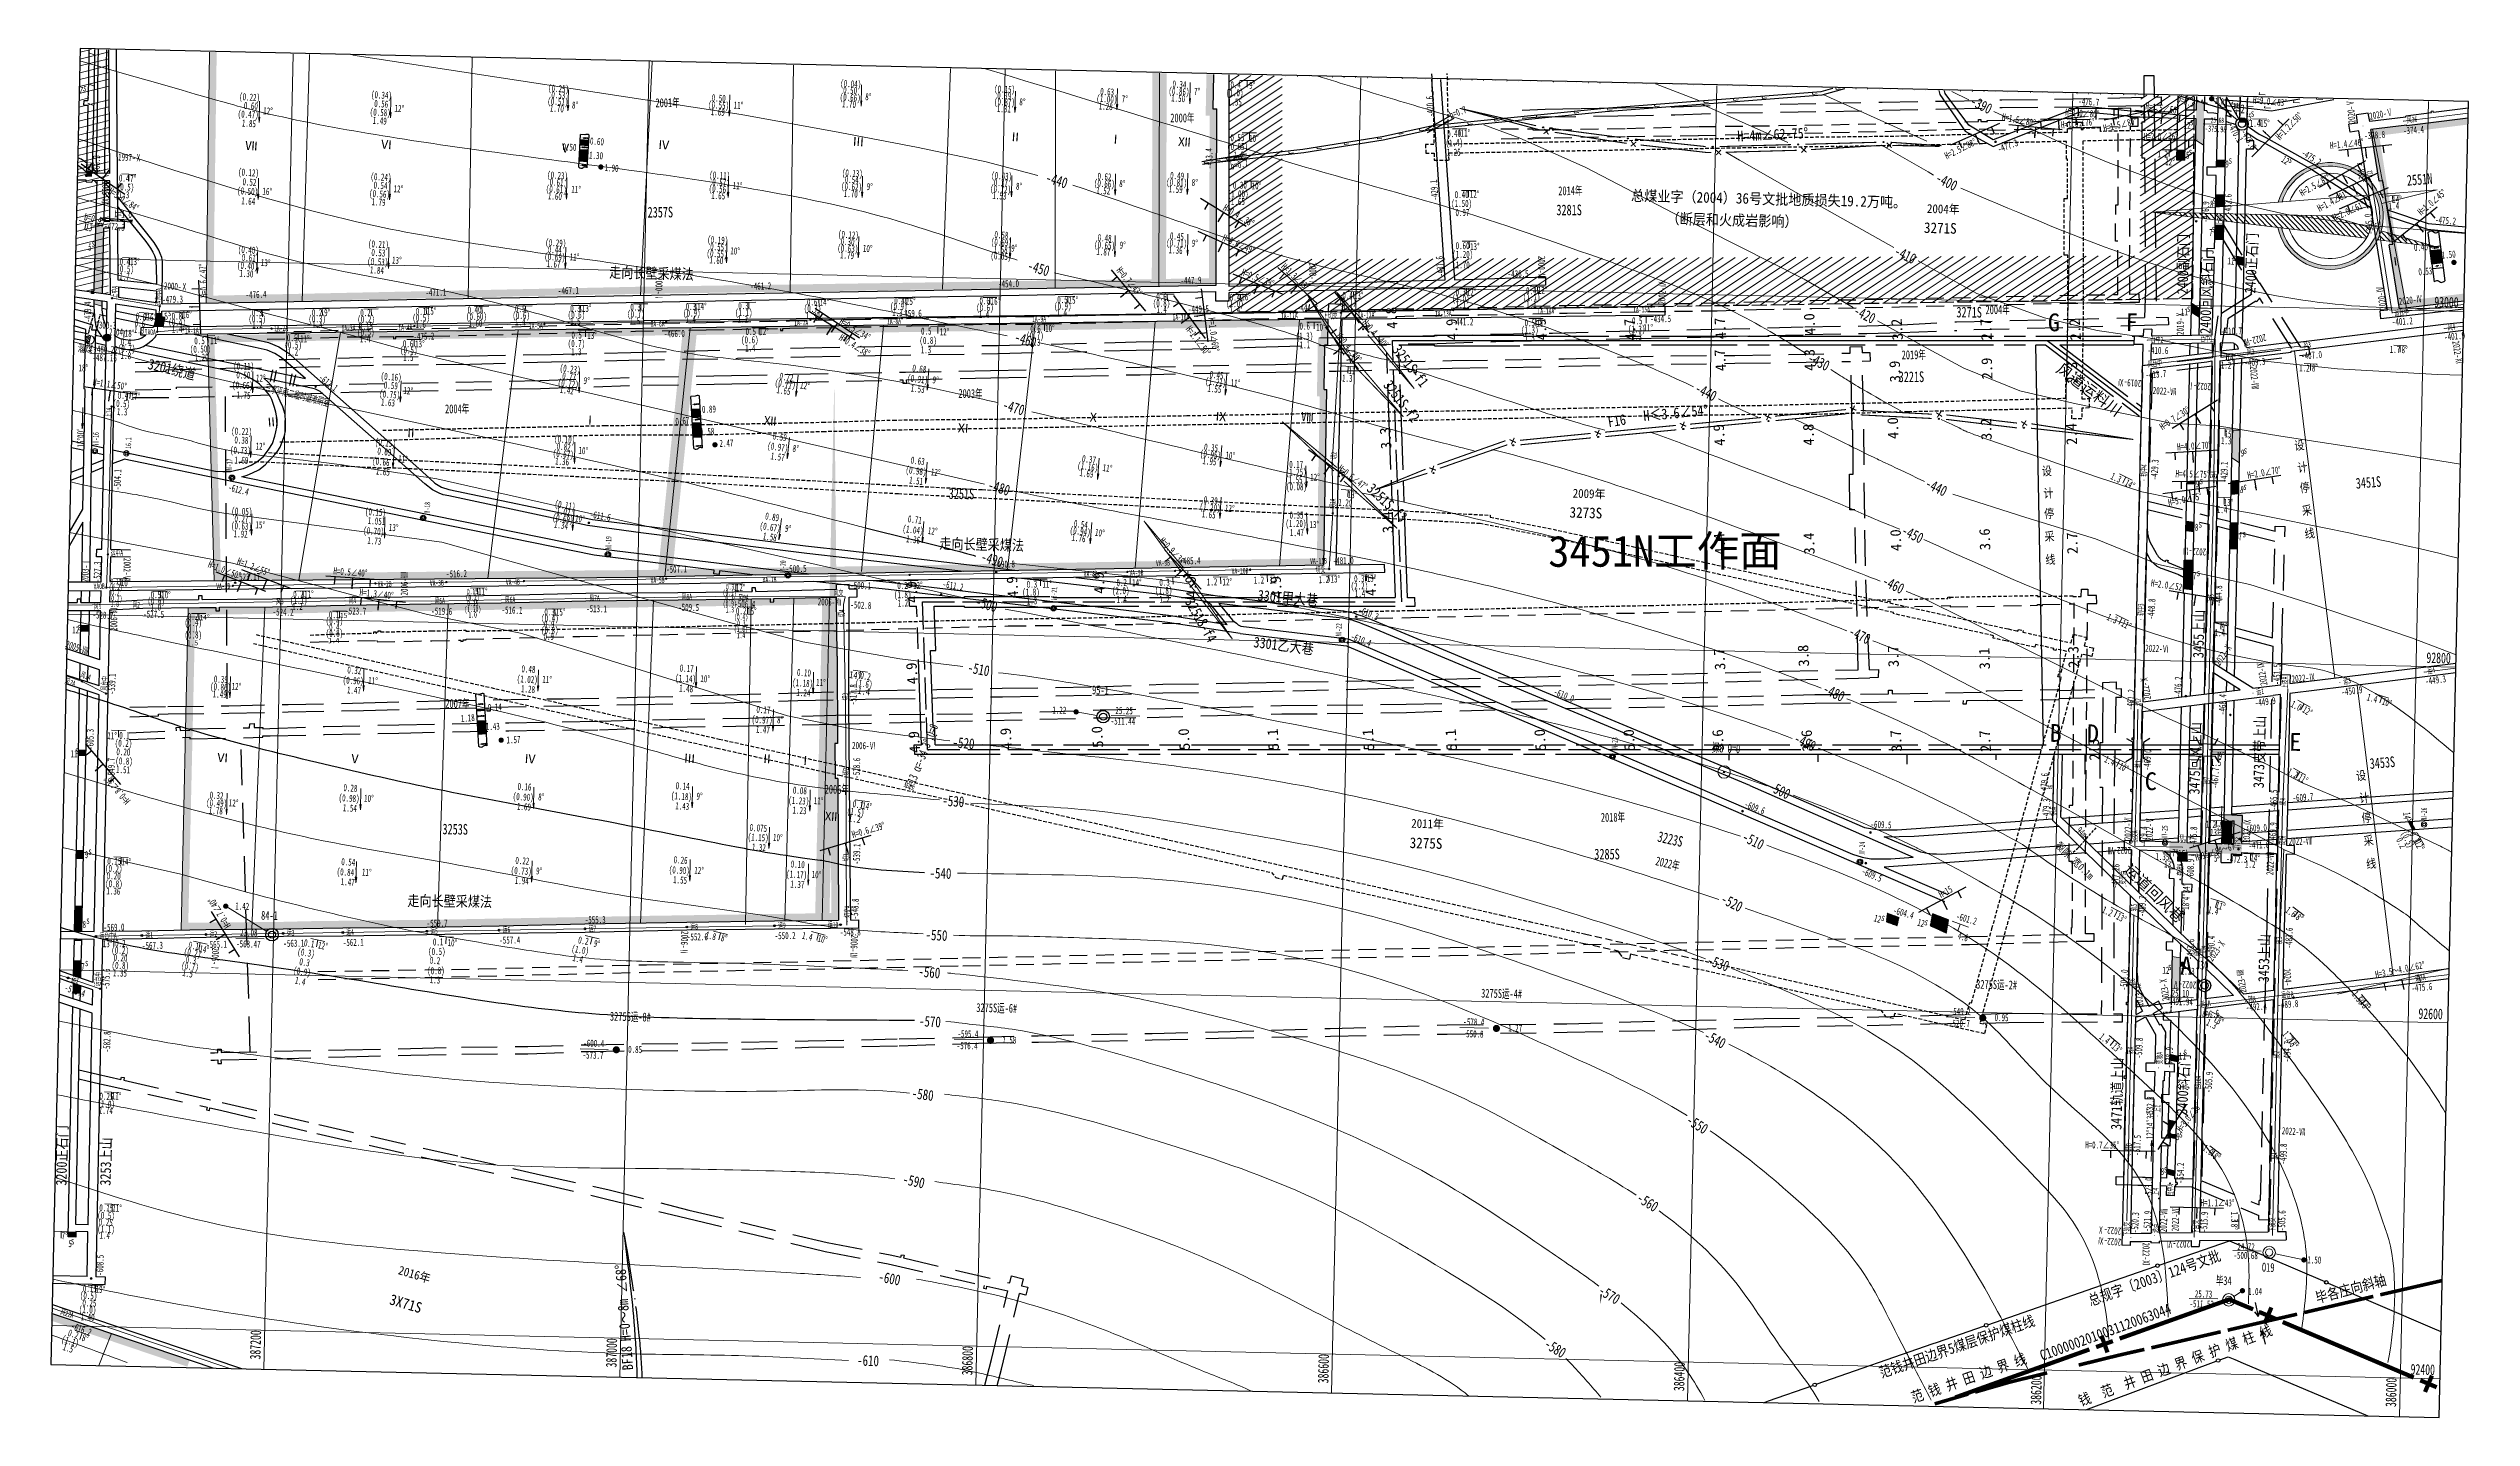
# Model space of a CAD drawing. Header units: millimetres. Extents: x 97264 to 263559, y 385279 to 783825.
# Drawn here: x 97264 to 98626, y 386282 to 387051 of the extents above; entities that cross this region are included whole.
import ezdxf
from ezdxf.enums import TextEntityAlignment as Align

# ---------------------------------------------------------------- set-up
doc = ezdxf.new("R2010")
doc.units = ezdxf.units.MM
for name, pattern in [('1X0_5', [1.5, 1, -0.5]), ('2-1', [3, 2, -1]), ('ACAD_ISO02W100', [15, 12, -3]), ('ACAD_ISO08W100', [36, 24, -3, 6, -3]), ('DASHED', [0.75, 0.5, -0.25]), ('DASHED2', [0.375, 0.25, -0.125]), ('DCD-1', [36.5, 30, -3, 0.5, -3])]:
    doc.linetypes.add(name, pattern=pattern)
doc.layers.add('3451分析图层', color=1, linetype='Continuous', lineweight=100, true_color=0xff0000)
for name, color, linetype in [('DZ-断层交面线', 1, 'Continuous'), ('DZ-等高线', 7, 'Continuous'), ('SW--超前探查孔（12煤层）', 7, 'Continuous'), ('SW--超前探查孔（大巷）', 7, 'Continuous'), ('井下钻孔地质', 7, 'Continuous'), ('井下钻孔水文观测', 7, 'Continuous'), ('井田边界保护煤柱线', 7, 'Continuous'), ('井筒', 7, 'Continuous'), ('储量报损区', 7, 'Continuous'), ('向背斜轴', 1, 'Continuous'), ('图廓方格网', 7, 'Continuous'), ('地面钻孔及编号', 7, 'Continuous'), ('地面钻孔高程及煤厚', 7, 'Continuous'), ('岩巷_测点标高', 30, 'Continuous'), ('岩巷_测点点号', 7, 'Continuous'), ('岩巷_测点符号', 7, 'Continuous'), ('岩巷巷道及名称', 30, 'Continuous'), ('岩巷见煤11', 5, 'Continuous'), ('岩巷见煤12', 3, 'Continuous'), ('岩巷见煤14', 53, 'Continuous'), ('岩巷见煤5', 18, 'Continuous'), ('岩巷见煤7', 32, 'Continuous'), ('岩巷见煤8', 8, 'Continuous'), ('岩巷见煤9', 241, 'Continuous'), ('岩巷高程点', 30, 'Continuous'), ('岩巷高程点名称', 30, 'Continuous'), ('岩浆岩侵入体', 1, 'Continuous'), ('工作面内煤层产状及注记', 7, 'Continuous'), ('工作面月采线及注记', 7, 'Continuous'), ('工作面煤层小柱状及注记', 7, 'Continuous'), ('工作面编号', 7, 'Continuous'), ('工作面采煤方法', 7, 'Continuous'), ('巷道坡度及注记', 30, 'Continuous'), ('巷道掘进点位及日期', 7, 'Continuous'), ('断层井巷实测', 1, 'Continuous'), ('断层井巷实测(岩巷)', 1, 'Continuous'), ('断煤交线上盘', 1, 'Continuous'), ('断煤交线下盘', 1, 'Continuous'), ('断煤交线断层产状注记', 1, 'Continuous'), ('断煤交线断层编号', 1, 'Continuous'), ('测量永久导线点', 18, 'Continuous'), ('测量永久导线点名称', 7, 'Continuous'), ('煤层产状（岩巷）', 7, 'Continuous'), ('煤层底板等高线及注记', 7, 'Continuous'), ('煤巷-测点标高', 7, 'Continuous'), ('煤巷-测点点号', 7, 'Continuous'), ('煤巷-测点符号', 7, 'Continuous'), ('煤巷12-1甲巷道及名称', 3, 'Continuous'), ('煤巷5巷道及名称', 7, 'Continuous'), ('煤巷5巷道导线', 254, 'Continuous'), ('煤巷5高程点', 7, 'Continuous'), ('煤巷5高程点名称', 7, 'Continuous'), ('煤巷8巷道及名称', 8, 'Continuous'), ('规划', 6, 'Continuous'), ('边界-井田边界', 7, 'Continuous'), ('边界-保安煤柱', 1, 'Continuous'), ('避难硐室', 7, 'Continuous'), ('采空区边界颜色2、7', 7, 'Continuous'), ('采空区边界颜色3、8', 7, 'Continuous'), ('采空区边界颜色4、9', 7, 'Continuous'), ('采空区边界颜色5、0', 7, 'Continuous'), ('采面产状', 7, 'Continuous'), ('采面停采线', 7, 'Continuous')]:
    doc.layers.add(name, color=color, linetype=linetype)
for name, color, linetype, lineweight in [('DZ7煤煤巷', 7, 'Continuous', 30), ('工作面回采年度', 7, 'Continuous', 0), ('煤层产状', 7, 'Continuous', 15), ('煤巷7巷道及名称', 32, 'Continuous', 30), ('设计区域', 7, 'Continuous', 0), ('采空区边界颜色1、6', 243, 'Continuous', 0)]:
    doc.layers.add(name, color=color, linetype=linetype, lineweight=lineweight)
doc.styles.add('2巷道名称、边界、露头、断层等名称注记', font='simfang.ttf', dxfattribs={"width": 0.83, "height": 6})
doc.styles.add('FS', font='simfang.ttf', dxfattribs={"width": 0.75})
doc.styles.add('fs1', font='simfang.ttf', dxfattribs={"width": 0.9})
doc.styles.add('HT', font='simhei.ttf', dxfattribs={"width": 0.9})
doc.styles.add('HT1', font='simhei.ttf', dxfattribs={"width": 0.75})
doc.styles.add('hzsd', font='simhei.ttf', dxfattribs={"width": 0.7})
doc.styles.add('ST', font='', dxfattribs={"width": 0.75})
doc.styles.get("Standard").update_dxf_attribs({"font": 'txt', "bigfont": 'gbcbig.shx'})
doc.styles.add('xk', font='simkai.ttf')
doc.styles.add('仿宋', font='simfang.ttf')
doc.styles.add('坐标注记', font='simhei.ttf', dxfattribs={"width": 0.67, "height": 6})
doc.styles.add('宋体', font='')
doc.styles.add('工作面回采年度、钻孔编号注记', font='', dxfattribs={"width": 0.6, "height": 5})
doc.styles.add('工作面月份回采注记', font='', dxfattribs={"height": 5})
doc.styles.add('工作面编号、露天采掘机械编号', font='', dxfattribs={"width": 0.7, "height": 6})
doc.styles.add('测点标高', font='simhei.ttf', dxfattribs={"width": 0.7, "height": 2})
doc.styles.add('测点编号', font='simhei.ttf', dxfattribs={"width": 0.6, "height": 3.2})
doc.styles.add('点号', font='simhei.ttf', dxfattribs={"width": 0.75})
doc.styles.add('高程、煤厚、断层产状要素等数字注记', font='simhei.ttf', dxfattribs={"width": 0.6, "height": 4})
doc.styles.add('黑体', font='simhei.ttf')
doc.styles.get('ST').set_extended_font_data('SimSun')
doc.styles.get('宋体').set_extended_font_data('SimSun')
doc.styles.get('工作面回采年度、钻孔编号注记').set_extended_font_data('SimSun')
doc.styles.get('工作面月份回采注记').set_extended_font_data('SimSun')
doc.styles.get('工作面编号、露天采掘机械编号').set_extended_font_data('SimSun')
doc.linetypes.add('DCX-1', pattern='A,30,-3,[130,ltypeshp.shx,S=1,R=45,X=0,Y=0],-0.1,[130,ltypeshp.shx,S=1,R=315,X=-0.1,Y=0],-3', length=36.1)
doc.linetypes.add('mcbfh', pattern='A,10,["-",Standard,S=5,R=45,X=0,Y=-1.7],1.7,["-",Standard,S=5,R=45,X=0,Y=-1.7],2.1,["-",Standard,S=3,R=135,X=0,Y=1.1],2.2,["-",Standard,S=4.7,R=135,X=0,Y=1.7],10', length=26)

msp = doc.modelspace()

# ---------------------------------------------------------------- texts
at = {"color": 0, "lineweight": 20, "ltscale": 2, "style": 'HT', "width": 0.9}
msp.add_text('裂隙 宽0.1m', height=4, rotation=316.0107, dxfattribs=at).set_placement((98391.5, 386602.7))
at = {"color": 3, "ltscale": 1.5, "char_height": 10, "width": 7.659, "attachment_point": 1, "rotation": 358.7242, "style": 'xk'}
for s, insert in [('G', (98387.8, 386902.2)), ('F', (98431.5, 386902.3)), ('B', (98388.8, 386671.4)), ('D', (98409.7, 386671.2)), ('E', (98523.4, 386666.4)), ('C', (98442.2, 386644.3)), ('A', (98462.2, 386540.7))]:
    msp.add_mtext(s, dxfattribs=dict(at, insert=insert))
at = {"layer": '3451分析图层', "color": 5, "style": '黑体'}
for s, rotation, p in [('4.8', 93.718, (98024.2, 386893.8)), ('4.9', 93.718, (98058.1, 386887.3)), ('4.9', 93.718, (98108.1, 386887.3)), ('4.7', 93.718, (98158.1, 386887.3)), ('4.7', 93.718, (98208.8, 386887.9)), ('4.0', 93.718, (98259, 386890.3)), ('3.2', 93.718, (98308.1, 386887.3)), ('2.7', 93.718, (98358.1, 386887.3)), ('2.2', 93.718, (98408.1, 386887.3)), ('4.7', 93.718, (98208.8, 386870)), ('4.3', 91.718, (98258.8, 386870)), ('2.9', 91.718, (98358.4, 386865.2)), ('3.9', 91.718, (98306.7, 386863.5)), ('2.3', 91.718, (98406.2, 386862.9)), ('3.3', 93.718, (98020.8, 386826.2)), ('4.9', 93.718, (98208.2, 386828)), ('4.8', 91.718, (98258.2, 386828)), ('4.0', 91.718, (98305.6, 386831.7)), ('3.2', 91.718, (98358, 386831.1)), ('2.4', 91.718, (98405.9, 386828.4)), ('3.4', 93.718, (98021.8, 386779)), ('4.4', 93.718, (98208.5, 386766.8)), ('3.4', 91.718, (98258.5, 386766.8)), ('4.0', 91.718, (98307.2, 386768.7)), ('3.6', 91.718, (98357.2, 386769.2, 800)), ('2.7', 91.718, (98406.3, 386767)), ('4.9', 93.718, (97811.2, 386742.5)), ('4.9', 93.718, (97859.8, 386744.9)), ('4.9', 93.718, (97911.5, 386742.6)), ('4.9', 93.718, (97959.3, 386742.6)), ('4.7', 93.718, (98012.3, 386743.6)), ('4.9', 93.718, (97754.7, 386739.7)), ('3.7', 93.718, (98208.4, 386702)), ('3.8', 92.6999, (98255.4, 386703.9, -138.9)), ('3.7', 91.718, (98305.8, 386703.5)), ('3.1', 91.718, (98357, 386702.2)), ('2.3', 91.718, (98407, 386703.1)), ('4.9', 93.718, (97754.7, 386694)), ('4.9', 93.718, (97756, 386655.5)), ('4.9', 93.718, (97807.6, 386657.3)), ('5.0', 93.718, (97858.9, 386658.3)), ('5.0', 93.718, (97907.6, 386657)), ('5.1', 93.718, (97957.6, 386656.9)), ('5.1', 93.718, (98011.1, 386656.8)), ('5.1', 93.718, (98057.6, 386656.7)), ('5.0', 93.718, (98107.6, 386656.6)), ('5.0', 93.718, (98157.6, 386656.5)), ('3.6', 93.718, (98207.6, 386656.4)), ('3.6', 93.718, (98257.6, 386656.2)), ('3.7', 93.718, (98307.6, 386656.1)), ('2.7', 93.718, (98357.6, 386656)), ('2.3', 93.718, (98418.8, 386651.2))]:
    msp.add_text(s, height=6, rotation=rotation, dxfattribs=at).set_placement(p, align=Align.BOTTOM_LEFT)
at = {"layer": 'DZ-断层交面线', "color": 0, "lineweight": 20, "style": '仿宋', "width": 0.83}
msp.add_text('F16', height=6, rotation=9.2875, dxfattribs=at).set_placement((98141, 386838.1, 2728.4))
at = {"layer": 'DZ-等高线', "color": 7, "lineweight": 15, "ltscale": 10, "style": 'HT', "width": 0.75}
for s, rotation, p in [('-390', 333.665, (98343.5, 387019.4)), ('-400', 333.665, (98324, 386976.2)), ('-410', 333.665, (98300.8, 386935.1)), ('-420', 333.665, (98278, 386901.6)), ('-430', 333.665, (98252.2, 386875)), ('-440', 333.665, (98188.8, 386858)), ('-440', 333.665, (98318.2, 386804.5)), ('-450', 333.665, (98304.9, 386778.1)), ('-460', 333.665, (98294.1, 386749.7)), ('-470', 333.665, (98275.2, 386721.4)), ('-480', 333.665, (98260.7, 386689.1)), ('-490', 333.665, (98244.5, 386661.2)), ('-500', 333.665, (98230.2, 386634.3)), ('-510', 333.665, (98215.4, 386605.9)), ('-520', 333.665, (98203.4, 386571)), ('-530', 340.2995, (98195.8, 386536.3)), ('-540', 332.5006, (98193.9, 386494.4)), ('-550', 327.8769, (98184, 386447.1)), ('-560', 327.8769, (98156.1, 386403.4)), ('-570', 327.8769, (98134.6, 386351.4)), ('-580', 327.8769, (98104.2, 386321.3))]:
    msp.add_text(s, height=6, rotation=rotation, dxfattribs=at).set_placement(p)
at = {"layer": 'DZ-等高线', "color": 7, "lineweight": 15, "style": 'HT', "width": 0.75}
for s, rotation, p in [('-440', 342.7513, (97824.2, 386975.9)), ('-450', 342.7513, (97814, 386926.5)), ('-460', 342.7513, (97806.7, 386886.3)), ('-470', 342.7513, (97800, 386848.3)), ('-480', 342.7513, (97791.8, 386803.2)), ('-490', 342.7513, (97787.9, 386762.9)), ('-500', 342.7513, (97784.7, 386737.7)), ('-510', 349.3098, (97780.5, 386700.4)), ('-520', 354.7926, (97772.2, 386658.3)), ('-530', 355.8458, (97766.5, 386625.5)), ('-540', 358.2203, (97759.4, 386584.7)), ('-550', 356.9798, (97757.1, 386550.1)), ('-560', 354.6975, (97753, 386529.5)), ('-570', 356.5238, (97753.4, 386501.6)), ('-580', 352.4117, (97749.2, 386461.1)), ('-590', 347.5612, (97744, 386412.9)), ('-600', 349.0494, (97730.4, 386358.1)), ('-610', 357.5536, (97718.7, 386310.9))]:
    msp.add_text(s, height=6, rotation=rotation, dxfattribs=at).set_placement(p)
at = {"layer": 'DZ7煤煤巷', "color": 32, "lineweight": 0, "ltscale": 2, "width": 0.9}
for s, height, rotation, style, p in [('2004年', 5, 358.3548, '宋体', (98319.7, 386958.6)), ('3271S', 6, 358.3548, '宋体', (98318, 386947.4)), ('2009年', 5, 358.3548, '宋体', (98120.7, 386798.6)), ('3273S', 6, 358.3548, '宋体', (98118.9, 386787.4)), ('2011年', 5, 358.3548, '宋体', (98030, 386613.1)), ('3275S', 6, 358.3548, '宋体', (98029.1, 386601.7)), ('2016年', 5, 343.5332, '宋体', (97460.6, 386362.3)), ('3X71S', 6, 343.5332, 'ST', (97455.6, 386345.4))]:
    msp.add_text(s, height=height, rotation=rotation, dxfattribs=dict(at, style=style)).set_placement(p)
at = {"layer": 'DZ7煤煤巷', "color": 32, "linetype": '2-1', "lineweight": -3, "ltscale": 10}
for s, height, rotation, style, width, p in [('3271S', 6, 359.5683, '工作面编号、露天采掘机械编号', 0.7, (98336.3, 386899.9)), ('2004年', 5, 1.1105, '工作面回采年度、钻孔编号注记', 0.6, (98352.7, 386901.7))]:
    msp.add_text(s, height=height, rotation=rotation, dxfattribs=dict(at, style=style, width=width)).set_placement(p)
at = {"layer": 'DZ7煤煤巷', "color": 32, "lineweight": -3, "ltscale": 2, "style": '2巷道名称、边界、露头、断层等名称注记', "width": 0.83}
for s, p in [('3473皮带上山', (98509, 386635.3)), ('3475回风上山', (98472.9, 386631.7)), ('3471轨道上山', (98429, 386443.2))]:
    msp.add_text(s, height=6, rotation=88.7242, dxfattribs=at).set_placement(p)
at = {"layer": 'SW--超前探查孔（大巷）', "color": 7, "lineweight": 5, "ltscale": 2, "style": '宋体', "width": 0.6}
for s, rotation, p in [('探13 α=-34.3°,Q=0', 68.1366, (97749.8, 386633.6)), ('探8 Q=0', 357.1102, (98198.8, 386655.7))]:
    msp.add_text(s, height=5, rotation=rotation, dxfattribs=at).set_placement(p)
at = {"layer": '井下钻孔地质', "color": 7, "lineweight": 0, "ltscale": 2, "style": '工作面回采年度、钻孔编号注记', "width": 0.6}
for s, p in [('3275S运-4#', (98080.8, 386519.8)), ('3275S运-2#', (98358.9, 386524.8)), ('3275S运-8#', (97591.4, 386506.8)), ('3275S运-6#', (97797.2, 386511.7))]:
    msp.add_text(s, height=5, rotation=358.7242, dxfattribs=at).set_placement(p, align=Align.MIDDLE)
at = {"layer": '井下钻孔地质', "color": 7, "lineweight": 0, "ltscale": 2, "style": '高程、煤厚、断层产状要素等数字注记', "width": 0.6}
for s, p in [('-549.2', (98332.5, 386508, -210)), ('-595.4', (97775.1, 386495.4, -210)), ('1.58', (97800.3, 386491.9, -210)), ('-550.8', (98058.9, 386495.4, -210)), ('-578.4', (98059.3, 386502.1, -210)), ('1.27', (98084.5, 386498.6, -210)), ('-520.7', (98332.1, 386501.3, -210)), ('-573.7', (97564.5, 386483.4, -210)), ('-600.4', (97564.9, 386490.1, -210)), ('0.85', (97590.1, 386486.6, -210)), ('-576.4', (97774.7, 386488.7, -210))]:
    msp.add_text(s, height=4, rotation=358.7242, dxfattribs=at).set_placement(p)
at = {"layer": '井下钻孔地质', "color": 7, "lineweight": 30, "ltscale": 2, "style": '高程、煤厚、断层产状要素等数字注记', "width": 0.6}
msp.add_text('0.95', height=4, rotation=358.7242, dxfattribs=at).set_placement((98357.7, 386504.5, -210))
at = {"layer": '井下钻孔水文观测', "color": 7, "lineweight": 0, "ltscale": 2, "style": 'HT', "width": 0.6}
for s, rotation, p in [('2300-3', 358.7242, (97290.8, 386893.7)), ('2.04', 358.7242, (97298.5, 386889.8)), ('-487.16', 358.7242, (97289.2, 386875.4)), ('-480.22', 358.7242, (97289.7, 386880.2)), ('4.8', 343.9529, (98336.7, 386550.7))]:
    msp.add_text(s, height=4, rotation=rotation, dxfattribs=at).set_placement(p)
at = {"layer": '井下钻孔水文观测', "color": 7, "lineweight": 0, "style": 'HT', "width": 0.6}
for s, p in [('12', (98289.6, 386560.6)), ('s', (98293.7, 386561)), ('-604.4', (98300.4, 386565)), ('-601.2', (98335.8, 386561.7)), ('12', (98314, 386558.2)), ('s', (98318, 386558.5))]:
    msp.add_text(s, height=4, rotation=343.9529, dxfattribs=at).set_placement(p)
at = {"layer": '井田边界保护煤柱线', "color": 0, "lineweight": 30, "style": 'fs1', "width": 0.83}
msp.add_text('毕各庄向斜轴', height=6, rotation=14.9859, dxfattribs=at).set_placement((98538.9, 386345.8))
at = {"layer": '井筒', "color": 7, "lineweight": 0, "ltscale": 2, "style": 'FS', "width": 0.75}
msp.add_text('溜煤', height=4, rotation=353.2828, dxfattribs=at).set_placement((97280.8, 386880.8))
at = {"layer": '储量报损区', "lineweight": 0, "ltscale": 2, "style": 'FS', "width": 0.9}
for s, p in [('总煤业字（2004）36号文批地质损失19.2万吨。', (98153.5, 386965.4)), ('（断层和火成岩影响）', (98173.4, 386952.5))]:
    msp.add_text(s, height=6, rotation=358.5625, dxfattribs=at).set_placement(p)
at = {"layer": '图廓方格网', "lineweight": 0, "style": '坐标注记', "width": 0.67}
for s, rotation, p in [('93000', 358.7242, (98604.7, 386905.6)), ('92800', 358.7242, (98600.3, 386705.7)), ('92600', 358.7242, (98595.8, 386505.7)), ('387200', 88.7242, (97383.6, 386314.2)), ('387000', 88.7242, (97583.6, 386309.7)), ('386800', 88.7242, (97783.5, 386305.3)), ('386600', 88.7242, (97983.5, 386300.8)), ('386400', 88.7242, (98183.4, 386296.4)), ('386200', 88.7242, (98383.9, 386288.8)), ('92400', 358.7242, (98591.4, 386305.8)), ('386000', 88.7242, (98583.3, 386287.5))]:
    msp.add_text(s, height=6, rotation=rotation, dxfattribs=at).set_placement(p)
at = {"layer": '地面钻孔及编号', "color": 7, "linetype": 'Continuous', "lineweight": 15, "style": 'HT1', "width": 0.6}
msp.add_text('1.01', height=3.5, rotation=357.1284, dxfattribs=at).set_placement((98481.4, 387019.8))
at = {"layer": '地面钻孔及编号', "lineweight": 15, "ltscale": 2, "style": '工作面回采年度、钻孔编号注记', "width": 0.6}
for s, p in [('毕2 ', (98491.7, 387014.7)), ('95-1', (97850.7, 386688.1)), ('84-1', (97383.9, 386561.4))]:
    msp.add_text(s, height=5, rotation=358.7242, dxfattribs=at).set_placement(p)
at = {"layer": '地面钻孔及编号', "color": 7, "lineweight": 0, "ltscale": 2, "style": '工作面回采年度、钻孔编号注记', "width": 0.6}
msp.add_text('J30', height=5, rotation=358.7242, dxfattribs=at).set_placement((98470.8, 386533.5))
at = {"layer": '地面钻孔及编号', "color": 7, "lineweight": 15, "ltscale": 2, "style": '工作面回采年度、钻孔编号注记', "width": 0.6}
for s, p in [('毕34', (98482, 386356.2)), ('O19', (98507.9, 386363.6))]:
    msp.add_text(s, height=5, rotation=358.7242, dxfattribs=at).set_placement(p)
at = {"layer": '地面钻孔高程及煤厚', "color": 7, "linetype": 'Continuous', "lineweight": 15, "style": 'HT1', "width": 0.6}
msp.add_text('-375.98', height=3.5, rotation=357.1284, dxfattribs=at).set_placement((98475.9, 387004.4))
at = {"layer": '地面钻孔高程及煤厚', "color": 1, "lineweight": 15, "ltscale": 2, "style": 'HT', "width": 0.6}
for s, height, p in [('25.68', 3, (98479.2, 387009.3)), ('25.25', 4, (97863.8, 386677)), ('23.08', 4, (97372.1, 386552.2)), ('24.72', 4, (98494.1, 386375.8)), ('25.73', 4, (98470.2, 386349.2))]:
    msp.add_text(s, height=height, rotation=358.7242, dxfattribs=at).set_placement(p)
at = {"layer": '地面钻孔高程及煤厚', "lineweight": 15, "ltscale": 2, "style": 'HT', "width": 0.6}
for s, p in [('1.22 ', (97828.4, 386677.3)), ('-511.44 ', (97861.2, 386671.1)), ('1.42 ', (97369.4, 386567.1)), ('-563.47 ', (97369.9, 386545.9)), ('-500.68', (98491.9, 386370.9)), ('1.50', (98533.4, 386368.3)), ('-511.53 ', (98467.2, 386343.7)), ('1.04 ', (98500.1, 386350.6))]:
    msp.add_text(s, height=4, rotation=358.7242, dxfattribs=at).set_placement(p)
at = {"layer": '地面钻孔高程及煤厚', "lineweight": 0, "ltscale": 2, "style": 'HT', "width": 0.6}
for s, p in [('1.33', (98462.3, 386530.6)), ('-491.94 ', (98455.4, 386513.5))]:
    msp.add_text(s, height=4, rotation=358.7242, dxfattribs=at).set_placement(p)
at = {"layer": '地面钻孔高程及煤厚', "color": 1, "lineweight": 0, "ltscale": 2, "style": 'HT', "width": 0.6}
msp.add_text('25.10', height=4, rotation=358.7242, dxfattribs=at).set_placement((98457.2, 386518.2))
at = {"layer": '岩巷巷道及名称', "lineweight": 0, "ltscale": 2, "style": '2巷道名称、边界、露头、断层等名称注记', "width": 0.83}
for s, rotation, p in [('2400副石门', 88.7242, (98466.2, 386912.8)), ('2400正石门', 87.3068, (98504.2, 386913.3)), ('2400回风斜石门', 88.7242, (98479.1, 386890.6)), ('3301甲大巷', 354.8771, (97943.6, 386740.9)), ('3301乙大巷', 352.9166, (97941.2, 386714.6))]:
    msp.add_text(s, height=6, rotation=rotation, dxfattribs=at).set_placement(p)
at = {"layer": '岩巷巷道及名称', "style": '2巷道名称、边界、露头、断层等名称注记', "width": 0.83}
msp.add_text('3201绕道', height=6, rotation=346.7242, dxfattribs=at).set_placement((97319.9, 386871))
at = {"layer": '岩巷巷道及名称', "lineweight": 30, "ltscale": 2, "style": '2巷道名称、边界、露头、断层等名称注记', "width": 0.83}
msp.add_text('3400斜石门', height=6, rotation=87.2733, dxfattribs=at).set_placement((98465.9, 386451.8))
at = {"layer": '岩巷巷道及名称', "linetype": 'mcbfh', "lineweight": 0, "style": '2巷道名称、边界、露头、断层等名称注记', "width": 0.83}
msp.add_text('3200正石门', height=6, rotation=88.8509, dxfattribs=at).set_placement((97274.6, 386411.9))
at = {"layer": '岩巷见煤11', "lineweight": 0, "ltscale": 2, "style": '高程、煤厚、断层产状要素等数字注记', "width": 0.6}
for s, rotation, p in [('11', 357.0378, (98488.5, 386929.7)), ('s', 357.138, (98491.3, 386931.6)), ('11', 0.0137, (98462.4, 386901)), ('s', 0.114, (98465.8, 386903)), ('11', 359.5025, (97276.9, 386652.7)), ('s', 359.6027, (97279.5, 386654.7))]:
    msp.add_text(s, height=4, rotation=rotation, dxfattribs=at).set_placement(p)
at = {"layer": '岩巷见煤11', "lineweight": 30, "ltscale": 2, "style": '高程、煤厚、断层产状要素等数字注记', "width": 0.6}
for s, rotation, p in [('11', 0.0137, (98461.3, 386482.8)), ('s', 0.114, (98463.9, 386485.4))]:
    msp.add_text(s, height=4, rotation=rotation, dxfattribs=at).set_placement(p)
at = {"layer": '岩巷见煤12', "lineweight": 0, "ltscale": 2, "style": '高程、煤厚、断层产状要素等数字注记', "width": 0.6}
for s, rotation, p in [('12', 359.5026, (98463.9, 387005.9)), ('s', 359.6029, (98467.5, 387007.9)), ('s', 359.6027, (97280.9, 386724.1)), ('12', 359.5025, (97277.8, 386722.3)), ('s', 359.6029, (98455.2, 386533.1)), ('12', 359.5026, (98452, 386531))]:
    msp.add_text(s, height=4, rotation=rotation, dxfattribs=at).set_placement(p)
at = {"layer": '岩巷见煤14', "lineweight": 0, "ltscale": 2, "style": '高程、煤厚、断层产状要素等数字注记', "width": 0.6}
for s, rotation, p in [('14', 275.0701, (98587.3, 386621.7)), ('s', 275.0701, (98589.6, 386618.3)), ('(0.5)', 296.9, (98586, 386610.1)), ('0.1', 296.9, (98590.8, 386609.6)), ('12°', 296.9, (98593.5, 386604.6))]:
    msp.add_text(s, height=4, rotation=rotation, dxfattribs=at).set_placement(p)
at = {"layer": '岩巷见煤14', "lineweight": 30, "ltscale": 2, "style": '高程、煤厚、断层产状要素等数字注记', "width": 0.6}
msp.add_text('0.2', height=4, rotation=296.9, dxfattribs=at).set_placement((98583.2, 386606.3))
at = {"layer": '岩巷见煤5', "lineweight": 0, "ltscale": 2, "style": '高程、煤厚、断层产状要素等数字注记', "width": 0.6}
for s, rotation, p in [('5', 359.5026, (98500.2, 387010.5)), ('s', 359.6029, (98501.7, 387012.7)), ('1.4', 359.1906, (98501.1, 387007)), ('15°', 1.0395, (98507, 387006.9))]:
    msp.add_text(s, height=4, rotation=rotation, dxfattribs=at).set_placement(p)
at = {"layer": '岩巷见煤5', "color": 7, "lineweight": 0, "ltscale": 2, "style": '高程、煤厚、断层产状要素等数字注记', "width": 0.6}
for s, rotation, p in [('1.2', 359.1906, (98449.2, 386989.8)), ('12°', 356.3612, (98453.5, 386985.5)), ('5', 359.5026, (98465.3, 386989.1)), ('s', 359.6029, (98466.8, 386991.1)), ('(0.5)', 357.7021, (97302.8, 386971.4)), ('0.4', 357.7021, (97304, 386976.3)), ('7°', 357.7021, (97310.3, 386976)), ('1.3', 357.7021, (97304, 386967)), ('5', 359.5025, (97286.8, 386937.5)), ('s', 354.5733, (97288.6, 386939.7)), ('0.4', 357.7021, (97304.4, 386929.4)), ('13°', 357.7021, (97310.3, 386929.4)), ('(0.5)', 357.7021, (97302.6, 386925.4)), ('1.7', 357.7021, (97304.2, 386921.2)), ('s', 354.5733, (97331.5, 386900.7)), ('1.3', 354.5733, (97312.4, 386891.2)), ('0.6', 354.5733, (97312.9, 386895)), ('0.6', 354.5733, (97313.3, 386898.7)), ('16°', 354.5733, (97319.4, 386898.3)), ('5', 7.8537, (97329.9, 386898.5)), ('0.15', 357.7891, (97293, 386397.6)), ('11°', 357.7891, (97300.3, 386397.4)), ('(0.5)', 357.7891, (97291.9, 386393.4)), ('(1.1)', 357.7891, (97291.9, 386385.8)), ('0.25', 357.7891, (97292.7, 386389.6)), ('7°', 357.7891, (97271.8, 386381.9)), ('5', 359.5025, (97275.7, 386377.4)), ('s', 359.6027, (97277.1, 386378.9)), ('1.4', 357.7891, (97293.1, 386382.2)), ('(0.5)', 357.7891, (97282.1, 386348.4)), ('0.25', 357.7891, (97283.5, 386344.2)), ('0.15', 357.7891, (97283.8, 386352.3)), ('19°', 357.7891, (97290.9, 386351.8)), ('(1.0)', 357.7891, (97281.5, 386340.4)), ('1.40', 357.7891, (97282.5, 386336.3))]:
    msp.add_text(s, height=4, rotation=rotation, dxfattribs=at).set_placement(p)
at = {"layer": '岩巷见煤5', "color": 7, "lineweight": 30, "ltscale": 2, "style": '高程、煤厚、断层产状要素等数字注记', "width": 0.6}
for s, rotation, p in [('94m', 316.0685, (98403.3, 386611.1)), ('1.2', 357.1647, (98476.2, 386613.2)), ('13°', 357.1647, (98478.7, 386608.6)), ('1.35', 356.5624, (98448, 386595.1)), ('13°', 356.5624, (98452.9, 386590.8)), ('1.2', 358.4105, (98498.4, 386590.7)), ('14°', 356.7313, (98501.3, 386594.3))]:
    msp.add_text(s, height=4, rotation=rotation, dxfattribs=at).set_placement(p)
at = {"layer": '岩巷见煤5', "lineweight": 30, "ltscale": 2, "style": '高程、煤厚、断层产状要素等数字注记', "width": 0.6}
for s, rotation, p in [('5', 358.1237, (98480.9, 386594)), ('s', 358.2239, (98482.4, 386595.9))]:
    msp.add_text(s, height=4, rotation=rotation, dxfattribs=at).set_placement(p)
at = {"layer": '岩巷见煤7', "lineweight": 0, "ltscale": 2, "style": '高程、煤厚、断层产状要素等数字注记', "width": 0.6}
for s, rotation, p in [('7', 348.2441, (97281.5, 387025.8)), ('s', 348.2441, (97283.6, 387027.2)), ('7', 0.0137, (98478.3, 386945.6)), ('s', 0.114, (98479.7, 386947.8)), ('7', 359.5025, (97282.9, 386533.1)), ('s', 359.6027, (97285, 386535.3))]:
    msp.add_text(s, height=4, rotation=rotation, dxfattribs=at).set_placement(p)
at = {"layer": '岩巷见煤7', "lineweight": 30, "ltscale": 2, "style": '高程、煤厚、断层产状要素等数字注记', "width": 0.6}
for s, rotation, p in [('7', 0.2792, (98494.7, 386774.6)), ('s', 0.3795, (98497, 386776.3)), ('7', 356.1946, (98469, 386752.8)), ('s', 356.2949, (98471.2, 386754.5))]:
    msp.add_text(s, height=4, rotation=rotation, dxfattribs=at).set_placement(p)
at = {"layer": '岩巷见煤8', "lineweight": 0, "ltscale": 2, "style": '高程、煤厚、断层产状要素等数字注记', "width": 0.6}
for s, rotation, p in [('8', 0.0137, (98478.8, 386961.6)), ('s', 0.114, (98480.1, 386963.8)), ('8', 359.5025, (97283.6, 386556.8)), ('s', 359.6027, (97285.7, 386559.1))]:
    msp.add_text(s, height=4, rotation=rotation, dxfattribs=at).set_placement(p)
at = {"layer": '岩巷见煤8', "lineweight": 30, "ltscale": 2, "style": '高程、煤厚、断层产状要素等数字注记', "width": 0.6}
for s, rotation, p in [('8', 351.1725, (98495.4, 386801.3)), ('s', 351.2728, (98497.2, 386803.1)), ('8', 357.9363, (98470.2, 386780)), ('s', 358.0366, (98472.3, 386781.8)), ('8', 355.2274, (98450.9, 386418)), ('s', 355.2274, (98452.7, 386419.4))]:
    msp.add_text(s, height=4, rotation=rotation, dxfattribs=at).set_placement(p)
at = {"layer": '岩巷见煤9', "lineweight": 0, "ltscale": 2, "style": '高程、煤厚、断层产状要素等数字注记', "width": 0.6}
for s, rotation, p in [('9', 0.0137, (98487.4, 386984.2)), ('s', 0.114, (98489.2, 386986.3)), ('9', 359.5025, (97284.9, 386596)), ('s', 359.6027, (97286.9, 386597.9))]:
    msp.add_text(s, height=4, rotation=rotation, dxfattribs=at).set_placement(p)
at = {"layer": '岩巷见煤9', "lineweight": 30, "ltscale": 2, "style": '高程、煤厚、断层产状要素等数字注记', "width": 0.6}
for s, rotation, p in [('9', 355.1146, (98495.9, 386821.8)), ('s', 355.2149, (98497.5, 386823.4)), ('9', 356.1946, (98470.6, 386804.4)), ('s', 356.2949, (98472.8, 386806.2)), ('9', 355.1146, (98459.6, 386437.6)), ('s', 355.2149, (98461.4, 386439.1))]:
    msp.add_text(s, height=4, rotation=rotation, dxfattribs=at).set_placement(p)
at = {"layer": '岩巷高程点', "lineweight": 0, "ltscale": 2, "style": '高程、煤厚、断层产状要素等数字注记', "width": 0.6}
for s, rotation, p in [('-477.3', 20.6149, (98360.3, 386992.4)), ('-470.1', 300.1482, (98488.4, 387008)), ('-475.6', 300.1482, (98495.8, 387004.1)), ('-466.3', 89.6549, (97293.4, 386979.3)), ('-476.9', 88.1879, (98478, 386953.3)), ('-472.3', 354.5733, (97295.6, 386949.6)), ('-475.2', 355.5028, (98605.1, 386952.9)), ('-479.4', 90.1216, (97288.5, 386897.1)), ('-612.1', 321.7516, (97415.9, 386865.3)), ('-612.4', 345.6599, (97365.1, 386802.7)), ('-611.6', 350.5825, (97568.4, 386787.4)), ('-611.2', 350.5825, (97766.6, 386748.2)), ('-610.3', 337.7724, (97999.9, 386734)), ('-610.4', 337.7724, (97995.7, 386719.1)), ('-610.0', 337.7724, (98109.7, 386688)), ('-605.3', 90.0193, (97289.9, 386656.9)), ('-609.6', 338.7512, (98216.9, 386624.8)), ('-609.5', 357.2577, (98288, 386613.2)), ('-609.5', 336.0985, (98282.7, 386587.2))]:
    msp.add_text(s, height=4, rotation=rotation, dxfattribs=at).set_placement(p)
at = {"layer": '岩巷高程点', "lineweight": 30, "ltscale": 2, "style": '高程、煤厚、断层产状要素等数字注记', "width": 0.6}
for s, rotation, p in [('-476.2', 88.1879, (98462.6, 386686.3)), ('-468.4', 88.1879, (98487.6, 386676.4)), ('-609.7', 4.5229, (98525.3, 386627.8)), ('-609.0', 2.8101, (98499.1, 386610.7)), ('-471.8', 2.8101, (98500.5, 386601.1)), ('-472.3', 358.5062, (98487.9, 386593.6))]:
    msp.add_text(s, height=4, rotation=rotation, dxfattribs=at).set_placement(p)
at = {"layer": '岩巷高程点名称', "style": '测点标高', "width": 0.6}
msp.add_text('台中', height=3.2, rotation=88.7242, dxfattribs=at).set_placement((97289.1, 386981.9))
at = {"layer": '岩巷高程点名称', "lineweight": 30, "style": '高程、煤厚、断层产状要素等数字注记', "width": 0.6}
msp.add_text('川交', height=4, rotation=87.0907, dxfattribs=at).set_placement((98495.9, 386601.4))
at = {"layer": '岩浆岩侵入体', "color": 7, "lineweight": 15, "ltscale": 2, "style": '高程、煤厚、断层产状要素等数字注记', "width": 0.6}
for s, rotation, p in [('b=0.7', 21.7135, (98052.4, 387011.5)), ('b=0.7', 11.58, (97929, 386982.9)), ('b=0.45', 347.325, (97284.3, 386954.6)), ('b=1.0', 356.7534, (97301.5, 386956.2))]:
    msp.add_text(s, height=4, rotation=rotation, dxfattribs=at).set_placement(p)
at = {"layer": '岩浆岩侵入体', "color": 7, "lineweight": 15, "style": '高程、煤厚、断层产状要素等数字注记', "width": 0.6}
msp.add_text('b=0.3', height=4, rotation=342.7033, dxfattribs=at).set_placement((98465.2, 387021.4), align=Align.MIDDLE_CENTER)
at = {"layer": '工作面内煤层产状及注记', "color": 7, "lineweight": 15, "ltscale": 2, "style": '高程、煤厚、断层产状要素等数字注记', "width": 0.6}
for s, rotation, p in [('(0.22)', 356.3754, (97371.5, 387022.1)), ('(0.34)', 356.3754, (97445.6, 387023.2)), ('(0.25)', 356.3754, (97545.1, 387026.9)), ('0.53', 356.3754, (97546.9, 387023.2)), ('(0.66)', 356.3754, (97708.9, 387021.9)), ('(0.04)', 356.3754, (97709.2, 387029.6)), ('0.50', 356.3754, (97710.8, 387025.8)), ('(0.15)', 357.8557, (97795.7, 387026.4)), ('0.39', 357.8557, (97797.4, 387022.7)), ('0.63', 356.3754, (97855.2, 387025)), ('(0.86)', 356.3754, (97893.6, 387025.3)), ('0.34', 356.3754, (97895.8, 387029.1)), ('7%%d', 356.3754, (97907.9, 387025)), ('(0.47)', 356.3754, (97370.7, 387012.4)), ('0.60', 356.3754, (97374.2, 387017.1)), ('12%%d', 356.3754, (97385, 387014.1)), ('(0.58)', 356.3754, (97444.9, 387013.5)), ('1.49', 356.3754, (97446.6, 387008.7)), ('0.56', 356.3754, (97447.4, 387018.2)), ('12%%d', 356.3754, (97458.8, 387015.5)), ('(0.51)', 356.3754, (97544.7, 387019.6)), ('1.70', 356.3754, (97546.1, 387015.6)), ('8%%d', 356.3754, (97558.5, 387017.3)), ('(0.55)', 356.3754, (97635, 387017.6)), ('1.69', 356.3754, (97636.5, 387013.6)), ('0.50', 356.3754, (97637, 387021.4)), ('11%%d', 356.3754, (97649.3, 387017.3)), ('1.70', 356.3754, (97710.2, 387018)), ('8%%d', 356.3754, (97723.2, 387022)), ('(0.87)', 357.8557, (97795.6, 387019.2)), ('1.31', 357.8557, (97797.2, 387015.3)), ('8%%d', 356.3754, (97809.8, 387019.1)), ('(1.00)', 356.3754, (97853.1, 387021.1)), ('1.28', 356.3754, (97854.4, 387016.8)), ('7%%d', 356.3754, (97867.3, 387020.8)), ('1.50', 356.3754, (97895.1, 387021.3)), ('1.85', 356.3754, (97373.1, 387007.2)), ('(0.50)', 356.3754, (97370.4, 386969.2)), ('(0.12)', 356.3754, (97370.9, 386979.7)), ('0.52', 356.3754, (97373.4, 386974.2)), ('16%%d', 356.3754, (97384.6, 386968.9)), ('(0.56)', 356.3754, (97444.5, 386967.7)), ('(0.24)', 356.3754, (97445.3, 386977.2)), ('0.54', 356.3754, (97447, 386972.3)), ('12%%d', 356.3754, (97458.3, 386970.3)), ('(0.61)', 356.3754, (97543.8, 386970.3)), ('(0.23)', 356.3754, (97544.5, 386978.1)), ('0.61', 356.3754, (97545.9, 386974.1)), ('11%%d', 356.3754, (97558.1, 386970)), ('(0.56)', 356.3754, (97635.3, 386970.5)), ('(0.11)', 356.3754, (97635.6, 386978.1)), ('0.57', 356.3754, (97637.3, 386974.1)), ('11%%d', 356.3754, (97648.8, 386972.1)), ('(0.62)', 356.3754, (97709.7, 386971.8)), ('(0.13)', 356.3754, (97710.1, 386979.3)), ('0.54', 356.3754, (97711.7, 386975.6)), ('9%%d', 356.3754, (97724, 386971.5)), ('(0.72)', 356.3754, (97793.4, 386970.4)), ('(0.03)', 356.3754, (97794, 386977.8)), ('0.37', 356.3754, (97795.5, 386973.9)), ('8%%d', 356.3754, (97807.9, 386971.7)), ('(0.66)', 356.3754, (97851.7, 386973.5)), ('1.52', 356.3754, (97853, 386969.4)), ('0.62', 356.3754, (97853.7, 386977.3)), ('8%%d', 356.3754, (97865.9, 386973.2)), ('(0.81)', 356.3754, (97892.3, 386974.1)), ('1.59', 356.3754, (97893.7, 386970.2)), ('0.49', 356.3754, (97894.5, 386977.8)), ('8%%d', 356.3754, (97906.6, 386973.8)), ('1.64', 356.3754, (97372.7, 386963.5)), ('1.79', 356.3754, (97445.9, 386963)), ('1.60', 356.3754, (97545, 386966.3)), ('1.65', 356.3754, (97636.7, 386966.6)), ('1.70', 356.3754, (97711.2, 386967.7)), ('1.53', 356.3754, (97794.7, 386966.5)), ('(0.29)', 356.3754, (97543.5, 386940.2)), ('(0.19)', 356.3754, (97634.5, 386941.8)), ('(0.12)', 356.3754, (97707.9, 386944.8)), ('0.30', 356.3754, (97709.4, 386940.8)), ('(0.69)', 356.3754, (97793.8, 386940.5)), ('0.58', 356.3754, (97795.8, 386944.5)), ('0.48', 356.3754, (97853.8, 386942.8)), ('0.45', 356.3754, (97894.4, 386943.8)), ('(0.40)', 356.3754, (97370.3, 386927.3)), ('(0.40)', 356.3754, (97370.8, 386936.2)), ('0.61', 356.3754, (97373, 386931.7)), ('13%%d', 356.3754, (97383.7, 386928.8)), ('(0.53)', 356.3754, (97443.5, 386929.6)), ('(0.21)', 356.3754, (97443.9, 386939.4)), ('0.53', 356.3754, (97445.8, 386934.5)), ('13%%d', 356.3754, (97457.4, 386930.2)), ('(0.69)', 356.3754, (97543, 386932.3)), ('1.67', 356.3754, (97544.2, 386928.2)), ('0.44', 356.3754, (97544.9, 386936.2)), ('11%%d', 356.3754, (97557.2, 386932)), ('(0.55)', 356.3754, (97634.1, 386934.1)), ('1.60', 356.3754, (97635.7, 386930.3)), ('0.55', 356.3754, (97636.1, 386937.8)), ('10%%d', 356.3754, (97647.4, 386935.4)), ('(0.63)', 356.3754, (97707.6, 386937.1)), ('1.79', 356.3754, (97709.1, 386933.1)), ('10%%d', 356.3754, (97721.9, 386936.8)), ('(0.05)', 356.3754, (97793.6, 386932.7)), ('1.58', 356.3754, (97795.4, 386936.4)), ('9%%d', 356.3754, (97805.2, 386936.9)), ('(0.65)', 356.3754, (97851.8, 386938.9)), ('1.87', 356.3754, (97853.1, 386935)), ('9%%d', 356.3754, (97866.1, 386938.6)), ('(0.71)', 356.3754, (97892.3, 386940)), ('1.36', 356.3754, (97893.7, 386936)), ('9%%d', 356.3754, (97906.6, 386939.7)), ('1.30', 356.3754, (97371.7, 386922.8)), ('1.84', 356.3754, (97445, 386924.7)), ('(0.66)', 357.81, (97367.6, 386860)), ('(0.11)', 357.81, (97368.2, 386870.7)), ('0.50', 357.81, (97370, 386865.7)), ('12%%d', 357.81, (97381, 386863.9)), ('(0.16)', 355.4958, (97451, 386865)), ('0.59', 355.4958, (97452.8, 386860)), ('(0.72)', 353.1295, (97550.4, 386861.4)), ('(0.23)', 353.1295, (97551.5, 386869.7)), ('0.77', 353.1295, (97552.9, 386865.2)), ('9%%d', 353.1295, (97564.9, 386862.5)), ('(0.77)', 351.3703, (97672.3, 386861.5)), ('0.72', 351.3703, (97674.9, 386865)), ('12%%d', 351.3703, (97686.5, 386860)), ('(0.91)', 352.9295, (97746.7, 386864)), ('0.68', 352.9295, (97749.6, 386869.5)), ('9%%d', 352.9295, (97760.9, 386862.9)), ('(1.21)', 354.0034, (97914.2, 386862.3)), ('0.45', 354.0034, (97916.6, 386866)), ('11%%d', 354.0034, (97928.4, 386861.4)), ('1.75', 357.81, (97370.1, 386854.4)), ('(0.75)', 355.4958, (97450.2, 386855.1)), ('1.63', 355.4958, (97451.2, 386850.4)), ('12%%d', 355.4958, (97463.8, 386856.9)), ('1.42', 353.1295, (97551.6, 386857.5)), ('1.65', 351.3703, (97673.3, 386857.4)), ('1.53', 352.9295, (97748.7, 386858.3)), ('1.55', 354.0034, (97915.4, 386858.2)), ('(0.22)', 357.81, (97367.1, 386834.1)), ('(0.73)', 357.81, (97366.4, 386823.4)), ('0.38', 357.81, (97368.9, 386829.1)), ('12%%d', 357.81, (97380.8, 386825.6)), ('(0.15)', 353.4393, (97447.7, 386828.1)), ('0.69', 353.4393, (97449.1, 386822.9)), ('11%%d', 353.4393, (97460.7, 386818.6)), ('(0.67)', 355.0962, (97547.7, 386821.7)), ('(0.10)', 355.0962, (97548.5, 386829.8)), ('0.82', 355.0962, (97549.9, 386825.6)), ('10%%d', 355.0962, (97562.1, 386823.3)), ('(0.97)', 351.3703, (97668.1, 386826)), ('1.57', 351.3703, (97670, 386820.2)), ('0.59', 351.3703, (97671.2, 386831.4)), ('8%%d', 351.3703, (97682.3, 386824.5)), ('0.37', 352.3216, (97844.9, 386818.7)), ('(0.95)', 354.0034, (97911.2, 386821.5)), ('0.35', 354.0034, (97913.5, 386825.2)), ('10%%d', 354.0034, (97925.5, 386820.6)), ('1.69', 357.81, (97368.9, 386817.8)), ('(0.66', 353.4393, (97446.2, 386817.4)), ('1.65', 353.4393, (97448.3, 386811.7)), ('1.36', 355.0962, (97549, 386817.3)), ('(0.98)', 352.9295, (97745.8, 386812.4)), ('1.51', 352.9295, (97747.8, 386806.6)), ('0.63', 352.9295, (97748.7, 386817.8)), ('12%%d', 352.9295, (97760, 386811.2)), ('(1.16)', 352.3216, (97842.3, 386814.9)), ('1.69', 352.3216, (97843.5, 386810.8)), ('11%%d', 352.3216, (97856.5, 386813.6)), ('1.95', 354.0034, (97912.6, 386817.5)), ('(1.25)', 359.9214, (97959.5, 386811)), ('1.55', 359.9214, (97961.2, 386806.7)), ('0.17', 359.9214, (97961.5, 386815.3)), ('12%%d', 359.9214, (97973.3, 386808.1)), ('(0.11)', 351.0634, (97548.6, 386793.3)), ('(1.20)', 354.0034, (97911, 386791.8)), ('0.39', 354.0034, (97913.3, 386795.6)), ('12%%d', 354.0034, (97925.2, 386790.9)), ('(0.63)', 357.81, (97367, 386780.9)), ('(0.05)', 357.81, (97367.2, 386789.2)), ('0.27', 357.81, (97368.9, 386784.9)), ('15%%d', 357.81, (97380.7, 386781.4)), ('(0.70)', 356.1508, (97441.2, 386778.2)), ('(0.15)', 356.1508, (97442.2, 386788.9)), ('1.051', 356.1508, (97443.8, 386783.8)), ('13%%d', 356.1508, (97455.6, 386780)), ('(0.69)', 351.0634, (97547.4, 386785.7)), ('1.34', 351.0634, (97548.3, 386781.8)), ('1.02', 351.0634, (97549.6, 386789.4)), ('10%%d', 351.0634, (97560.1, 386785.2)), ('(0.67)', 351.3703, (97663.8, 386781)), ('0.89', 351.3703, (97666.9, 386786.4)), ('9%%d', 351.3703, (97678, 386779.5)), ('(1.04)', 352.9295, (97744.1, 386779.3)), ('0.71', 352.9295, (97747.1, 386784.8)), ('12%%d', 352.9295, (97758.3, 386778.2)), ('(0.94)', 352.3216, (97838, 386778.5)), ('0.54', 352.3216, (97840.3, 386782.2)), ('1.65', 354.0034, (97912.2, 386787.6)), ('(1.20)', 359.9214, (97959.4, 386782.1)), ('0.35', 359.9214, (97961.7, 386786.8)), ('13%%d', 359.9214, (97972.9, 386781.5)), ('1.92', 357.81, (97368.5, 386776.4)), ('1.73', 356.1508, (97443.5, 386772.6)), ('1.58', 351.3703, (97665.6, 386775.2)), ('1.36', 352.9295, (97746.1, 386773.6)), ('1.76', 352.3216, (97839.1, 386774.5)), ('10%%d', 352.3216, (97852.2, 386777.2)), ('1.47', 359.9214, (97961.9, 386777)), ('0.32', 356.3754, (97432.3, 386699.8)), ('0.48', 356.3754, (97530.1, 386700.5)), ('(1.14)', 356.3754, (97616.4, 386695.3)), ('0.17', 356.3754, (97619, 386700.9)), ('0.10', 356.3754, (97684.9, 386698.5)), ('(0.86)', 356.3754, (97355.2, 386690.6)), ('1.49', 356.3754, (97356.7, 386686.4)), ('0.39', 356.3754, (97357.3, 386694.8)), ('12%%d', 356.3754, (97367.3, 386690.7)), ('(0.96)', 356.3754, (97429.7, 386694.2)), ('1.47', 356.3754, (97432.1, 386688.6)), ('11%%d', 356.3754, (97444, 386693.9)), ('(1.02)', 356.3754, (97527.5, 386694.9)), ('1.28', 356.3754, (97529.9, 386689.3)), ('11%%d', 356.3754, (97541.8, 386694.6)), ('1.48', 356.3754, (97618.7, 386689.6)), ('10%%d', 356.3754, (97630.6, 386695)), ('(1.18)', 356.3754, (97682.2, 386692.8)), ('1.24', 356.3754, (97684.6, 386687.2)), ('11%%d', 356.3754, (97695.6, 386692.9)), ('(0.97)', 356.3754, (97659.4, 386672.1)), ('0.17', 356.3754, (97662.1, 386677.7)), ('8%%d', 356.3754, (97673.7, 386671.8)), ('1.47', 356.3754, (97661.8, 386666.5)), ('0.32', 356.3754, (97354.9, 386629.5)), ('(0.98)', 356.3754, (97427.4, 386628.1)), ('0.28', 356.3754, (97430.1, 386633.7)), ('10%%d', 356.3754, (97441.7, 386627.8)), ('(0.90)', 356.3754, (97525.2, 386628.8)), ('0.16', 356.3754, (97527.9, 386634.4)), ('8%%d', 356.3754, (97539.5, 386628.5)), ('(1.18)', 356.3754, (97614.1, 386629.2)), ('0.14', 356.3754, (97616.7, 386634.8)), ('9%%d', 356.3754, (97628.4, 386628.9)), ('0.08', 356.3754, (97682.6, 386632.3)), ('(0.49)', 356.3754, (97353, 386625.3)), ('1.78', 356.3754, (97354.5, 386621)), ('12%%d', 356.3754, (97365.7, 386625.2)), ('1.54', 356.3754, (97429.8, 386622.4)), ('1.69', 356.3754, (97527.6, 386623.2)), ('1.43', 356.3754, (97616.5, 386623.5)), ('(1.23)', 356.3754, (97680, 386626.7)), ('1.23', 356.3754, (97682.4, 386621.1)), ('11%%d', 356.3754, (97694.3, 386626.4)), ('(1.15)', 356.3754, (97657.2, 386606)), ('0.075', 356.3754, (97658.3, 386611.3)), ('1.32', 356.3754, (97659.6, 386600.4)), ('10%%d', 356.3754, (97671.4, 386605.7)), ('(0.84)', 356.3754, (97426.3, 386586.5)), ('0.54', 356.3754, (97428.9, 386592.1)), ('(0.73)', 356.3754, (97524.1, 386587.2)), ('0.22', 356.3754, (97526.7, 386592.8)), ('9%%d', 356.3754, (97538.3, 386586.9)), ('(0.90)', 356.3754, (97612.9, 386587.6)), ('0.26', 356.3754, (97615.6, 386593.2)), ('12%%d', 356.3754, (97627.2, 386587.3)), ('0.10', 356.3754, (97681.4, 386590.8)), ('1.47', 356.3754, (97428.6, 386580.9)), ('11%%d', 356.3754, (97440.5, 386586.2)), ('1.94', 356.3754, (97526.4, 386581.6)), ('1.55', 356.3754, (97615.3, 386582)), ('(1.17)', 356.3754, (97678.8, 386585.2)), ('1.37', 356.3754, (97681.2, 386579.5)), ('10%%d', 356.3754, (97693.1, 386584.9))]:
    msp.add_text(s, height=4, rotation=rotation, dxfattribs=at).set_placement(p)
at = {"layer": '工作面内煤层产状及注记', "lineweight": 15, "ltscale": 2, "style": '高程、煤厚、断层产状要素等数字注记', "width": 0.6}
msp.add_text('(0.08)', height=4, rotation=359.9214, dxfattribs=at).set_placement((97959.7, 386802.7))
at = {"layer": '工作面回采年度', "color": 7, "lineweight": 0, "ltscale": 2, "style": '工作面回采年度、钻孔编号注记', "width": 0.6}
for s, rotation, p in [('2001年', 0.446, (97605.5, 387018)), ('2000年', 0.284, (97894.7, 387009.5)), ('2004年', 0.446, (97487.3, 386846)), ('2003年', 359.1037, (97775.6, 386854.7)), ('2007年', 359.1037, (97487.4, 386680.5)), ('2006年', 359.1037, (97700.5, 386632.3))]:
    msp.add_text(s, height=5, rotation=rotation, dxfattribs=at).set_placement(p)
at = {"layer": '工作面回采年度', "color": 3, "lineweight": 9, "ltscale": 2, "style": 'ST', "width": 0.6}
msp.add_text('2019年', height=5, rotation=1.1617, dxfattribs=at).set_placement((98305.6, 386876.3))
at = {"layer": '工作面回采年度', "color": 3, "lineweight": 5, "ltscale": 2, "style": 'ST', "width": 0.6}
msp.add_text('2022年', height=5, rotation=346.3733, dxfattribs=at).set_placement((98166.9, 386592.2))
at = {"layer": '工作面月采线及注记', "color": 7, "lineweight": 0, "ltscale": 2, "style": '工作面月份回采注记'}
for s, rotation, p in [('Ⅶ', 356.1441, (97374.9, 386994.1)), ('Ⅵ', 356.1441, (97450.8, 386994.8)), ('Ⅳ', 356.1441, (97606.6, 386994.6)), ('Ⅲ', 356.1441, (97715.9, 386996.4)), ('Ⅱ', 356.1441, (97804.1, 386999.1)), ('Ⅰ', 356.1441, (97860.4, 386997.8)), ('Ⅻ', 356.1441, (97899.1, 386996.3)), ('Ⅴ', 356.1441, (97551.3, 386992.8)), ('Ⅰ', 7.3413, (98579.8, 386928.5)), ('Ⅲ', 4.7, (97387.5, 386838.4)), ('Ⅱ', 357.365, (97464.6, 386832.7)), ('Ⅰ', 357.03, (97565.2, 386839.8)), ('Ⅻ', 356.1441, (97666.4, 386839.5)), ('Ⅺ', 356.1441, (97774.8, 386835.4)), ('Ⅹ', 356.1441, (97847.9, 386841.5)), ('Ⅸ', 356.1441, (97919.6, 386841.9)), ('Ⅷ', 356.1441, (97968.2, 386841.7)), ('Ⅵ', 356.1441, (97358.8, 386650.2)), ('Ⅴ', 356.1441, (97433.1, 386649.6)), ('Ⅳ', 356.1441, (97531.5, 386649.6)), ('Ⅲ', 356.1441, (97621.1, 386649.8)), ('Ⅱ', 356.1441, (97664.6, 386649.6)), ('Ⅰ', 356.1441, (97686.1, 386648.6)), ('Ⅻ', 356.1441, (97700.6, 386617.2))]:
    msp.add_text(s, height=5, rotation=rotation, dxfattribs=at).set_placement(p)
at = {"layer": '工作面煤层小柱状及注记', "color": 7, "ltscale": 10, "style": '高程、煤厚、断层产状要素等数字注记', "width": 0.6}
for s, rotation, p in [('0.60', 355.8984, (97568.6, 386997.1)), ('0.50', 357.0768, (97553.2, 386993.8)), ('1.30', 355.8984, (97568.1, 386989.2)), ('1.90', 355.8984, (97576.8, 386982.2)), ('0.40', 4.6972, (98593.5, 386937.1)), ('1.50', 4.6972, (98609.1, 386932.9)), ('0.53', 4.6972, (98596, 386923.5)), ('0.89', 2.2035, (97631.7, 386846.2)), ('0.67', 5.1918, (97616.9, 386839.4)), ('1.58', 2.2035, (97630.8, 386833.7)), ('2.47', 2.2035, (97641.5, 386827.1)), ('1.18', 5.1918, (97496.3, 386672.4)), ('0.14', 2.2035, (97511.4, 386678.7)), ('1.43', 2.2035, (97510.3, 386667.9)), ('1.57', 2.2035, (97521.9, 386660.4))]:
    msp.add_text(s, height=4, rotation=rotation, dxfattribs=at).set_placement(p)
at = {"layer": '工作面编号', "color": 7, "lineweight": 0, "ltscale": 2, "style": '工作面编号、露天采掘机械编号', "width": 0.7}
for s, rotation, p in [('2551N', 4.4151, (98589.6, 386973.9)), ('2357S', 0.446, (97601.1, 386956)), ('3451S', 4.8132, (98560.9, 386803.6)), ('3251S', 359.1037, (97770.2, 386797.9)), ('3453S', 4.8132, (98568.7, 386646.1)), ('3253S', 359.1037, (97485.8, 386609.4))]:
    msp.add_text(s, height=6, rotation=rotation, dxfattribs=at).set_placement(p)
at = {"layer": '工作面编号', "color": 3, "lineweight": 9, "ltscale": 2, "style": 'ST', "width": 0.7}
for s, rotation, p in [('3221S', 0.2475, (98303.9, 386863.5)), ('3223S', 346.9968, (98168, 386605.4))]:
    msp.add_text(s, height=6, rotation=rotation, dxfattribs=at).set_placement(p)
at = {"layer": '工作面采煤方法', "lineweight": 0, "ltscale": 2, "style": '2巷道名称、边界、露头、断层等名称注记', "width": 0.83}
for rotation, p in [(358.5625, (97579.4, 386922.3)), (358.5625, (97764.9, 386769.9)), (359.2881, (97466.1, 386569.1))]:
    msp.add_text('走向长壁采煤法', height=6, rotation=rotation, dxfattribs=at).set_placement(p)
at = {"layer": '巷道坡度及注记', "lineweight": 0, "ltscale": 2, "style": '高程、煤厚、断层产状要素等数字注记', "width": 0.6}
for s, rotation, p in [('15%%d00′', 90.1216, (97284.6, 386826.8)), ('15°', 88.9089, (98486.9, 386609.2)), ('7°15′', 355.9103, (98457.3, 386597.1)), ('18%%D4\'34"', 87.8537, (98467, 386566.9)), ('12%%D14\'31"', 88.9708, (98446.9, 386438))]:
    msp.add_text(s, height=4, rotation=rotation, dxfattribs=at).set_placement(p)
at = {"layer": '巷道掘进点位及日期', "color": 7, "style": '高程、煤厚、断层产状要素等数字注记', "width": 0.6}
for s, rotation, p in [('2020-Ⅴ', 94.8731, (98560.5, 387009.1)), ('2020-Ⅴ', 11.3513, (98568.7, 387010.9)), ('2020-Ⅳ', 99.2618, (98578.1, 386904.5)), ('2020-Ⅳ', 6.7072, (98585.1, 386906.9))]:
    msp.add_text(s, height=4, rotation=rotation, dxfattribs=at).set_placement(p)
at = {"layer": '巷道掘进点位及日期', "color": 7, "lineweight": 0, "ltscale": 2, "style": '高程、煤厚、断层产状要素等数字注记', "width": 0.6}
for s, rotation, p in [('1997-Ⅹ', 357.2492, (97303.5, 386988.1)), ('2005-Ⅻ', 268.6661, (97294.7, 386976.5)), ('2000-Ⅲ', 269.2219, (98101.4, 386934.5)), ('2000-Ⅹ', 357.2492, (97329.3, 386915.7)), ('2000-Ⅰ', 269.2219, (97605.6, 386922.6)), ('2000-Ⅱ', 269.2219, (97972.9, 386930.9)), ('2002-Ⅸ', 87.8876, (98172.7, 386907)), ('2003-Ⅰ', 87.6481, (97286.9, 386750.9)), ('2002-Ⅵ', 269.1909, (97306.8, 386764.7)), ('2006-Ⅷ', 89.1909, (97466.3, 386743.6)), ('2006-Ⅶ', 358.6441, (97696.6, 386738.1)), ('2006-Ⅶ', 89.1909, (97303.1, 386723.6)), ('2006-Ⅵ', 358.6441, (97715.9, 386657.4)), ('2006-Ⅱ', 267.1383, (97620.1, 386555.1)), ('2006-Ⅲ', 267.1383, (97715.4, 386553)), ('2006-Ⅰ', 267.1383, (97356.5, 386545.9)), ('2023-Ⅹ', 53.9838, (98480.1, 386537.7)), ('2023-Ⅺ', 97.2487, (98441.4, 386512.9)), ('2023-Ⅹ', 97.2487, (98456, 386516)), ('2022-Ⅴ', 177.4868, (98471.1, 386526.5)), ('2023-Ⅷ', 97.716, (98499.3, 386520.5))]:
    msp.add_text(s, height=4, rotation=rotation, dxfattribs=at).set_placement(p)
at = {"layer": '巷道掘进点位及日期', "color": 7, "lineweight": 0, "ltscale": 0.8, "style": 'HT', "width": 0.6}
msp.add_text('2019-Ⅹ', height=4, rotation=90.2585, dxfattribs=at).set_placement((98464, 386890))
at = {"layer": '巷道掘进点位及日期', "color": 7, "lineweight": 30, "ltscale": 2, "style": '高程、煤厚、断层产状要素等数字注记', "width": 0.6}
for s, rotation, p in [('2022-Ⅷ', 194.1329, (98509.8, 386890.6)), ('2022-Ⅺ', 279.8211, (98614.8, 386886.4)), ('2019-Ⅺ', 176.9478, (98440.2, 386864.7)), ('2022-Ⅱ', 176.9478, (98479.3, 386862.8)), ('2022-Ⅷ', 274.6344, (98501.2, 386872.5)), ('2022-Ⅶ', 356.425, (98446.5, 386856.9)), ('2022-Ⅲ', 176.9478, (98476.7, 386769.9)), ('2022-Ⅵ', 357.4812, (98442.3, 386712.1)), ('2022-Ⅹ', 56.0556, (98484.2, 386703.8)), ('2022-Ⅸ', 99.8211, (98511.1, 386693.4)), ('2022-Ⅸ', 4.9347, (98524.8, 386694.7)), ('2022-Ⅹ', 99.8211, (98445.7, 386685.4)), ('2022-Ⅵ', 89.1394, (98434.6, 386606)), ('2022-Ⅴ', 88.0593, (98446.5, 386605.7)), ('2022-Ⅸ', 87.1147, (98501.1, 386604.6)), ('2022-Ⅷ', 0.6331, (98523, 386603.4)), ('2022-Ⅷ', 180.0828, (98434.4, 386602.2)), ('2022-Ⅷ', 88.0752, (98514.3, 386586.4)), ('2024-Ⅰ', 275.4427, (98520, 386533.7)), ('2022-Ⅶ', 356.425, (98519, 386440.9)), ('2022-Ⅹ', 175.5691, (98429, 386388.2)), ('2022-Ⅶ', 88.1342, (98454.5, 386385.7)), ('2022-Ⅵ', 88.1342, (98461.1, 386386.2)), ('2022-Ⅺ', 175.5691, (98429, 386382)), ('2022-Ⅺ', 269.9381, (98440.9, 386380)), ('2022-Ⅵ', 180.9055, (98467.5, 386381.1))]:
    msp.add_text(s, height=4, rotation=rotation, dxfattribs=at).set_placement(p)
at = {"layer": '巷道掘进点位及日期', "lineweight": 0, "ltscale": 2, "style": '高程、煤厚、断层产状要素等数字注记', "width": 0.6}
msp.add_text('2005-Ⅷ', height=4, rotation=340.8471, dxfattribs=at).set_placement((97273.7, 386714.7))
at = {"layer": '断层井巷实测', "color": 7, "lineweight": 20, "style": '高程、煤厚、断层产状要素等数字注记', "width": 0.6}
for s, rotation, p in [('H=1.4∠46°', 6.1515, (98546.3, 386994.5)), ('H=0.4∠38%%D', 329.4303, (97923.9, 386960.3)), ('H=0.6∠49%%D', 336.1913, (97923.6, 386943.2))]:
    msp.add_text(s, height=4, rotation=rotation, dxfattribs=at).set_placement(p)
for s, rotation, p in [('H=0.6∠47%%d', 92.4426, (97351.4, 386920.6)), ('H=0.7∠43%%d', 309.7242, (97871.7, 386920.1)), ('H=0.5∠39%%d', 338.7242, (97943.9, 386922.1)), ('H=1.3∠33%%d', 317.2206, (97964.9, 386922.8)), ('H=0.5∠34%%d', 328.7242, (97717.6, 386893.3)), ('H=1.1∠50%%d', 306.7242, (97910.4, 386886.8)), ('H=1.0∠60%%d', 277.3869, (97919.2, 386890.3)), ('H=0.4∠40%%d', 307.8229, (97995.2, 386883)), ('H=0.4∠40%%d', 310.7242, (98009.9, 386890.9)), ('H=0.4∠38%%d', 328.7242, (97717.4, 386884.2)), ('H=1.1∠50%%d', 351.7242, (97299, 386862.4)), ('H=0.6∠47%%d', 322.721, (97997.2, 386810)), ('H=0.9∠38%%d', 313.2022, (97896.2, 386768.4)), ('H=1.0∠50%%d', 338.7242, (97363.4, 386758)), ('H=1.2∠55%%d', 338.7242, (97379.7, 386759.8)), ('H=0.5∠40%%d', 355.7242, (97434.1, 386756.8)), ('H=0.8∠36%%d', 130.9171, (97303, 386634.3))]:
    msp.add_text(s, height=4, rotation=rotation, dxfattribs=at).set_placement(p, align=Align.MIDDLE_CENTER)
at = {"layer": '断层井巷实测', "color": 7, "lineweight": 0, "style": '高程、煤厚、断层产状要素等数字注记', "width": 0.6}
msp.add_text('H=3.5～4.0∠62°', height=4, rotation=11.5491, dxfattribs=at).set_placement((98572, 386528.6))
at = {"layer": '断层井巷实测', "color": 7, "lineweight": 30, "style": '高程、煤厚、断层产状要素等数字注记', "width": 0.6}
for s, p in [('H=0.7∠35°', (98408.6, 386432.9)), ('H=1.1∠43°', (98473.4, 386400.4))]:
    msp.add_text(s, height=4, rotation=359.4711, dxfattribs=at).set_placement(p)
at = {"layer": '断层井巷实测(岩巷)', "color": 30, "lineweight": 20, "style": '高程、煤厚、断层产状要素等数字注记', "width": 0.6}
for s, rotation, p in [('H=1.5∠80%%d', 349.3707, (98371.3, 387010.9)), ('H=9.0∠83%%d', 354.6328, (98512.4, 387021.3)), ('H=2.5∠88%%d', 26.5831, (98338.5, 386994.7)), ('H=1.0∠76%%d', 5.6748, (98404.5, 387009)), ('H=2.0∠76%%d', 1.0732, (98451.1, 387001.7)), ('H=3.0∠84%%d', 326.1466, (97306.8, 386966.2)), ('H=2.5∠87%%d', 30.1781, (98537.7, 386974.3)), ('H=1.4∠81%%d', 27.9431, (98547.8, 386965.4)), ('H=2.0∠61%%d', 24.3443, (98556.7, 386959.7)), ('H=1.0∠45%%d', 40.3911, (98603.4, 386964.7))]:
    msp.add_text(s, height=4, rotation=rotation, dxfattribs=at).set_placement(p, align=Align.MIDDLE_CENTER)
at = {"layer": '断层井巷实测(岩巷)', "color": 30, "lineweight": 30, "style": '高程、煤厚、断层产状要素等数字注记', "width": 0.6}
for s, rotation, p in [('H=0.7∠30%%d', 33.234, (98458.9, 386843.3)), ('H=4.0∠70%%d', 3.4599, (98469.8, 386827.7)), ('H=4.5∠75%%d', 358.7976, (98468.9, 386811.9)), ('H=2.0∠70%%d', 10.1861, (98509.2, 386812.8)), ('H=5.0∠75%%d', 11.2332, (98464.6, 386797.7)), ('H=2.0∠52%%d', 351.6804, (98455.1, 386749.4)), ('H=3.0∠36%%d', 52.2476, (98466.9, 386450.4))]:
    msp.add_text(s, height=4, rotation=rotation, dxfattribs=at).set_placement(p, align=Align.MIDDLE_CENTER)
msp.add_text('H=15∠84～67%%D', height=4, rotation=16.7582, dxfattribs=at).set_placement((98471.1, 386594.4))
at = {"layer": '断层井巷实测(岩巷)', "color": 30, "lineweight": 20, "style": '高程、煤厚、断层产状要素等数字注记', "width": 0.6}
msp.add_text('H=15', height=4, rotation=28.8732, dxfattribs=at).set_placement((98327.7, 386573.5))
at = {"layer": '断煤交线断层产状注记', "color": 7, "lineweight": 0, "style": '2巷道名称、边界、露头、断层等名称注记', "width": 0.83}
for s, rotation, p in [('H=4m∠62-75%%D', 2.6434, (98233.1, 387002.7)), ('H≤3.6∠54%%D', 5.1332, (98178.6, 386846.2))]:
    msp.add_text(s, height=6, rotation=rotation, dxfattribs=at).set_placement(p, align=Align.MIDDLE_CENTER)
for s, rotation, p in [('3251S-f1', 307.8288, (98019, 386881.5)), ('3251S-f2', 307.8288, (98014, 386861.7)), ('3251S-f3', 316.8795, (98004.6, 386802.9)), ('3251S-f4', 299.4814, (97902.7, 386740.2))]:
    msp.add_text(s, height=6, rotation=rotation, dxfattribs=at).set_placement(p)
at = {"layer": '断煤交线断层产状注记', "color": 7, "lineweight": 30, "style": '2巷道名称、边界、露头、断层等名称注记', "width": 0.83}
msp.add_text('H=0～8m ∠68°', height=6, rotation=94.0506, dxfattribs=at).set_placement((97591.7, 386324.7))
at = {"layer": '断煤交线断层编号', "color": 7, "lineweight": 30, "style": '2巷道名称、边界、露头、断层等名称注记', "width": 0.83}
msp.add_text('BF18 ', height=6, rotation=94.0506, dxfattribs=at).set_placement((97593, 386308.4))
at = {"layer": '测量永久导线点名称', "lineweight": 0, "style": '高程、煤厚、断层产状要素等数字注记', "width": 0.6}
for s, p in [('Ⅲ-16', (97292.6, 386828)), ('16.1', (97310.9, 386826.1)), ('Ⅲ-17', (97367.6, 386813.1)), ('Ⅲ-18', (97478.8, 386788.7)), ('Ⅲ-19', (97580.6, 386769.5)), ('Ⅲ-20', (97678.6, 386755.9)), ('Ⅲ-26', (98600.5, 386617)), ('Ⅲ-25', (98454.8, 386607))]:
    msp.add_text(s, height=3.2, rotation=88.7242, dxfattribs=at).set_placement(p)
at = {"layer": '测量永久导线点名称', "style": '高程、煤厚、断层产状要素等数字注记', "width": 0.6}
for s, p in [('Ⅲ-21', (97831, 386740.9)), ('Ⅲ-22', (97990.8, 386720.6)), ('Ⅲ-23', (98145.9, 386656.5)), ('Ⅲ-24', (98284.8, 386597.8))]:
    msp.add_text(s, height=3.2, rotation=88.7242, dxfattribs=at).set_placement(p)
at = {"layer": '煤层产状', "color": 7, "lineweight": 0, "style": '高程、煤厚、断层产状要素等数字注记', "width": 0.6}
for s, height, rotation, p in [('(1.0)', 4, 0.446, (97926, 387024.1)), ('0.4', 4, 0.446, (97928.5, 387028.7)), ('9°', 4, 0.6376, (97939, 387028.3)), ('1.55', 4, 0.446, (97927.1, 387018.9)), ('0.55', 4, 0.446, (97928.5, 386998.9)), ('10°', 4, 0.6376, (97939, 386998.5)), ('(1.4)', 4, 3.4564, (98049.5, 386995.8)), ('0.40', 4, 2.1544, (98050.3, 387001.1)), ('11°', 4, 0.6376, (98057.8, 387001.5)), ('(0.85)', 4, 0.446, (97926.6, 386993.9)), ('1.2', 4, 0.446, (97930.3, 386989.2)), ('1.25', 4, 0.446, (98050, 386990.7)), ('(1.00)', 4, 0.446, (97926.9, 386967.3)), ('0.30', 4, 0.446, (97929.9, 386972.2)), ('10°', 4, 0.6376, (97940.4, 386971.8)), ('1.65', 4, 0.446, (97928.8, 386963)), ('(1.50)', 4, 0.446, (98052.5, 386961.9)), ('0.40', 4, 0.446, (98054.5, 386966.9)), ('0.97', 4, 0.446, (98054.9, 386956.8)), ('12°', 4, 0.9749, (98063, 386967.1)), ('(1.20)', 4, 0.446, (98053.1, 386933.3)), ('0.60', 4, 0.446, (98055, 386938.2)), ('1.70', 4, 0.446, (98055.1, 386927.4)), ('13°', 4, 0.6376, (98063.1, 386937.7)), ('12°', 4, 1.0024, (98101.2, 386913.1)), ('16°', 4, 1.2462, (97339.7, 386899.4)), ('0.3', 4, 1.2462, (97378.8, 386900.5)), ('0.2', 4, 1.2462, (97412.5, 386900.5)), ('9°', 4, 1.2462, (97419.4, 386900.6)), ('0.2', 4, 1.4625, (97439.7, 386900.5)), ('0.1', 4, 1.4625, (97470.9, 386901.2)), ('15°', 4, 1.4625, (97477.1, 386901.4)), ('0.40', 4, 1.4625, (97500, 386902.1)), ('0.5', 4, 0.7103, (97526.6, 386902.8)), ('(0.6)', 4, 0.7103, (97556.2, 386899.3)), ('0.3', 4, 0.7103, (97557.6, 386903)), ('13°', 4, 0.7103, (97564.2, 386903)), ('(0.7)', 4, 0.446, (97589.6, 386899.8)), ('0.3', 4, 0.446, (97591.4, 386903.7)), ('(0.9)', 4, 0.7103, (97621, 386900.3)), ('0.3', 4, 0.7103, (97622.4, 386904)), ('14°', 4, 0.7103, (97628.9, 386904)), ('(1.1)', 4, 0.446, (97650.2, 386900.6)), ('0.3', 4, 0.446, (97652, 386904.5)), ('(0.7)', 4, 359.1002, (97688.8, 386903)), ('0.6', 4, 359.1002, (97690.6, 386906.7)), ('14°', 4, 359.1002, (97697.7, 386906.5)), ('(0.9)', 4, 359.1002, (97737.2, 386904.1)), ('1.3', 4, 359.1002, (97738.5, 386900.7)), ('0.4', 4, 359.1002, (97739.6, 386907.4)), ('15°', 4, 359.1002, (97746.2, 386907)), ('(0.6)', 4, 0.446, (97785.7, 386903.4)), ('0.6', 4, 0.446, (97787.5, 386907.3)), ('16°', 4, 0.446, (97793.8, 386907)), ('(0.9)', 4, 0.446, (97829.4, 386904.2)), ('1.4', 4, 0.446, (97830.8, 386900.5)), ('0.5', 4, 0.446, (97831.2, 386907.9)), ('15°', 4, 0.446, (97837.6, 386907.6)), ('(0.8)', 4, 1.0024, (97884.9, 386905.8)), ('0.6', 4, 1.0024, (97886.9, 386909.5)), ('1.4', 4, 1.0024, (97886.9, 386902.3)), ('(1.0)', 4, 1.0024, (97926.1, 386905.6)), ('0.4', 4, 1.0024, (97928.1, 386909.2)), ('1.4', 4, 1.0024, (97928.1, 386902.1)), ('16°', 4, 1.0024, (97934.6, 386909.4)), ('(1.1)', 4, 1.0024, (97989.5, 386906.6)), ('0.4', 4, 1.0024, (97991.4, 386910.3)), ('1.1', 4, 1.0024, (97991.5, 386903.1)), ('13°', 4, 1.0024, (97997.9, 386910.2)), ('(1.0)', 4, 1.0024, (98053, 386908.5)), ('0.3', 4, 1.0024, (98055, 386912.2)), ('1.1', 4, 1.0024, (98055, 386905.1)), ('12°', 4, 1.0024, (98061.3, 386912.1)), ('(1.1)', 4, 1.0024, (98092.8, 386909.3)), ('0.4', 4, 1.0024, (98094.6, 386912.9)), ('1.1', 4, 1.0024, (98094.6, 386905.3)), ('18°', 4, 357.7593, (97307.3, 386889.1)), ('(0.4)', 4, 1.2462, (97331.9, 386895.2)), ('0.8', 4, 1.2462, (97333.7, 386898.6)), ('1.4', 4, 1.2462, (97333.9, 386891.3)), ('(0.5)', 4, 1.2462, (97376.9, 386897)), ('1.2', 4, 1.2462, (97379, 386893.8)), ('0.5', 4, 0.446, (97398.5, 386886.5)), ('11°', 4, 0.6376, (97405.9, 386885.9)), ('(0.3)', 4, 1.2462, (97410.6, 386897)), ('1.4', 4, 1.2462, (97412.7, 386893.9)), ('(0.5)', 4, 1.4625, (97437.9, 386889.5)), ('(0.2)', 4, 1.4625, (97438.1, 386896.8)), ('0.15', 4, 1.4625, (97439, 386893.1)), ('(0.5)', 4, 1.4625, (97469, 386897.6)), ('1.6', 4, 1.4625, (97470.7, 386893.9)), ('(0.60)', 4, 1.4625, (97499.1, 386898.3)), ('1.60', 4, 1.4625, (97500.5, 386894.4)), ('(0.6)', 4, 0.7103, (97525.2, 386899)), ('1.4', 4, 0.7103, (97526.6, 386895.4)), ('1.5', 4, 0.7103, (97557.6, 386895.7)), ('0.5', 4, 0.446, (97558.3, 386888)), ('13°', 4, 0.6376, (97567.2, 386887.8)), ('1.5', 4, 0.446, (97591, 386896)), ('1.4', 4, 0.7103, (97622.3, 386896.7)), ('1.2', 4, 0.446, (97651.6, 386896.9)), ('0.5', 4, 0.446, (97656.1, 386890)), ('12°', 4, 0.6376, (97663.8, 386889.9)), ('1.30', 4, 359.1002, (97689.9, 386899.1)), ('0.5', 4, 0.446, (97754.7, 386890.2)), ('12°', 4, 0.6376, (97765.2, 386889.8)), ('1.4', 4, 0.446, (97787.1, 386899.6)), ('(0.7)', 4, 0.446, (97813.8, 386887.6)), ('0.6', 4, 0.446, (97816.1, 386891.5)), ('10°', 4, 0.6376, (97824.4, 386891.7)), ('(1.3)', 4, 0.446, (97965.2, 386887.4)), ('0.6', 4, 0.446, (97967.3, 386893)), ('10°', 4, 0.6376, (97976.6, 386892.4)), ('(1.3)', 4, 0.446, (98091.8, 386890.8)), ('0.5', 4, 0.446, (98093.7, 386894.9)), ('1.3', 4, 0.446, (98093.6, 386886.6)), ('11°', 4, 0.6376, (98100.5, 386894.7)), ('(1.3)', 4, 0.446, (98151.8, 386891.3)), ('1.3', 4, 0.446, (98153.8, 386887)), ('0.5', 4, 0.446, (98154.1, 386896)), ('11°', 4, 0.6376, (98160.5, 386892.1)), ('(0.7)', 4, 357.7593, (97303.4, 386880.6)), ('0.4', 4, 357.7593, (97305, 386884.3)), ('1.8', 4, 357.7593, (97305, 386876.6)), ('(0.50)', 4, 2.0856, (97344, 386879.9)), ('0.5', 4, 2.0856, (97346.5, 386884.7)), ('1.20', 4, 2.0856, (97346.7, 386875.4)), ('11°', 4, 2.2773, (97355.4, 386884.8)), ('(0.5)', 4, 0.446, (97397.1, 386882.4)), ('1.2', 4, 0.446, (97398.9, 386878.4)), ('1.4', 4, 1.4625, (97439.5, 386885.8)), ('(0.5)', 4, 0.446, (97462, 386879.6)), ('0.6', 4, 0.446, (97463.6, 386883.1)), ('1.5', 4, 0.446, (97463.7, 386875.4)), ('13°', 4, 0.6376, (97470.5, 386883)), ('(0.7)', 4, 0.446, (97556.2, 386883.2)), ('1.3', 4, 0.446, (97558.1, 386878.6)), ('(0.6)', 4, 0.446, (97653.6, 386885.3)), ('1.4', 4, 0.446, (97655.9, 386880.7)), ('(0.8)', 4, 0.446, (97753.8, 386884.9)), ('1.3', 4, 0.446, (97754.5, 386879.7)), ('1.3', 4, 0.446, (97815.9, 386883.9)), ('1.1', 4, 0.446, (97967.4, 386882.5)), ('18°', 4, 0.446, (97281.4, 386869.5)), ('1.3', 4, 356.8494, (97991.1, 386863.9)), ('11°', 4, 357.0411, (97994.7, 386868.1)), ('(0.5)', 4, 357.7593, (97300.5, 386849.7)), ('0.4', 4, 357.7593, (97303.4, 386854.2)), ('17°', 4, 357.7593, (97310.6, 386853.7)), ('1.3', 4, 357.7593, (97302.9, 386845)), ('1.20', 4, 356.8494, (97989, 386794)), ('13°', 4, 357.0411, (97994.3, 386798.4)), ('1.2', 4, 1.4991, (97941.6, 386750.2)), ('12°', 4, 1.6908, (97950.5, 386750.3)), ('1.2', 4, 1.4991, (97978.1, 386750.5)), ('13°', 4, 1.6908, (97984.8, 386750.8)), ('0.3', 4, 1.4991, (97998, 386751.1)), ('13°', 4, 1.6908, (98005.1, 386751.2)), ('(0.7)', 3.2, 357.7891, (97298.1, 386740.6)), ('(0.2)', 3.2, 357.7891, (97298.4, 386746.9)), ('0.15', 3.2, 357.7891, (97299.2, 386750)), ('1.0', 3.2, 357.7891, (97299.4, 386737.4)), ('0.2', 3.2, 357.7891, (97299.7, 386743.8)), ('10°', 4, 357.9808, (97305.1, 386748.9)), ('(0.6)', 4, 1.4991, (97320.2, 386738.5)), ('0.5', 4, 1.4991, (97321.9, 386742)), ('10°', 4, 1.6908, (97327.9, 386741.9)), ('(1.1)', 4, 1.4991, (97400.2, 386738.8)), ('0.2', 4, 1.4991, (97402, 386742.3)), ('11°', 4, 1.4991, (97408.2, 386742.3)), ('(0.2)', 3.2, 1.4991, (97498.9, 386740.9)), ('0.15', 3.2, 1.4991, (97499.6, 386744.2)), ('0.15', 3.2, 1.4991, (97499.8, 386737.6)), ('11°', 4, 1.4991, (97505.9, 386743.8)), ('(0.1)', 3.2, 1.4991, (97643.3, 386743.5)), ('(0.9)', 3.2, 1.4991, (97643.4, 386737.3)), ('0.3', 3.2, 1.4991, (97644.8, 386740.6)), ('0.3', 3.2, 1.4991, (97645.1, 386746.8)), ('12°', 4, 1.4991, (97650.7, 386746)), ('(1.8)', 4, 1.4991, (97739.5, 386742)), ('0.2', 4, 1.4991, (97741.4, 386747.2)), ('1.2', 4, 1.4991, (97741.6, 386737.3)), ('12°', 4, 1.6908, (97750.3, 386747.2)), ('(1.8)', 4, 1.4991, (97811.6, 386743.4)), ('0.3', 4, 1.4991, (97814.1, 386747.9)), ('1.3', 4, 1.4991, (97814.1, 386738.5)), ('11°', 4, 1.6908, (97822.9, 386747.9)), ('(2.0)', 4, 1.4991, (97862, 386744.2)), ('0.2', 4, 1.4991, (97864.5, 386748.8)), ('1.4', 4, 1.4991, (97864.5, 386739.4)), ('14°', 4, 1.6908, (97873.3, 386748.8)), ('(1.8)', 4, 1.4991, (97886.1, 386744.4)), ('0.3', 4, 1.4991, (97888.6, 386749)), ('1.2', 4, 1.4991, (97888.6, 386739.5)), ('1.2', 4, 1.4991, (97915.3, 386749.2)), ('12°', 4, 1.6908, (97924.1, 386749.2)), ('(2.2)', 4, 1.4991, (97996.1, 386746.9)), ('1.4', 4, 1.4991, (97998.4, 386742.7)), ('1.0', 4, 1.4991, (97321.9, 386735)), ('(0.4)', 4, 1.4991, (97341, 386726.3)), ('0.2', 4, 1.4991, (97342.8, 386729.8)), ('0.1', 4, 1.4991, (97342.9, 386722.8)), ('1.2', 4, 1.4991, (97401.5, 386735.4)), ('(0.4)', 4, 1.4991, (97420.3, 386727.3)), ('0.1', 4, 1.4991, (97422.1, 386730.8)), ('0.4', 4, 1.4991, (97422.2, 386723.8)), ('(1.10)', 3.2, 1.4991, (97498.2, 386734.2)), ('1.0', 3.2, 1.4991, (97500.5, 386731.1)), ('(0.4)', 4, 0.1961, (97541.3, 386728.9)), ('0.9', 4, 0.1961, (97542.9, 386725.5)), ('0.3', 4, 0.1961, (97543.1, 386732.4)), ('1.3', 3.2, 1.4991, (97645, 386734)), ('(1.0)', 3.2, 0.1961, (97649.6, 386723.1)), ('(0.4)', 3.2, 0.1961, (97649.7, 386729.9)), ('0.2', 4, 0.1961, (97650.7, 386733)), ('0.3', 3.2, 0.1961, (97651.4, 386726.5)), ('(0.8)', 4, 1.4991, (97341, 386719.3)), ('(0.8)', 4, 1.4991, (97420.3, 386720.3)), ('(0.8)', 4, 0.1961, (97541.2, 386722.1)), ('11°', 4, 357.9808, (97297.5, 386662.9)), ('(0.2)', 4, 357.7891, (97301.7, 386658.8)), ('0.1', 4, 357.7891, (97304.2, 386663)), ('(0.8)', 4, 357.7891, (97302, 386648.8)), ('1.51', 4, 357.7891, (97302.4, 386643.9)), ('0.20', 4, 357.7891, (97302.6, 386653.9)), ('(0.2)', 4, 357.9808, (97296.2, 386588.3)), ('0.15', 4, 357.9808, (97297.5, 386592.5)), ('14°', 4, 357.9808, (97305.4, 386592)), ('(0.8)', 4, 357.9808, (97296.3, 386579.8)), ('1.36', 4, 357.9808, (97297, 386575.7)), ('0.20', 4, 357.9808, (97297.2, 386584.2)), ('1.4', 4, 345.5248, (98477.3, 386565.3)), ('11°', 4, 342.1056, (98481.5, 386568.1)), ('1.6', 4, 324.1893, (98520.7, 386565.9)), ('8°', 4, 320.7702, (98526.5, 386562)), ('13°', 4, 357.9808, (97295, 386546)), ('0.2', 4, 357.9808, (97301.9, 386546.3)), ('0.1', 4, 350.9366, (97407.8, 386546.6)), ('0.1', 4, 0.8802, (97480.5, 386546.9)), ('0.2', 4, 349.9366, (97561.8, 386548.2)), ('(0.2)', 4, 357.9808, (97299.8, 386542.4)), ('(0.8)', 4, 357.9808, (97299.9, 386533.9)), ('0.20', 4, 357.9808, (97301, 386538.2)), ('(0.7)', 4, 350.9366, (97338.9, 386534)), ('(0.2)', 4, 350.9366, (97340.3, 386541.7)), ('0.3', 4, 350.9366, (97341.4, 386537.3)), ('0.1', 4, 350.9366, (97342.9, 386545.3)), ('(0.3)', 4, 350.9366, (97404.1, 386541.7)), ('0.3', 4, 350.9366, (97405.2, 386536)), ('(0.5)', 4, 0.8802, (97477.8, 386541.5)), ('0.2', 4, 356.3596, (97478.6, 386536.7)), ('(1.0)', 4, 349.9366, (97558.1, 386543.4)), ('1.35', 4, 357.9808, (97300.7, 386529.6)), ('(0.9)', 4, 350.9366, (97401.8, 386531.1)), ('(0.8)', 4, 0.8802, (97477.3, 386530.7)), ('1.50', 4, 306.7139, (98558.2, 386519.5)), ('8°', 4, 303.2948, (98563.8, 386512.7)), ('1.3', 4, 334.2063, (98476.2, 386502.3)), ('8°', 4, 330.7871, (98482.1, 386503.3)), ('1.2', 4, 306.7139, (98519.1, 386497)), ('11°', 4, 357.9808, (97300, 386460.4)), ('(1.1)', 4, 341.7242, (97271.5, 386324.2)), ('1.5', 4, 341.7242, (97272.2, 386319.7)), ('0.2', 4, 341.7242, (97275.1, 386327.6)), ('8°', 4, 341.7242, (97282.9, 386324.9))]:
    msp.add_text(s, height=height, rotation=rotation, dxfattribs=at).set_placement(p)
at = {"layer": '煤层产状', "color": 7, "style": '高程、煤厚、断层产状要素等数字注记', "width": 0.6}
for s, rotation, p in [('1.4', 1.3764, (98579.2, 386960.5)), ('14°', 1.341, (98581.2, 386964.1))]:
    msp.add_text(s, height=4, rotation=rotation, dxfattribs=at).set_placement(p)
at = {"layer": '煤层产状', "lineweight": 30, "ltscale": 2, "style": '高程、煤厚、断层产状要素等数字注记', "width": 0.6}
for s, p in [('14°', (98488, 386875.4)), ('1.7', (98579.7, 386880)), ('8°', (98586.3, 386879.8)), ('1.2', (98484.8, 386871.2)), ('1.2', (98528.8, 386869.6)), ('8°', (98535.9, 386869.5)), ('15°', (98486.9, 386832.5)), ('1.3', (98484.9, 386828.7)), ('13°', (98486.4, 386794)), ('1.4', (98482.6, 386790))]:
    msp.add_text(s, height=4, rotation=358.0721, dxfattribs=at).set_placement(p)
at = {"layer": '煤层产状', "color": 7, "lineweight": 30, "style": '高程、煤厚、断层产状要素等数字注记', "width": 0.6}
for s, rotation, p in [('1.3', 334.2063, (98422.5, 386809.3)), ('14°', 330.7871, (98430.5, 386805.7)), ('1.3', 334.2063, (98420.4, 386730.2)), ('11°', 330.7871, (98428.4, 386726.7)), ('9°', 358.0721, (98485.1, 386724.1)), ('1.4', 358.0721, (98481.3, 386720.8)), ('1.4', 343.497, (98566.5, 386684.8)), ('10°', 340.0778, (98575, 386682.5)), ('1.0', 331.8847, (98523.7, 386681.3)), ('12°', 328.4655, (98530.2, 386678.3)), ('1.4', 334.2063, (98419, 386650.2)), ('10°', 330.7871, (98427, 386646.6)), ('1.5', 358.0721, (98479.2, 386647.9)), ('9°', 358.0721, (98483.5, 386651.5)), ('1.2', 331.8847, (98521.8, 386643.4)), ('11°', 328.4655, (98527.7, 386640.2)), ('1.2', 334.2063, (98417.7, 386565.6)), ('13°', 330.7871, (98425.7, 386562)), ('1.4', 320.8639, (98416.1, 386494.9)), ('13°', 317.4447, (98423.1, 386489.6)), ('8°', 303.2948, (98523.5, 386491.3)), ('1.0', 323.2438, (98474.2, 386432.2)), ('8°', 319.8246, (98479.9, 386427.7)), ('8°', 268.7373, (98490.5, 386390.6)), ('1.3', 272.1565, (98490.5, 386397.3))]:
    msp.add_text(s, height=4, rotation=rotation, dxfattribs=at).set_placement(p)
at = {"layer": '煤层产状', "style": '高程、煤厚、断层产状要素等数字注记', "width": 0.6}
for s, height, rotation, p in [('15°', 4, 0.7242, (97549.6, 386732.3)), ('15°', 4, 0.7242, (97657, 386732.8)), ('0.9', 4, 0.7242, (97542.6, 386718.6)), ('1.4', 3.2, 0.7242, (97651.2, 386719.6)), ('10°', 4, 356.6678, (97488.6, 386546.6)), ('9°', 4, 346.7242, (97570.5, 386546.3)), ('1.8', 4, 346.7242, (97633.3, 386551.1)), ('8°', 4, 346.7242, (97641.9, 386549.5)), ('1.4', 4, 346.7242, (97687.5, 386550.8)), ('10°', 4, 346.7242, (97696.3, 386549.2)), ('14°', 4, 348.7242, (97349, 386543.3)), ('12°', 4, 347.7242, (97415.6, 386545.4)), ('1.4', 4, 346.7242, (97558.6, 386538.3)), ('1.5', 4, 348.7242, (97339.5, 386529.9)), ('1.4', 4, 347.7242, (97402.7, 386525.6)), ('1.3', 4, 356.6678, (97478.6, 386525.8))]:
    msp.add_text(s, height=height, rotation=rotation, dxfattribs=at).set_placement(p)
at = {"layer": '煤层产状', "lineweight": 0, "ltscale": 10, "style": '高程、煤厚、断层产状要素等数字注记', "width": 0.6}
for s, p in [('0.2', (97720.3, 386696.8)), ('(1.6)', (97717.4, 386692.9)), ('(1.5)', (97712.8, 386620.8)), ('0.1', (97716, 386624.7))]:
    msp.add_text(s, height=4, rotation=350.881, dxfattribs=at).set_placement(p)
at = {"layer": '煤层产状', "color": 7, "lineweight": 0, "ltscale": 2, "style": '高程、煤厚、断层产状要素等数字注记', "width": 0.6}
for s, p in [('(1.0)', (97292, 386456.1)), ('1.74', (97292.8, 386452.4)), ('0.25', (97293.1, 386460.3))]:
    msp.add_text(s, height=4, rotation=357.7891, dxfattribs=at).set_placement(p)
at = {"layer": '煤层产状（岩巷）', "color": 30, "lineweight": 0, "ltscale": 2, "style": '高程、煤厚、断层产状要素等数字注记', "width": 0.6}
msp.add_text('13°', height=4, rotation=346.1927, dxfattribs=at).set_placement((97284.9, 386949))
at = {"layer": '煤巷12-1甲巷道及名称', "lineweight": 30, "ltscale": 2, "style": '高程、煤厚、断层产状要素等数字注记', "width": 0.6}
for s, rotation, p in [('H=1.0∠80%%d', 356.2681, (98407, 387014.7)), ('H=1.5∠50%%d', 351.9272, (98452, 387017.5)), ('H=1.2∠50%%d', 45.7524, (98523.2, 387007.5)), ('H=1.5∠80%%d', 13.0754, (98428.2, 387008.3))]:
    msp.add_text(s, height=4, rotation=rotation, dxfattribs=at).set_placement(p, align=Align.MIDDLE_CENTER)
for s, rotation, p in [('-476.7', 356.4651, (98404.7, 387019.5)), ('12', 326.302, (98518.4, 386987.7)), ('s', 326.302, (98522.5, 386987.3)), ('-475.2', 328.7185, (98529.7, 386991.2))]:
    msp.add_text(s, height=4, rotation=rotation, dxfattribs=at).set_placement(p)
at = {"layer": '煤巷5巷道及名称', "color": 7, "lineweight": 30, "ltscale": 2, "style": '2巷道名称、边界、露头、断层等名称注记', "width": 0.83}
msp.add_text('3455上山', height=6, rotation=88.7242, dxfattribs=at).set_placement((98475.1, 386708.4))
at = {"layer": '煤巷5巷道及名称', "color": 7, "lineweight": 0, "ltscale": 2, "style": '2巷道名称、边界、露头、断层等名称注记', "width": 0.83}
msp.add_text('3453上山', height=6, rotation=88.7242, dxfattribs=at).set_placement((98511.8, 386526.2))
at = {"layer": '煤巷5巷道及名称', "color": 7, "lineweight": 0, "style": '2巷道名称、边界、露头、断层等名称注记', "width": 0.83}
msp.add_text('3253上山', height=6, rotation=88.6939, dxfattribs=at).set_placement((97299.4, 386411.9))
at = {"layer": '煤巷5高程点', "color": 7, "lineweight": 0, "ltscale": 2, "style": '高程、煤厚、断层产状要素等数字注记', "width": 0.6}
for s, rotation, p in [('-420.6', 93.2457, (98042.9, 387012.7)), ('-433.4', 90.5264, (97918.5, 386983.3)), ('-429.1', 94.2798, (98045.4, 386965.7)), ('-437.6', 94.7906, (98048.7, 386922.8)), ('-461.2', 1.3028, (97658.8, 386915.4)), ('-454.0', 1.3028, (97798, 386916.7)), ('-447.9', 1.3028, (97900.5, 386918.6)), ('-436.5', 1.3028, (98084.3, 386922.3)), ('-479.3', 1.3028, (97328.4, 386908)), ('-471.1', 1.3028, (97476.3, 386911.9)), ('-467.1', 1.3028, (97550.8, 386912.9)), ('-459.6', 1.3028, (97743.4, 386900)), ('-449.5', 1.3028, (97904.7, 386902.5)), ('-444.2', 1.3028, (97965.9, 386903.3)), ('-475.2', 1.3028, (97469.6, 386887.2)), ('-466.0', 1.3028, (97610.3, 386888.7)), ('-441.2', 0.3465, (98053.2, 386895.4)), ('-434.5', 1.3028, (98164.3, 386897)), ('-504.1', 87.6481, (97305, 386802.8)), ('-523.17', 1.3028, (97369.7, 386752)), ('-516.2', 1.3028, (97487.9, 386753.7)), ('-507.1', 1.3028, (97611.5, 386756.3)), ('-500.5', 1.3028, (97678.7, 386756.6)), ('-490.8', 1.3028, (97795.7, 386759.1)), ('-485.4', 1.3028, (97900, 386761)), ('-481.0', 1.3028, (97986, 386761.1)), ('-549.7', 90.0193, (97301.7, 386640.6)), ('-608.5', 88.6939, (97295.3, 386361.3))]:
    msp.add_text(s, height=4, rotation=rotation, dxfattribs=at).set_placement(p)
at = {"layer": '煤巷5高程点', "lineweight": 0, "ltscale": 2, "style": '高程、煤厚、断层产状要素等数字注记', "width": 0.6}
for s, rotation, p in [('-476.4', 1.4991, (97375.3, 386910.6)), ('-527.3', 88.8086, (97293.8, 386751)), ('-539.1', 87.3306, (97301.8, 386688)), ('-575.6', 88.1556, (97298.7, 386522.2)), ('-582.8', 88.1556, (97299.1, 386486.8))]:
    msp.add_text(s, height=4, rotation=rotation, dxfattribs=at).set_placement(p)
at = {"layer": '煤巷5高程点名称', "lineweight": 0, "ltscale": 2, "style": '测点编号', "width": 0.6}
for s, rotation, p in [('上中A', 85.2805, (97302.9, 386910.5)), ('运台中A', 88.4899, (97327.8, 386906.7)), ('IA-13A', 1.4991, (98043.4, 386900.3)), ('IA-14A', 1.4991, (98101, 386901.7)), ('IA-15A', 1.4991, (98154.8, 386902.6)), ('IAOA', 1.4991, (97318.6, 386889.9)), ('IA-1A', 1.4991, (97341.1, 386890.8)), ('IA-2A', 1.4991, (97391.3, 386892.1)), ('IA-3A', 1.4991, (97429.2, 386892.1)), ('IA-4A', 1.4991, (97461.1, 386892.6)), ('IA-5A', 1.4991, (97534.4, 386893.4)), ('IA-6A', 1.4991, (97602.8, 386894.6)), ('IA-7A', 1.4991, (97683.5, 386895.3)), ('IA-8A', 1.4991, (97735.6, 386896.1)), ('IA-9A', 1.4991, (97817.1, 386897.3)), ('IA-10A', 1.4991, (97896, 386898.3)), ('IA-11A', 1.4991, (97956.9, 386899.1)), ('上切交', 1.4991, (97980.6, 386899)), ('IA-12A', 1.4991, (98000, 386899.5)), (' 上14', 88.1344, (97299.9, 386841.7)), ('切2', 86.0046, (97988, 386819.9)), ('切1A', 86.0046, (97987.2, 386792.2)), ('运中A', 1.4991, (97299.5, 386765.8)), ('VA-7B', 1.4991, (97665.7, 386750.7)), ('VA-8B', 1.4991, (97846.1, 386754.1)), ('VA-9B', 1.4991, (97871.8, 386754.7)), ('VA-9B', 1.4991, (97886.7, 386760.2)), ('VA-10B', 1.4991, (97929.2, 386755.7)), ('VA-11B', 1.4991, (97973.3, 386761.3)), ('切交', 1.4991, (97976.4, 386756.6)), ('VA0B', 1.4991, (97289.9, 386747.1)), ('VA-1B', 1.4991, (97358.8, 386747.2)), ('VA-2B', 1.4991, (97449.5, 386748.3)), ('VA-3B', 1.4991, (97478.8, 386748.9)), ('VA-4B', 1.4991, (97521.5, 386749.4)), ('VA-5B', 1.4991, (97602.8, 386750.5)), ('运台中', 85.3567, (97293.5, 386523.9))]:
    msp.add_text(s, height=3.2, rotation=rotation, dxfattribs=at).set_placement(p)
at = {"layer": '煤巷5高程点名称', "color": 7, "lineweight": 0, "ltscale": 2, "style": '测点编号', "width": 0.6}
for s, rotation, p in [('风1A', 340.359, (97282.2, 386697.8)), ('风2A', 340.359, (97273.5, 386694.3)), ('风台中', 84.9897, (97297.2, 386690.1))]:
    msp.add_text(s, height=3.2, rotation=rotation, dxfattribs=at).set_placement(p)
at = {"layer": '煤巷8巷道及名称', "color": 252, "linetype": '2-1', "lineweight": 30, "ltscale": 5}
for s, height, rotation, style, width, p in [('2014年', 5, 0.9356, '工作面回采年度、钻孔编号注记', 0.6, (98112.7, 386968.5)), ('3281S', 6, 0.0603, '工作面编号、露天采掘机械编号', 0.7, (98111.6, 386957.3)), ('2018年', 5, 0.9356, '工作面回采年度、钻孔编号注记', 0.6, (98136.6, 386616.4)), ('3285S', 6, 0.0116, '工作面编号、露天采掘机械编号', 0.7, (98132.9, 386595.3))]:
    msp.add_text(s, height=height, rotation=rotation, dxfattribs=dict(at, style=style, width=width)).set_placement(p)
at = {"layer": '规划', "color": 6, "linetype": 'ACAD_ISO08W100', "ltscale": 4, "attachment_point": 1, "style": '宋体'}
for s, insert, char_height, width, rotation in [('风道运料川', (98395.5, 386874.7), 6.3, 93.953, 323.1819), ('3451N工作面', (98107, 386777.2), 17.5, 260.981, 0.1594), ('运道回风巷', (98434.3, 386593.6), 6.3, 93.953, 315.8289)]:
    msp.add_mtext(s, dxfattribs=dict(at, insert=insert, char_height=char_height, width=width, rotation=rotation))
at = {"layer": '边界-井田边界', "color": 7, "lineweight": 0, "ltscale": 2, "style": 'fs1', "width": 0.83}
msp.add_text('C1000002010031120063044', height=6, rotation=20.2343, dxfattribs=at).set_placement((98384.5, 386313.4))
at = {"layer": '边界-井田边界', "color": 7, "lineweight": 30, "style": '2巷道名称、边界、露头、断层等名称注记', "width": 0.83}
msp.add_text('范 钱 井 田 边 界 线', height=6, rotation=19.3485, dxfattribs=at).set_placement((98312.2, 386289.8))
at = {"layer": '边界-保安煤柱', "color": 7, "lineweight": 30, "width": 0.83}
for s, rotation, style, p in [('总规字〔2003〕124号文批 ', 19.3485, 'fs1', (98411.7, 386344.3)), ('范钱井田边界5煤层保护煤柱线', 18.9612, '2巷道名称、边界、露头、断层等名称注记', (98294.2, 386303.8)), ('钱  范  井 田 边 界 保 护 煤 柱 线', 20.5184, '2巷道名称、边界、露头、断层等名称注记', (98406.2, 386287.9))]:
    msp.add_text(s, height=6, rotation=rotation, dxfattribs=dict(at, style=style)).set_placement(p)
at = {"layer": '避难硐室', "color": 7, "lineweight": 0, "ltscale": 2, "style": 'FS', "width": 0.6}
msp.add_text('三水平南二临时避难硐室', height=4, rotation=346.3283, dxfattribs=at).set_placement((97385.8, 386858.6))
at = {"layer": '采面停采线', "color": 7, "style": '宋体', "width": 0.83}
for s, rotation, p in [('设', 6.8046, (98526.4, 386825.2)), ('设', 2.4541, (98384.4, 386811)), ('计', 6.8046, (98528.2, 386812.8)), ('计', 2.4541, (98385.3, 386798.5)), ('停', 6.8046, (98529.5, 386801.5)), ('采', 6.8046, (98530.7, 386788.7)), ('停', 2.4541, (98385.7, 386787.1)), ('线', 6.8046, (98532.2, 386775.7)), ('采', 2.4541, (98385.9, 386774.2)), ('线', 2.4541, (98386.4, 386761.2)), ('设', 6.8046, (98561.1, 386639.6)), ('计', 6.8046, (98562.9, 386627.2)), ('停', 6.8046, (98564.2, 386615.9)), ('采', 6.8046, (98565.3, 386603.1)), ('线', 6.8046, (98566.8, 386590.1))]:
    msp.add_text(s, height=5, rotation=rotation, dxfattribs=at).set_placement(p)

# ---------------------------------------------------------------- blocks, each defined once
blk = doc.blocks.new('dcv')
at = {"color": 1}
for p, q in [((-7.5, 0), (7.5, 0)), ((-5, 0), (-5, 2)), ((0, 0), (0, 3)), ((5, 0), (5, 2))]:
    blk.add_line(p, q, dxfattribs=at)
blk.add_lwpolyline([(0, 3, 0, 0.5, 0), (0, 2, 0.5, 0.5, 0)], format="xyseb", dxfattribs=at)
at = {"style": 'hzsd', "width": 0.85, "flags": 1}
for tag, p in [('倾向', (-5.63, 4.18)), ('性质', (5.27, 4.38)), ('标高', (8.5, -3))]:
    blk.add_attdef(tag, p, '', height=2, dxfattribs=at)
at = {"style": 'hzsd', "width": 0.85}
for tag, p in [('编号', (8.5, 0)), ('产状', (-7, -3.49))]:
    blk.add_attdef(tag, p, '', height=2, dxfattribs=at)
blk = doc.blocks.new('ZK2000')
at = {"color": 7, "ltscale": 2}
for radius in [3.5, 2]:
    blk.add_circle((0, 0), radius, dxfattribs=at)
blk = doc.blocks.new('cdmh')
blk.add_circle((0, 0), 0.25)
at = {"style": '测点标高', "width": 0.7, "flags": 1}
for tag, p in [('左帮', (-0.5, -3)), ('右帮', (2, -3))]:
    blk.add_attdef(tag, p, '', height=2, rotation=90, dxfattribs=at)
for tag, p, height, style, width in [('点号', (0.7, 1), 1.6, '点号', 0.8), ('标高', (3.8, 0), 2, '测点标高', 0.7)]:
    blk.add_attdef(tag, p, '', height=height, rotation=90, dxfattribs=dict(style=style, width=width))
blk = doc.blocks.new('czh')
at = {"color": 0}
for p, q in [((-2, 0), (2, 0)), ((0, 0), (0, 2))]:
    blk.add_line(p, q, dxfattribs=at)
at = {"style": 'hzsd', "width": 0.85}
for tag, p in [('倾角', (-3, 3)), ('结构1', (3, 0)), ('结构2', (3, -3)), ('结构3', (3, -6))]:
    blk.add_attdef(tag, p, '', height=2, dxfattribs=at)
at = {"style": 'hzsd', "width": 0.85, "flags": 1}
blk.add_attdef('倾向', (1, 3), '', height=2, dxfattribs=at)
blk = doc.blocks.new('CD-MH')
at = {"layer": '煤巷-测点符号', "ltscale": 10, "const_width": 0.125}
blk.add_lwpolyline([(-0.0625, 0, 1), (0.0625, 0, 1)], format="xyb", close=True, dxfattribs=at)
at = {"ltscale": 10, "style": '测点标高', "width": 0.7, "flags": 1}
for tag, p in [('左帮', (-0.5, -3)), ('右帮', (2, -3))]:
    blk.add_attdef(tag, p, '', height=2, rotation=88, dxfattribs=at)
at = {"layer": '煤巷-测点标高', "ltscale": 10, "style": '测点标高', "width": 0.7}
blk.add_attdef('标高', (3.8, 0), '', height=2, rotation=88, dxfattribs=at)
at = {"layer": '煤巷-测点点号', "ltscale": 10, "style": '点号', "width": 0.8}
blk.add_attdef('点号', (0.7, 1), '', height=1.6, rotation=90, dxfattribs=at)
blk = doc.blocks.new('JMXS2K')
blk.add_circle((0, 0), 0.3)
blk = doc.blocks.new('JMXX2K')
at = {"const_width": 0.6}
for points in [[(-1.4, 1.4), (1.4, -1.4)], [(-1.4, -1.4), (1.4, 1.4)]]:
    blk.add_lwpolyline(points, dxfattribs=at)
blk = doc.blocks.new('cd-yh')
at = {"layer": '岩巷_测点符号', "const_width": 0.25}
blk.add_lwpolyline([(-0.125, 0, 1), (0.125, 0, 1)], format="xyb", close=True, dxfattribs=at)
at = {"style": '测点标高', "width": 0.7, "flags": 1}
for tag, p in [('左帮', (-0.5, -3)), ('右帮', (2, -3))]:
    blk.add_attdef(tag, p, '', height=2, rotation=90, dxfattribs=at)
at = {"layer": '岩巷_测点标高', "style": '测点标高', "width": 0.7}
blk.add_attdef('标高', (3.8, 0), '', height=2, rotation=90, dxfattribs=at)
at = {"layer": '岩巷_测点点号', "style": '点号', "width": 0.8}
blk.add_attdef('点号', (0.7, 1), '', height=1.6, rotation=90, dxfattribs=at)
blk = doc.blocks.new('A$C20FA0265')
for p, q in [((0, 0.49), (3.28, 2.79)), ((1.64, 1.64), (2.79, 0))]:
    blk.add_line(p, q)
blk = doc.blocks.new('9')
at = {"layer": '采面产状', "lineweight": 5}
h = blk.add_hatch(color=7, dxfattribs=at)
h.dxf.hatch_style = 1
h.paths.add_polyline_path([(92912.4, 387758.6), (92909.4, 387759), (92912.3, 387757.9)])
at = {"layer": '采面产状', "color": 7, "lineweight": 15}
blk.add_lwpolyline([(92912.4, 387758.6), (92909.4, 387759), (92912.3, 387757.9)], close=True, dxfattribs=at)
blk.add_lwpolyline([(92909.4, 387759), (92921.1, 387756.2)], dxfattribs=at)
blk = doc.blocks.new('JTBJ2K')
at = {"const_width": 2.4}
for points in [[(-5, 0), (5, 0)], [(0, 5), (0, -5)]]:
    blk.add_lwpolyline(points, dxfattribs=at)
blk = doc.blocks.new('xk')
at = {"layer": '边界-保安煤柱', "color": 1, "lineweight": 30}
blk.add_circle((0, 0), 1, dxfattribs=at)
blk = doc.blocks.new('QBLOCK2024070910273728')
at = {"color": 1}
for p, q in [((-15, 0), (15, 0)), ((-10, -4), (-10, 0)), ((0, 0), (0, 6)), ((10, -4), (10, 0))]:
    blk.add_line(p, q, dxfattribs=at)
blk.add_lwpolyline([(0, 6, 0, 1, 0), (0, 4, 1, 1, 0)], format="xyseb", dxfattribs=at)
blk = doc.blocks.new('指北针')
at = {"lineweight": 15}
h = blk.add_hatch(dxfattribs=at)
h.set_pattern_fill('ANSI31', color=256, scale=0.3175)
h.set_pattern_definition([(45, (-46845.7353, -192157.7094), (-0.7128078296, 0.7128078296), [])])
edge = h.paths.add_edge_path()
edge.add_arc((0, 0), 12, 239.79535, 255.06858)
edge.add_line((-3.09, -11.59), (0, 0))
edge.add_line((0, 0), (0, 50))
edge.add_line((0, 50), (-6.04, -10.37))
edge = h.paths.add_edge_path()
edge.add_arc((0, 0), 15, 244.91869, 255.06858)
edge.add_line((-3.86, -14.49), (-8, -30))
edge.add_line((-8, -30), (-6.36, -13.59))
at = {"lineweight": 15, "ltscale": 10}
h = blk.add_hatch(color=256, dxfattribs=at)
h.dxf.hatch_style = 1
h.paths.add_polyline_path([(3.54, 14.58), (3.65, 13.52, -7.542063), (-3.65, 13.52), (-3.54, 14.58, 8.348989)])
at = {"lineweight": 15}
for points in [[(-3.09, -11.59), (0, 0), (0, 50), (-6.04, -10.37)], [(0, 50), (6.04, -10.37)], [(0, 0), (3.09, -11.59)], [(-6.36, -13.59), (-8, -30), (-3.86, -14.49)], [(6.36, -13.59), (8, -30)], [(3.86, -14.49), (8, -30)]]:
    blk.add_lwpolyline(points, dxfattribs=at)
for radius, start, end in [(15, 103.66013, 76.33987), (14, 105.10556, 74.89444)]:
    blk.add_arc((0, 0), radius, start, end, dxfattribs=at)
at = {"lineweight": 15, "ltscale": 10}
blk.add_arc((0, 0), 12, 108.78346, 71.21654, dxfattribs=at)

# ---------------------------------------------------------------- hatches: boundary and pattern name
at = {"layer": 'DZ-断层交面线', "lineweight": 30}
h = msp.add_hatch(color=256, dxfattribs=at)
edge = h.paths.add_edge_path()
edge.add_arc((98182.9, 386837.2), 0.3, 0, 360)
h = msp.add_hatch(color=256, dxfattribs=at)
edge = h.paths.add_edge_path()
edge.add_arc((98230.7, 386841.6), 0.3, 0, 360)
h = msp.add_hatch(color=256, dxfattribs=at)
edge = h.paths.add_edge_path()
edge.add_arc((98278.5, 386846.1), 0.3, 0, 360)
h = msp.add_hatch(color=256, dxfattribs=at)
edge = h.paths.add_edge_path()
edge.add_arc((98326.4, 386842.9), 0.3, 0, 360)
h = msp.add_hatch(color=256, dxfattribs=at)
edge = h.paths.add_edge_path()
edge.add_arc((98374.2, 386837.9), 0.3, 0, 360)
h = msp.add_hatch(color=256, dxfattribs=at)
edge = h.paths.add_edge_path()
edge.add_arc((98087.3, 386828), 0.3, 0, 360)
h = msp.add_hatch(color=256, dxfattribs=at)
edge = h.paths.add_edge_path()
edge.add_arc((98135.1, 386832.7), 0.3, 0, 360)
h = msp.add_hatch(color=256, dxfattribs=at)
edge = h.paths.add_edge_path()
edge.add_arc((98042.6, 386812.4), 0.3, 0, 360)
at = {"layer": 'SW--超前探查孔（12煤层）', "lineweight": 30, "ltscale": 1.2}
h = msp.add_hatch(color=7, dxfattribs=at)
h.dxf.hatch_style = 1
h.paths.add_polyline_path([(98136.2, 386344.8), (98137.2, 386350.8), (98136.2, 386350.8)])
edge = h.paths.add_edge_path(flags=17)
edge.add_line((98136.7, 386350.8), (98136.2, 386344.8))
at = {"layer": 'SW--超前探查孔（大巷）', "linetype": 'ByBlock', "lineweight": 0, "ltscale": 3}
h = msp.add_hatch(color=7, dxfattribs=at)
edge = h.paths.add_edge_path()
edge.add_arc((98205.8, 386644.4), 0.5, 0, 360)
at = {"layer": '井下钻孔水文观测', "ltscale": 10}
h = msp.add_hatch(color=7, dxfattribs=at)
edge = h.paths.add_edge_path()
edge.add_arc((97297.4, 386888.5), 2, 0, 360)
at = {"layer": '井下钻孔水文观测', "lineweight": 0, "ltscale": 2}
h = msp.add_hatch(dxfattribs=at)
h.set_pattern_fill('ANSI31', scale=0.1, angle=88.7242, style=0)
h.set_pattern_definition([(133.72421461, (482432.7135, 285332.58456), (-0.2294493434, -0.21945215608), [])])
h.paths.add_polyline_path([(98297.4, 386565.1), (98296.9, 386560.2), (98300, 386559.1), (98299.9, 386564.2)])
h.paths.add_polyline_path([(98299.9, 386564.2), (98300, 386559.1), (98303.1, 386558), (98304.1, 386562.6)])
h.paths.add_polyline_path([(98322.8, 386564.8), (98321.5, 386558), (98327.2, 386555.4), (98327.2, 386563.1)])
h.paths.add_polyline_path([(98327.2, 386563.1), (98327.2, 386555.4), (98330.7, 386553.8), (98332, 386561.3)])
at = {"layer": '井筒', "lineweight": 0, "ltscale": 2}
h = msp.add_hatch(dxfattribs=at)
h.set_pattern_fill('ANSI31', color=0, scale=7, angle=88.7242, style=0)
h.set_pattern_definition([(133.72421461, (482432.7135, 285332.5846), (-0.6323407102, -0.6047894065), [])])
h.paths.add_polyline_path([(97288.3, 386889.8, 1), (97287.2, 386884.9)])
at = {"layer": '储量报损区', "lineweight": 15, "ltscale": 2}
h = msp.add_hatch(dxfattribs=at)
h.set_pattern_fill('ANSI31', color=3, scale=30, angle=168.7242, style=0)
h.set_pattern_definition([(213.7242146, (482432.7135, 285332.5846), (2.081984934, -3.118948338), [])])
h.paths.add_polyline_path([(98470, 387024.2), (97927.6, 387036.2), (97927.5, 386902.4), (98469.1, 386910.6)])
h.paths.add_polyline_path([(98440, 387024.8), (97957.6, 387035.6), (97957.6, 386932.5), (98439.3, 386934.5)], flags=16)
at = {"layer": '地面钻孔及编号', "lineweight": 15, "ltscale": 2}
h = msp.add_hatch(color=256, dxfattribs=at)
edge = h.paths.add_edge_path()
edge.add_arc((98479.7, 387022.8), 1.5, 88.7242, 448.7242)
h = msp.add_hatch(color=256, dxfattribs=at)
edge = h.paths.add_edge_path()
edge.add_arc((97841.8, 386678.2), 1.5, 88.7242, 448.7242)
h = msp.add_hatch(color=256, dxfattribs=at)
edge = h.paths.add_edge_path()
edge.add_arc((97364.1, 386569), 1.5, 88.7242, 448.7242)
at = {"layer": '地面钻孔及编号', "lineweight": 0, "ltscale": 2}
h = msp.add_hatch(color=256, dxfattribs=at)
edge = h.paths.add_edge_path()
edge.add_arc((98463.3, 386536.4), 1.5, 88.7242, 448.7242)
at = {"layer": '地面钻孔及编号', "lineweight": 15, "ltscale": 2}
h = msp.add_hatch(color=256, dxfattribs=at)
edge = h.paths.add_edge_path()
edge.add_arc((98531.5, 386370.2), 1.5, 88.7242, 448.7242)
h = msp.add_hatch(color=256, dxfattribs=at)
edge = h.paths.add_edge_path()
edge.add_arc((98497, 386352.9), 1.5, 88.7242, 448.7242)
at = {"layer": '岩巷见煤11', "lineweight": 0}
msp.add_hatch(color=256, dxfattribs=at).paths.add_polyline_path([(98493.6, 386929.8), (98493.7, 386934.4), (98498, 386933.6), (98497.9, 386929)])
at = {"layer": '岩巷见煤11', "lineweight": 0, "ltscale": 2}
h = msp.add_hatch(color=256, dxfattribs=at)
h.paths.add_polyline_path([(98468.2, 386908), (98468.2, 386906.7), (98470.4, 386906.6)])
h.paths.add_polyline_path([(98472.6, 386900.1), (98472.7, 386905.1), (98470.4, 386906.6), (98468.2, 386906.7), (98468.1, 386902.8)])
for points in [[(97281.4, 386656.6), (97281.3, 386653.6), (97285.5, 386653.6), (97285.6, 386656.6)], [(98456.1, 386482.5), (98456.2, 386485.8), (98460.7, 386484.8), (98460.6, 386481.5)]]:
    msp.add_hatch(color=256, dxfattribs=at).paths.add_polyline_path(points)
at = {"layer": '岩巷见煤12', "lineweight": 0, "ltscale": 2}
for points in [[(98471.1, 387022.2), (98470.5, 386999.6), (98475, 386996.9), (98475.6, 387019.8)], [(97287.2, 386723.4), (97287.3, 386726.7), (97282.7, 386726.8), (97282.6, 386723.5)], [(98457.1, 386523), (98457.5, 386540.8), (98462, 386539.9), (98461.6, 386522.3)]]:
    msp.add_hatch(color=256, dxfattribs=at).paths.add_polyline_path(points)
at = {"layer": '岩巷见煤14', "lineweight": 0, "ltscale": 2}
h = msp.add_hatch(color=256, dxfattribs=at)
h.paths.add_polyline_path([(98592.6, 386614.9), (98592.6, 386611.9), (98594.2, 386612)])
h.paths.add_polyline_path([(98591.8, 386616.4), (98590.2, 386616.3), (98592.6, 386611.9), (98592.6, 386614.9)])
at = {"layer": '岩巷见煤5', "lineweight": 0, "ltscale": 2}
for color, points in [(256, [(98495.4, 387009.6), (98495.4, 387011.6), (98499.7, 387011.5), (98499.7, 387009.5)]), (7, [(98464.8, 386993.9), (98460.3, 386994), (98460.1, 386988.3), (98464.7, 386988.2)]), (7, [(97289, 386978.9), (97289.1, 386981.9), (97285.9, 386982), (97285.8, 386979)]), (7, [(98485.4, 386603.9), (98485.7, 386617.2), (98491.2, 386617), (98490.9, 386603.7)]), (7, [(98460.8, 386599.5), (98460.7, 386594.3), (98465.7, 386594.2), (98465.8, 386599.4)]), (7, [(98496.6, 386598.3), (98491.8, 386598.5), (98491.8, 386597.7), (98496.6, 386597.6)]), (7, [(97275.7, 386386.1), (97275.6, 386383.1), (97279.8, 386383), (97279.9, 386386)])]:
    msp.add_hatch(color=color, dxfattribs=at).paths.add_polyline_path(points)
h = msp.add_hatch(color=7, dxfattribs=at)
h.paths.add_polyline_path([(97294.6, 386909), (97290.1, 386909.7), (97290, 386907.5), (97294.6, 386906.4)])
h.paths.add_polyline_path([(97290.2, 386914), (97294.7, 386913.3), (97295.6, 386950.8), (97291.2, 386951.9)])
h = msp.add_hatch(color=7, dxfattribs=at)
h.paths.add_polyline_path([(97324.7, 386898.9), (97329.5, 386897.9), (97329.9, 386899.9), (97328.2, 386900.3), (97328.2, 386902), (97324.9, 386902.3), (97324.9, 386901.3)])
h.paths.add_polyline_path([(97326.1, 386894.5), (97329, 386894.5), (97329.1, 386895.3), (97329.5, 386897.9), (97324.7, 386898.9), (97324.7, 386898.5), (97323.9, 386895.4), (97323.7, 386895)])
h.paths.add_polyline_path([(97323.5, 386894.4), (97326.1, 386894.5), (97323.7, 386895)])
at = {"layer": '岩巷见煤7', "lineweight": 0}
for points in [[(98486.3, 386951.7), (98481.7, 386951.8), (98481.5, 386943.7), (98486.1, 386943.6)], [(98489.9, 386769.8), (98490.2, 386784.6), (98494.5, 386784.5), (98494.2, 386769.6)], [(98463.9, 386747.4), (98464.3, 386763.5), (98469.4, 386763.4), (98469, 386746.7)], [(97278.6, 386529.9), (97282.7, 386528.6), (97282.9, 386538.3), (97278.8, 386538.4)], [(97278.4, 386520.1), (97278.5, 386525.7), (97282.6, 386524.3), (97282.5, 386519.9)]]:
    msp.add_hatch(color=256, dxfattribs=at).paths.add_polyline_path(points)
at = {"layer": '岩巷见煤8', "lineweight": 0, "ltscale": 2}
for points in [[(98482, 386962.4), (98482.1, 386968.9), (98486.7, 386968.8), (98486.6, 386962.3)], [(98490.6, 386800.3), (98490.8, 386808), (98495.1, 386808.4), (98494.9, 386800.7)], [(98465.4, 386785.3), (98465.3, 386779.9), (98469.8, 386779.4), (98469.9, 386784.9)], [(97279.2, 386554.9), (97283.3, 386554.9), (97283.6, 386569), (97279.5, 386569.1)], [(97279.1, 386550.7), (97283.2, 386550.6), (97283.1, 386549.6), (97279.1, 386549.7)], [(98454.6, 386421.4), (98454.5, 386418.5), (98459, 386417.3), (98459.1, 386420.2)]]:
    msp.add_hatch(color=256, dxfattribs=at).paths.add_polyline_path(points)
at = {"layer": '岩巷见煤9'}
for points in [[(98482.6, 386988.4), (98482.5, 386984.5), (98487.1, 386984.4), (98487.2, 386988.3)], [(98491.4, 386836.6), (98491.1, 386820.7), (98495.3, 386817.9), (98495.7, 386836.5)], [(98465.9, 386807.7), (98465.9, 386806.3), (98470.4, 386806.2), (98470.4, 386807.6)], [(98456.3, 386441.4), (98456.4, 386441.9), (98456.4, 386442.4), (98456.5, 386443), (98455.2, 386440.9), (98455.1, 386439.7), (98455.2, 386439.6), (98455.7, 386439.4), (98456.3, 386439.2), (98457.9, 386438.7), (98459.1, 386438.4), (98459.6, 386438.2), (98459.6, 386440.6), (98458.2, 386440.7), (98457.5, 386440.8), (98456.7, 386441), (98456.5, 386441.2)], [(98455.3, 386448.9), (98455.2, 386444.9), (98455.4, 386444.4), (98455.5, 386443.8), (98455.6, 386443.4), (98455.6, 386442.8), (98455.5, 386442.3), (98455.3, 386441.8), (98455.2, 386441.2), (98455.2, 386440.9), (98456.5, 386443), (98457.6, 386444.9), (98459.5, 386447.9)]]:
    msp.add_hatch(color=256, dxfattribs=at).paths.add_polyline_path(points)
at = {"layer": '岩巷见煤9', "lineweight": 0, "ltscale": 2}
msp.add_hatch(color=256, dxfattribs=at).paths.add_polyline_path([(97280.1, 386595.8), (97280.2, 386600.4), (97284.2, 386600.3), (97284.1, 386595.7)])
at = {"layer": '岩巷高程点名称', "lineweight": 0, "ltscale": 2}
msp.add_hatch(color=7, dxfattribs=at).paths.add_polyline_path([(98455.8, 386599.8), (98491.8, 386598.4), (98496.6, 386598.3), (98496.7, 386604), (98497.1, 386619.9), (98491, 386620.3), (98486.7, 386620.4), (98486.7, 386617.1), (98492.3, 386617), (98492, 386603.7), (98465.9, 386604.6), (98461, 386604.8), (98456, 386605)])
at = {"layer": '工作面煤层小柱状及注记', "ltscale": 10}
for points in [[(97563.2, 386999.8), (97563.1, 386996.8), (97567.9, 386996.5), (97568, 386999.5)], [(97564.3, 387001, 1), (97564.3, 387000.5, 1)], [(97562.9, 386994.3), (97562.6, 386987.8), (97567.4, 386987.5), (97567.7, 386994)], [(97563.4, 386985.7, 1), (97563.4, 386985.2, 1)], [(97563.7, 386995.8, 1), (97563.7, 386995.3, 1)], [(98603.4, 386930), (98602.5, 386937.4), (98608.4, 386938.1), (98609.3, 386930.7)], [(98603.8, 386938.8, 1), (98603.9, 386938.3, 1)], [(98605.3, 386928.9, 1), (98605.3, 386928.4, 1)], [(97626.5, 386851.2, 1), (97626.5, 386850.7, 1)], [(97626.1, 386843.7), (97630.9, 386844), (97630.6, 386848.4), (97625.8, 386848.2)], [(97626.7, 386832.5), (97631.5, 386832.8), (97631, 386840.6), (97626.3, 386840.4)], [(97627.1, 386842.6, 1), (97627.1, 386842.1, 1)], [(97627.9, 386827.8, 1), (97627.9, 386827.3, 1)], [(97505.1, 386678.8), (97509.9, 386679.1), (97509.8, 386679.8), (97505, 386679.5)], [(97505.4, 386682.7, 1), (97505.4, 386682.2, 1)], [(97505.8, 386665.7), (97510.6, 386666), (97510.2, 386673.2), (97505.4, 386672.9)], [(97505.9, 386675.9, 1), (97505.9, 386675.4, 1)], [(97507.1, 386660.3, 1), (97507.1, 386659.8, 1)]]:
    msp.add_hatch(color=7, dxfattribs=at).paths.add_polyline_path(points)
h = msp.add_hatch(color=7, dxfattribs=at)
h.paths.add_polyline_path([(97565.4, 387000.9, 1), (97565.3, 387000.4, 1)])
h.paths.add_polyline_path([(97566.3, 387000.4, 1), (97566.3, 387000.9, 1)])
h.paths.add_polyline_path([(97567.4, 387000.9, 1), (97567.3, 387000.4, 1)])
h = msp.add_hatch(color=7, dxfattribs=at)
h.paths.add_polyline_path([(97564.4, 386985.6, 1), (97564.4, 386985.1, 1)])
h.paths.add_polyline_path([(97565.4, 386985.1, 1), (97565.4, 386985.6, 1)])
h.paths.add_polyline_path([(97566.4, 386985.5, 1), (97566.4, 386985, 1)])
h = msp.add_hatch(color=7, dxfattribs=at)
h.paths.add_polyline_path([(97564.7, 386995.7, 1), (97564.7, 386995.2, 1)])
h.paths.add_polyline_path([(97565.7, 386995.2, 1), (97565.7, 386995.7, 1)])
h.paths.add_polyline_path([(97566.7, 386995.7, 1), (97566.7, 386995.2, 1)])
h = msp.add_hatch(color=7, dxfattribs=at)
edge = h.paths.add_edge_path()
edge.add_arc((97574.8, 386984.4), 1.5, 196.5706, 556.5706)
h = msp.add_hatch(color=7, dxfattribs=at)
h.paths.add_polyline_path([(98604.8, 386939, 1), (98604.9, 386938.5, 1)])
h.paths.add_polyline_path([(98605.8, 386938.7, 1), (98605.7, 386939.2, 1)])
h.paths.add_polyline_path([(98606.7, 386939.4, 1), (98606.8, 386938.9, 1)])
h = msp.add_hatch(color=7, dxfattribs=at)
edge = h.paths.add_edge_path()
edge.add_arc((98615.8, 386930.8), 1.5, 196.5706, 556.5706)
h = msp.add_hatch(color=7, dxfattribs=at)
h.paths.add_polyline_path([(98606.3, 386929.1, 1), (98606.3, 386928.6, 1)])
h.paths.add_polyline_path([(98607.3, 386928.8, 1), (98607.2, 386929.3, 1)])
h.paths.add_polyline_path([(98608.2, 386929.5, 1), (98608.3, 386929, 1)])
h = msp.add_hatch(color=7, dxfattribs=at)
h.paths.add_polyline_path([(97627.5, 386851.3, 1), (97627.5, 386850.8, 1)])
h.paths.add_polyline_path([(97628.5, 386850.9, 1), (97628.5, 386851.4, 1)])
h.paths.add_polyline_path([(97629.5, 386851.4, 1), (97629.5, 386850.9, 1)])
h = msp.add_hatch(color=7, dxfattribs=at)
h.paths.add_polyline_path([(97628.1, 386842.7, 1), (97628.1, 386842.2, 1)])
h.paths.add_polyline_path([(97629.1, 386842.3, 1), (97629, 386842.8, 1)])
h.paths.add_polyline_path([(97630.1, 386842.8, 1), (97630.1, 386842.3, 1)])
h = msp.add_hatch(color=7, dxfattribs=at)
h.paths.add_polyline_path([(97628.9, 386827.8, 1), (97629, 386827.3, 1)])
h.paths.add_polyline_path([(97629.9, 386827.4, 1), (97629.9, 386827.9, 1)])
h.paths.add_polyline_path([(97630.9, 386828, 1), (97630.9, 386827.5, 1)])
h = msp.add_hatch(color=7, dxfattribs=at)
edge = h.paths.add_edge_path()
edge.add_arc((97638.9, 386828.3), 1.5, 196.5706, 556.5706)
h = msp.add_hatch(dxfattribs=at)
h.set_pattern_fill('ANSI31', scale=0.8, angle=75.3546, style=0)
h.set_pattern_definition([(120.354633087, (378489.001, 235712.39469), (-0.086291407733, -0.050535066552), [])])
h.paths.add_polyline_path([(97506, 386675.9, 1), (97505.9, 386675.4, 1)])
h = msp.add_hatch(color=7, dxfattribs=at)
h.paths.add_polyline_path([(97506.4, 386682.7, 1), (97506.4, 386682.2, 1)])
h.paths.add_polyline_path([(97507.4, 386682.3, 1), (97507.4, 386682.8, 1)])
h.paths.add_polyline_path([(97508.4, 386682.9, 1), (97508.4, 386682.4, 1)])
h = msp.add_hatch(color=7, dxfattribs=at)
h.paths.add_polyline_path([(97506.9, 386676, 1), (97507, 386675.5, 1)])
h.paths.add_polyline_path([(97507.9, 386675.6, 1), (97507.9, 386676.1, 1)])
h.paths.add_polyline_path([(97508.9, 386676.2, 1), (97508.9, 386675.7, 1)])
h = msp.add_hatch(color=7, dxfattribs=at)
h.paths.add_polyline_path([(97508.1, 386660.4, 1), (97508.1, 386659.9, 1)])
h.paths.add_polyline_path([(97509.1, 386659.9, 1), (97509.1, 386660.4, 1)])
h.paths.add_polyline_path([(97510.1, 386660.5, 1), (97510.1, 386660, 1)])
h = msp.add_hatch(color=7, dxfattribs=at)
edge = h.paths.add_edge_path()
edge.add_arc((97518.8, 386662.3), 1.5, 196.5706, 556.5706)
at = {"layer": '巷道坡度及注记', "ltscale": 5}
h = msp.add_hatch(color=256, dxfattribs=at)
h.dxf.hatch_style = 1
h.paths.add_polyline_path([(97284, 386840.3), (97283.5, 386837.3), (97283.2, 386840.3)])
h = msp.add_hatch(color=256, dxfattribs=at)
h.dxf.hatch_style = 1
h.paths.add_polyline_path([(98485.5, 386616.2), (98485.1, 386613.2), (98484.8, 386616.2)])
h = msp.add_hatch(color=256, dxfattribs=at)
h.dxf.hatch_style = 1
h.paths.add_polyline_path([(98469.7, 386597.4), (98466.7, 386597.8), (98469.7, 386598.1)])
h = msp.add_hatch(color=256, dxfattribs=at)
h.dxf.hatch_style = 1
h.paths.add_polyline_path([(98463.8, 386564.3), (98464.2, 386567.3), (98464.5, 386564.3)])
h = msp.add_hatch(color=256, dxfattribs=at)
h.dxf.hatch_style = 1
h.paths.add_polyline_path([(98445.5, 386434.5), (98446, 386437.5), (98446.3, 386434.4)])
at = {"layer": '巷道掘进点位及日期'}
h = msp.add_hatch(color=256, dxfattribs=at)
edge = h.paths.add_edge_path()
edge.add_arc((98525.7, 386517.6), 0.5, 88.7242, 448.7242)

# ---------------------------------------------------------------- linework, layer by layer
at = {"color": 3, "ltscale": 1.5}
for points in [[(98019.5, 386886.9), (98436.1, 386886.9)], [(98387.2, 386886.9), (98440.2, 386846.8)], [(97751.2, 386654.4), (97751.2, 386654.4)]]:
    msp.add_lwpolyline(points, dxfattribs=at)
at = {"color": 3, "linetype": 'ACAD_ISO02W100', "ltscale": 1.5}
for points in [[(98024.7, 386740), (98019.5, 386886.9)], [(97755.5, 386740), (98024.7, 386740)], [(97758.4, 386657), (97755.5, 386740)], [(97758.4, 386657), (98517.7, 386657)]]:
    msp.add_lwpolyline(points, dxfattribs=at)
at = {"color": 1, "ltscale": 1.5}
msp.add_lwpolyline([(98385.2, 386659.4), (98380.9, 386884.5)], dxfattribs=at)
at = {"lineweight": 30}
for points in [[(98431.5, 386650.3), (98435.2, 386652.5), (98435.4, 386661.2), (98432, 386663.1)], [(98445, 386663.2), (98441.4, 386660.9), (98441.3, 386652.2), (98444.8, 386650.3)], [(98470.6, 386664.1), (98472.7, 386660.4), (98481.4, 386660.1), (98483.4, 386663.5)], [(98483.9, 386649.8), (98481.6, 386653.3), (98472.9, 386653.2), (98471.1, 386649.7)]]:
    msp.add_lwpolyline(points, dxfattribs=at)
at = {"color": 6}
for points in [[(98158.4, 386654.4), (98208.4, 386654.4), (98208.4, 386651.1)], [(98208.4, 386654.4), (98258.4, 386654.4), (98258.4, 386650.1)], [(98258.4, 386654.4), (98308.4, 386654.4), (98308.4, 386648.9)], [(98308.4, 386654.4), (98358.4, 386654.4), (98358.4, 386651.2)], [(98358.4, 386654.4), (98408.4, 386654.4), (98408.4, 386643.2)]]:
    msp.add_lwpolyline(points, dxfattribs=at)
at = {"color": 1, "linetype": '1X0_5', "lineweight": 30, "ltscale": 1.5}
msp.add_lwpolyline([(98401.9, 386599.4), (98401.9, 386599.4), (98404.4, 386601.5), (98409.3, 386607), (98415.2, 386613.5)], dxfattribs=at)
at = {"layer": 'DZ-断层交面线', "color": 1, "lineweight": 20, "const_width": 0.6}
for points in [[(97992.3, 386878.7), (97971.5, 386912.9)], [(97994.4, 386880.1), (97971.5, 386912.9)], [(98000.9, 386896.6), (97988.1, 386914.1)], [(98002.8, 386898.3), (97988.1, 386914.1)], [(98031.7, 386859.9), (98005.6, 386890.2)], [(98031.7, 386859.9), (98007.5, 386891.8)], [(97997.9, 386872.9), (98025.6, 386844)], [(97999.7, 386874.6), (98025.6, 386844.1)], [(97988.3, 386815.5), (97957.6, 386841.3)], [(97986.6, 386813.6), (97957.7, 386841.2)], [(98178.7, 386839.2), (98138.9, 386835.4)], [(98178.9, 386836.7), (98139.1, 386832.9)], [(98226.5, 386843.6), (98186.7, 386839.9)], [(98226.7, 386841.2), (98186.9, 386837.4)], [(98274.3, 386848.1), (98234.4, 386844.4)], [(98274.5, 386845.7), (98234.7, 386841.9)], [(98322.4, 386843.1), (98282.5, 386845.1)], [(98322.6, 386845.5), (98282.6, 386847.6)], [(98370.3, 386837.8), (98330.4, 386842.6)], [(98370.4, 386840.5), (98330.6, 386845.1)], [(98435.7, 386831.3), (98378.2, 386837.6)], [(98435.7, 386831.3), (98378.4, 386840.1)], [(98083, 386830.6), (98044.8, 386817.1)], [(98084, 386828.3), (98046.1, 386815.1)], [(98130.9, 386834.7), (98091.1, 386830.8)], [(98131.1, 386832.2), (98091.3, 386828.3)], [(98022.1, 386781.3), (97993.8, 386809.7)], [(98038.1, 386814.6), (98009.7, 386803)], [(98039.1, 386812.3), (98009.7, 386803)], [(98022.1, 386781.3), (97992.2, 386807.9)], [(97900.5, 386757.3), (97879.9, 386785.5)], [(97902.5, 386758.8), (97879.9, 386785.5)], [(97929.6, 386719.1), (97904.9, 386750.6)], [(97929.6, 386719.1), (97906.9, 386752.1)]]:
    msp.add_lwpolyline(points, dxfattribs=at)
at = {"layer": 'DZ-断层交面线', "lineweight": 30}
for centre in [(98003.1, 386893.3), (97997.4, 386877.9), (98182.9, 386837.2), (98230.7, 386841.6), (98278.5, 386846.1), (98326.4, 386842.9), (98374.2, 386837.9), (98087.3, 386828), (98135.1, 386832.7), (97989.3, 386810.6), (98042.6, 386812.4), (97902.5, 386754.2)]:
    msp.add_circle(centre, 0.3, dxfattribs=at)
at = {"layer": 'DZ-等高线', "color": 0, "lineweight": 15, "ltscale": 10}
msp.add_line((97367.9, 386761.7), (97276.3, 386779), dxfattribs=at)
for points in [[(97820.2, 386979.7), (97791.2, 386987.4), (97753, 386995.4), (97709, 387003.8), (97653.7, 387013.9), (97435.5, 387047.2)], [(97472.8, 386879.5), (97433.3, 386890.2), (97385.6, 386902.5), (97334, 386916.4), (97279.7, 386929.4)], [(97790.4, 386806.2), (97472.8, 386879.5)], [(97482.6, 386809.2), (97781.1, 386741.8)], [(97648.5, 386728.1), (97485.4, 386773.6), (97363, 386789.8)], [(97367.9, 386761.7), (97427.9, 386745.9), (97444.6, 386741.4), (97477.5, 386733), (97508.4, 386726.8), (97529.7, 386722.4), (97568.1, 386710.9), (97679.7, 386675.9), (97712.9, 386669.2)], [(97778.1, 386703.7), (97742.8, 386708), (97688.3, 386717.5), (97648.5, 386728.1)], [(97338.9, 386586.9), (97272.4, 386601.9)]]:
    msp.add_lwpolyline(points, dxfattribs=at)
at = {"layer": 'DZ-等高线', "color": 7, "lineweight": 15, "ltscale": 10}
for points in [[(98191.7, 387021.8), (98167.3, 387031.2)], [(98343.3, 387022.2), (98333.7, 387026.8)], [(98241.6, 386998.2), (98193.7, 387019.6)], [(98319.6, 386999), (98261.9, 387024.9)], [(98622.3, 386947.1), (98566, 386951.8), (98521.9, 386957.8), (98482.9, 386966.5), (98462.5, 386971.8), (98456.1, 386974), (98421.6, 386986.9), (98397.2, 386997), (98357.4, 387015.6)], [(98278.3, 386905.5), (98250.7, 386921.3), (98177.4, 386958.4), (98128.1, 386984.2), (98090.7, 387000.8), (98070.9, 387008.2)], [(98206.8, 386992.7), (98214.5, 386988.2), (98251.5, 386967), (98301.2, 386939.2)], [(98323.5, 386979.8), (98320.5, 386981.7), (98294.3, 386996.6)], [(98314.8, 386931.7), (98322.2, 386927.6)], [(98322.2, 386927.6), (98347.8, 386913.4), (98385.8, 386899.6), (98415.4, 386892.5), (98446.4, 386888), (98509.5, 386875.3), (98550.3, 386870.9), (98606.6, 386867.8), (98620.5, 386867.4)], [(98320.5, 386882.3), (98291.9, 386897.9)], [(98340.5, 386871.4), (98320.5, 386882.3)], [(98619.4, 386817.5), (98583.6, 386823.2), (98518.6, 386833.2), (98483, 386838.9), (98456.8, 386840.4), (98403.6, 386851.4), (98372, 386858.7), (98340.5, 386871.4)], [(98617, 386710.3), (98592, 386719.8), (98535.6, 386738.9), (98501.1, 386749.7), (98449.9, 386761.1), (98414.5, 386775.5), (98375.3, 386787.4), (98334.3, 386800.5)], [(98606.9, 386603.3), (98557.7, 386626.9), (98530.2, 386638.5), (98511.7, 386648.3), (98474.9, 386665.9), (98454.6, 386674.9), (98421.4, 386690.5), (98317.2, 386742.2)], [(98520.9, 386600.4), (98316.7, 386706.8)]]:
    msp.add_lwpolyline(points, dxfattribs=at)
at = {"layer": 'DZ-等高线', "color": 0, "lineweight": 15, "ltscale": 10}
for points, knots in [([(97808.7, 386932.1), (97806.8, 386932.7), (97784.5, 386939.9), (97737.9, 386957), (97665.1, 386972), (97585.9, 386983.6), (97510.6, 386993), (97440.1, 387003.5), (97391.7, 387012.9), (97365.3, 387020.1), (97282.2, 387044.1)], [33.633665, 33.633665, 33.633665, 33.633665, 39.510114, 104.038684, 182.24945, 261.784623, 344.324909, 409.935142, 475.505508, 492.055135, 492.055135, 492.055135, 492.055135]), ([(97803.1, 386889.6), (97798, 386890.6), (97769.9, 386896.1), (97717, 386907.7), (97648.8, 386920), (97557, 386934.6), (97456.2, 386946), (97356.7, 386975.6), (97303, 386992.9), (97281.2, 387000.3)], [74.604896, 74.604896, 74.604896, 74.604896, 90.413297, 160.505488, 236.863406, 298.319686, 439.480015, 540.110234, 608.964082, 608.964082, 608.964082, 608.964082]), ([(97797.7, 386852), (97790.3, 386853.7), (97747, 386863.7), (97687.9, 386873.3), (97609.7, 386879.8), (97550.1, 386900), (97478.2, 386917.6), (97401.9, 386929.5), (97335.5, 386952.3), (97294, 386963.6), (97280.5, 386967.2)], [75.59971, 75.59971, 75.59971, 75.59971, 98.356607, 208.847473, 254.963674, 333.245283, 396.356742, 477.021455, 564.436917, 606.21205, 606.21205, 606.21205, 606.21205]), ([(97723.4, 386781.6), (97722, 386782), (97686.5, 386791), (97549.3, 386827), (97400.3, 386853.1), (97288.6, 386883.5), (97278.7, 386886.2)], [1057.650562, 1057.650562, 1057.650562, 1057.650562, 1062.170008, 1167.115722, 1483.836183, 1514.506978, 1514.506978, 1514.506978, 1514.506978]), ([(97820.4, 386885.8), (97867.5, 386875.7), (97941.5, 386859.9), (98025.9, 386834.4), (98052.9, 386828.1), (98065.4, 386824.9)], [0, 0, 0, 0, 144.459685, 226.956966, 257.252782, 257.252782, 257.252782, 257.252782]), ([(97482.6, 386809.2), (97459, 386812.8), (97413.7, 386819.8), (97363.8, 386823.8), (97342, 386831.4), (97334.6, 386832.8)], [0, 0, 0, 0, 71.538765, 137.621325, 149.368662, 149.368662, 149.368662, 149.368662]), ([(97277, 386807.5), (97284.8, 386805.5), (97302.2, 386801.7), (97316.2, 386800.3), (97337.2, 386795.3)], [50.073399, 50.073399, 50.073399, 50.073399, 77.041685, 113.042677, 113.042677, 113.042677, 113.042677]), ([(97904.6, 386750.1), (97903.2, 386750.4), (97884.7, 386753.2), (97866.2, 386755.4), (97804.5, 386761.7)], [872.814446, 872.814446, 872.814446, 872.814446, 877.237442, 929.193642, 929.193642, 929.193642, 929.193642]), ([(97737.9, 386631.5), (97721.5, 386632.9), (97688.2, 386635.9), (97639.4, 386645.9), (97575.3, 386665.1), (97470.5, 386690), (97364.3, 386710.4), (97291.5, 386726.3), (97275.2, 386730.1)], [0, 0, 0, 0, 49.317469, 100.461815, 149.006327, 249.984515, 423.325575, 473.489274, 473.489274, 473.489274, 473.489274]), ([(97273.3, 386644.2), (97283.4, 386641.1), (97331.5, 386626.7), (97408.5, 386606), (97504.8, 386591.2), (97589.6, 386573), (97657.9, 386566.1), (97697.6, 386558.1), (97709, 386556.7)], [34.957321, 34.957321, 34.957321, 34.957321, 66.675595, 185.554814, 273.781032, 358.79212, 445.381918, 479.754435, 479.754435, 479.754435, 479.754435]), ([(97468.3, 386555.1), (97486.6, 386552), (97521.8, 386545.9), (97572.8, 386538.2), (97639.7, 386537.4), (97697.3, 386535.4), (97739.2, 386533.2), (97747.2, 386532.8)], [0, 0, 0, 0, 55.769843, 107.286125, 154.233986, 256.30018, 280.228102, 280.228102, 280.228102, 280.228102]), ([(97709, 386556.7), (97723.5, 386554.9), (97737.9, 386554.4), (97751.1, 386553.7), (97755.9, 386553.5)], [0, 0, 0, 0, 38.475286, 42.416838, 42.416838, 42.416838, 42.416838])]:
    msp.add_open_spline(points, degree=3, knots=knots, dxfattribs=at)
for points in [[(97790.9, 387039.6), (97915.3, 387002), (97930.6, 386996.8), (97946.1, 386991.8)], [(97308.1, 386839.4), (97298.3, 386843.2), (97288.2, 386845.3), (97277.8, 386847.7)], [(97334.6, 386832.8), (97329.1, 386834.3), (97321.1, 386834.6), (97308.1, 386839.4)], [(97337.2, 386795.3), (97349.2, 386792.1), (97353.1, 386791.8), (97363, 386789.8)], [(97886.2, 386786.7), (97867.5, 386790.2), (97844, 386794.6), (97806.1, 386802.5)], [(97363, 386789.8), (97363, 386789.8), (97363, 386789.8), (97363, 386789.8)], [(97770.9, 386661.9), (97751.6, 386664.2), (97732.3, 386666.7), (97712.9, 386669.2)], [(97737.9, 386631.5), (97747, 386630.5), (97756, 386629.6), (97765.1, 386628.7)], [(97289.6, 386500.4), (97282.4, 386502), (97276, 386503.3), (97270.2, 386504.5)]]:
    msp.add_open_spline(points, degree=3, dxfattribs=at)
for points in [[(98060.9, 387010.4), (98018.2, 387023.1), (97977.5, 387035.5)], [(97468.3, 386555.1), (97414.2, 386567.2), (97338.9, 386586.9)]]:
    msp.add_spline(points, degree=3, dxfattribs=at)
at = {"layer": 'DZ-等高线', "color": 7, "lineweight": 15, "ltscale": 10}
for points, knots in [([(97950.4, 386990.5), (97953.4, 386989.5), (97986.1, 386979.4), (98051.1, 386963.2), (98134.4, 386933.9), (98205.4, 386908.1), (98239.3, 386887.6), (98252.6, 386879.1)], [53.179678, 53.179678, 53.179678, 53.179678, 62.479202, 156.061828, 253.720455, 327.340535, 382.570238, 382.570238, 382.570238, 382.570238]), ([(97839.9, 386974.3), (97910.7, 386950.2), (97961.3, 386930.8), (98036.6, 386917.1), (98116.3, 386891.6), (98164.1, 386872.5), (98188.7, 386860.9)], [0, 0, 0, 0, 73.096426, 162.163924, 228.602521, 324.313846, 324.313846, 324.313846, 324.313846]), ([(98338.8, 386972.5), (98364.7, 386961.6), (98426.4, 386934.5), (98515.2, 386909.4), (98579.3, 386904.3), (98612.6, 386905.2), (98621.4, 386905.5)], [4.320108, 4.320108, 4.320108, 4.320108, 114.00125, 206.202391, 279.613824, 305.973239, 305.973239, 305.973239, 305.973239]), ([(97829.7, 386925), (97859.1, 386918.2), (97912.3, 386905.5), (97967.7, 386889.7), (97985, 386881.9), (97998.1, 386877.8)], [0, 0, 0, 0, 108.749698, 164.110687, 172.688574, 172.688574, 172.688574, 172.688574]), ([(98022, 386873.2), (98052.9, 386863.4), (98090.7, 386850.9), (98124, 386840.3), (98138.8, 386836.5)], [208.2647, 208.2647, 208.2647, 208.2647, 306.063689, 339.182746, 339.182746, 339.182746, 339.182746]), ([(98265.8, 386870.6), (98268.7, 386868.7), (98275.5, 386864.4), (98281.9, 386860.3), (98305, 386847.3)], [401.309208, 401.309208, 401.309208, 401.309208, 414.124636, 431.911951, 431.911951, 431.911951, 431.911951]), ([(98245.8, 386842.6), (98265.8, 386833.2), (98283.3, 386824.3), (98295.6, 386818.5), (98318.4, 386807.7)], [372.821736, 372.821736, 372.821736, 372.821736, 437.203547, 460.264301, 460.264301, 460.264301, 460.264301]), ([(98327.8, 386842.6), (98335, 386839.2), (98338.2, 386837.5), (98345.8, 386833.7), (98440.4, 386801.8)], [466.716303, 466.716303, 466.716303, 466.716303, 478.120859, 486.860435, 486.860435, 486.860435, 486.860435]), ([(98075.4, 386825.6), (98079.5, 386824.6), (98122.3, 386814), (98180.4, 386794.1), (98233.9, 386774.3), (98250, 386768.4)], [262.072488, 262.072488, 262.072488, 262.072488, 274.569447, 394.378815, 445.809638, 445.809638, 445.809638, 445.809638]), ([(98164.8, 386835.3), (98186.1, 386827.7), (98226, 386811.7), (98269.7, 386796.1), (98288, 386787.6)], [345.519416, 345.519416, 345.519416, 345.519416, 425.275012, 484.501364, 484.501364, 484.501364, 484.501364]), ([(98002.9, 386801.1), (98032.1, 386794.8), (98087.2, 386781.8), (98170, 386763), (98231.5, 386740), (98266.4, 386727), (98274.8, 386723.8)], [133.300402, 133.300402, 133.300402, 133.300402, 217.833133, 303.01124, 387.675145, 414.591981, 414.591981, 414.591981, 414.591981]), ([(98260.3, 386691.5), (98225.9, 386705), (98152.1, 386729.5), (98047.3, 386756.2), (97960.4, 386772.9), (97913.3, 386781.6), (97886.2, 386786.7)], [468.564723, 468.564723, 468.564723, 468.564723, 579.247653, 700.899918, 793.015301, 844.628434, 844.628434, 844.628434, 844.628434]), ([(98318.1, 386775.1), (98318.1, 386775.1), (98318.1, 386775.1), (98318.1, 386775.1), (98411.6, 386732.1), (98466.9, 386711.4), (98528.4, 386703.7), (98557.4, 386702.2), (98585.7, 386680.8), (98615.8, 386655.1)], [91.7831151, 91.7831151, 91.7831151, 91.7831151, 91.8456251, 91.8456251, 91.8456251, 91.9081351, 91.9081351, 91.9081351, 92.2080503, 92.2080503, 92.2080503, 92.2080503]), ([(98244.1, 386663.3), (98228.6, 386669.1), (98150, 386696.4), (98037.1, 386722.5), (97936.5, 386743.2), (97913, 386743.7)], [522.124974, 522.124974, 522.124974, 522.124974, 571.574267, 771.04376, 869.788813, 869.788813, 869.788813, 869.788813]), ([(97801.9, 386736), (97870, 386723.3), (98015.7, 386694.4), (98161.9, 386660.7), (98229.8, 386636.7)], [0, 0, 0, 0, 230.267885, 446.269118, 446.269118, 446.269118, 446.269118]), ([(98215, 386608.3), (98127.5, 386637.7), (98007.8, 386663.2), (97864.9, 386690.3), (97811.9, 386699), (97798.2, 386700.2)], [411.138239, 411.138239, 411.138239, 411.138239, 686.219086, 779.120348, 847.350893, 847.350893, 847.350893, 847.350893]), ([(98202.8, 386572.8), (98166.9, 386584.9), (98081, 386612.2), (97942.4, 386645.2), (97839, 386654.1), (97789, 386659.8)], [363.850888, 363.850888, 363.850888, 363.850888, 477.084787, 637.368497, 788.243807, 788.243807, 788.243807, 788.243807]), ([(98611.3, 386452.6), (98609.3, 386455.9), (98597.9, 386474.1), (98578.7, 386499.4), (98534.2, 386546.9), (98495.3, 386569), (98470.5, 386585.1), (98454.1, 386592.2), (98454.1, 386592.2), (98359, 386645.6), (98346.6, 386652.3), (98333.9, 386658.7), (98316.3, 386667.3)], [32.298275, 32.298275, 32.298275, 32.298275, 44.316551, 102.759697, 147.023869, 218.190377, 348.248414, 348.248414, 348.248414, 348.248414, 382.491005, 390.718789, 390.718789, 390.718789, 390.718789]), ([(98244.6, 386631.4), (98268.1, 386622.6), (98291.4, 386612.8), (98314.2, 386601.7), (98314.3, 386601.6)], [461.913746, 461.913746, 461.913746, 461.913746, 537.349292, 537.672923, 537.672923, 537.672923, 537.672923]), ([(97782.7, 386626.9), (97803.7, 386625.9), (97851, 386624.4), (97923.7, 386611.9), (98017.3, 386595.8), (98107.7, 386569.7), (98171.6, 386548.4), (98195.4, 386539.5)], [45.439805, 45.439805, 45.439805, 45.439805, 107.126225, 187.255694, 266.246745, 392.217291, 468.569934, 468.569934, 468.569934, 468.569934]), ([(98313.3, 386568.4), (98287.8, 386581.4), (98259.5, 386592.7), (98231.1, 386602.7), (98229.8, 386603.2)], [305.744328, 305.744328, 305.744328, 305.744328, 391.658417, 395.575316, 395.575316, 395.575316, 395.575316]), ([(98314.3, 386601.6), (98378.1, 386569.6), (98455.3, 386516.5), (98520.4, 386429.9), (98535.6, 386373.3), (98532.1, 386345.5), (98530.4, 386332.1)], [546.338843, 546.338843, 546.338843, 546.338843, 733.732338, 821.549283, 865.167723, 905.189594, 905.189594, 905.189594, 905.189594]), ([(98571, 386406), (98558.5, 386436.8), (98522.8, 386484.5), (98474.1, 386550.7), (98430.1, 386563.7), (98373.5, 386603.6)], [97.365484, 97.365484, 97.365484, 97.365484, 197.991364, 267.606895, 329.369433, 329.369433, 329.369433, 329.369433]), ([(98520.9, 386600.4), (98551, 386588.7), (98588.3, 386565.1), (98597.4, 386556.9), (98605.8, 386550.1), (98613.3, 386543.8)], [693.274717, 693.274717, 693.274717, 693.274717, 766.841248, 833.791066, 1380.634062, 1380.634062, 1380.634062, 1380.634062]), ([(98606.9, 386603.3), (98610.5, 386601.6), (98612.4, 386600.6), (98614.3, 386599.5), (98614.5, 386599.4)], [0, 0, 0, 0, 6.591355, 7.588229, 7.588229, 7.588229, 7.588229]), ([(97775.2, 386587.6), (97775.2, 386587.6), (97816.4, 386586.7), (97887.1, 386586.9), (98001.5, 386568.7), (98103, 386533.1), (98170.1, 386508.9), (98194.3, 386498)], [239.940041, 239.940041, 239.940041, 239.940041, 246.460741, 349.769837, 458.058075, 592.274135, 671.678452, 671.678452, 671.678452, 671.678452]), ([(98312, 386531.9), (98292.8, 386541.6), (98260.5, 386553), (98228.8, 386564), (98217.7, 386567.8)], [248.750636, 248.750636, 248.750636, 248.750636, 313.063955, 348.234788, 348.234788, 348.234788, 348.234788]), ([(98500.3, 386345.6), (98500.6, 386353.8), (98501.5, 386376.4), (98489.7, 386426.8), (98429.5, 386480.3), (98374.5, 386533), (98332.6, 386558.1), (98313.3, 386568.4)], [0, 0, 0, 0, 24.759016, 67.767654, 149.806633, 257.316265, 297.039689, 297.039689, 297.039689, 297.039689]), ([(97773, 386552.7), (97781.5, 386552.3), (97803.9, 386552.6), (97849.4, 386550.9), (97911.5, 386549.5), (97995.1, 386536.2), (98060.7, 386511.4), (98126, 386481.8), (98162.8, 386465), (98184.9, 386451.4), (98185, 386451.3)], [60.966929, 60.966929, 60.966929, 60.966929, 89.454358, 144.352227, 208.360901, 280.215111, 375.1475, 417.797774, 495.435656, 495.788791, 495.788791, 495.788791, 495.788791]), ([(97769.5, 386531.5), (97769.5, 386531.5), (97810, 386527.2), (97858.9, 386521.1), (97920.9, 386507.6), (97983.2, 386490.6), (98059.3, 386463.5), (98111.1, 386433.1), (98143.2, 386415.3), (98156.4, 386406.6)], [298.601768, 298.601768, 298.601768, 298.601768, 326.312274, 397.06024, 434.35847, 527.574046, 597.226994, 671.034909, 722.043864, 722.043864, 722.043864, 722.043864]), ([(98210, 386534), (98221.6, 386529.4), (98254.1, 386516.1), (98288.7, 386499), (98309.3, 386484.1), (98311.8, 386482.3)], [484.116275, 484.116275, 484.116275, 484.116275, 521.514697, 589.286684, 598.53039, 598.53039, 598.53039, 598.53039]), ([(98455.3, 386338.1), (98454.4, 386366.8), (98447.3, 386424), (98393.8, 386457.7), (98355.6, 386505.3), (98331, 386521.7), (98312, 386531.9)], [0, 0, 0, 0, 59.171092, 149.943136, 202.000968, 239.749661, 239.749661, 239.749661, 239.749661]), ([(97768.6, 386504.1), (97773.2, 386503.9), (97785, 386502.2), (97814.1, 386499.9), (97892.9, 386479), (97971.6, 386452.7), (98048.6, 386415.2), (98095.6, 386383.4), (98126.4, 386362.2), (98135.5, 386355.5)], [500.892413, 500.892413, 500.892413, 500.892413, 505.606447, 542.31185, 604.071941, 726.443446, 787.665327, 868.344795, 904.050569, 904.050569, 904.050569, 904.050569]), ([(98208.4, 386491.5), (98215.4, 386488), (98251.8, 386469.1), (98287.2, 386442.5), (98310.3, 386416), (98311.8, 386414.3)], [687.237117, 687.237117, 687.237117, 687.237117, 710.726435, 809.947688, 816.682329, 816.682329, 816.682329, 816.682329]), ([(98311.8, 386482.3), (98341.1, 386458.9), (98381.9, 386413.9), (98417.6, 386379.3), (98422, 386325.4)], [607.334215, 607.334215, 607.334215, 607.334215, 694.418099, 790.712073, 790.712073, 790.712073, 790.712073]), ([(98198, 386442.8), (98213.2, 386432.4), (98244.1, 386407.5), (98280.1, 386372.7), (98294.5, 386345.3), (98305.7, 386323)], [511.384991, 511.384991, 511.384991, 511.384991, 566.744827, 630.04362, 659.261924, 659.261924, 659.261924, 659.261924]), ([(98578.7, 386312.5), (98583.6, 386337.2), (98584.3, 386369), (98577.3, 386387.4), (98571, 386406)], [0, 0, 0, 0, 74.350035, 79.046737, 79.046737, 79.046737, 79.046737]), ([(98169.3, 386397.7), (98183.9, 386387.1), (98212, 386362.7), (98235.3, 386322.4), (98253.3, 386301.1), (98259.3, 386290.6)], [738.407318, 738.407318, 738.407318, 738.407318, 794.438352, 845.488655, 880.961444, 880.961444, 880.961444, 880.961444]), ([(98147.9, 386346), (98158, 386337.9), (98176, 386321.5), (98188.7, 386302.9), (98195, 386291.2)], [920.699847, 920.699847, 920.699847, 920.699847, 962.677979, 1001.522953, 1001.522953, 1001.522953, 1001.522953])]:
    msp.add_open_spline(points, degree=3, knots=knots, dxfattribs=at)
for points in [[(97990.2, 386882.9), (98000.9, 386879.7), (98010.7, 386877.2), (98017.5, 386875.8)], [(98202.7, 386854.1), (98209, 386850.9), (98215.8, 386847.6), (98224.7, 386843.9)], [(97817, 386846.9), (97893.7, 386828.2), (97949.8, 386814.5), (97995.3, 386804.7)], [(98618.2, 386764.6), (98560, 386779.3), (98500.1, 386790), (98440.4, 386801.8)], [(98288, 386787.6), (98293.4, 386785.4), (98298.9, 386783.1), (98304.6, 386780.8)], [(98293.5, 386751.7), (98279, 386757.3), (98264.5, 386762.9), (98250, 386768.4)], [(98317.2, 386742.2), (98314.1, 386743.5), (98311.1, 386744.7), (98308, 386746)], [(98289.4, 386718.2), (98298.6, 386714.6), (98307.7, 386710.8), (98316.7, 386706.8)], [(98316.3, 386667.3), (98302.6, 386673.8), (98288.8, 386679.9), (98274.8, 386685.6)], [(98314, 386634.1), (98295.8, 386642.6), (98277.3, 386650.4), (98258.6, 386657.8)], [(98373.5, 386603.6), (98358.9, 386611.9), (98344, 386619.6), (98314, 386634.1)], [(98311.8, 386414.3), (98341, 386377.8), (98358.7, 386343.3), (98376.4, 386308.9)], [(98305.7, 386323), (98311.1, 386312.3), (98316.7, 386301.8), (98322.2, 386291.3)]]:
    msp.add_open_spline(points, degree=3, dxfattribs=at)
at = {"layer": 'DZ-等高线', "color": 0, "lineweight": -3}
msp.add_spline([(97723.4, 386781.6), (97783.9, 386766.2), (97785.3, 386765.8)], degree=3, dxfattribs=at)
for points, knots in [([(97698, 386594.7), (97673.6, 386597.9), (97642.9, 386603.6), (97590.2, 386614.4), (97529.3, 386625.5), (97470.8, 386636.7), (97406.2, 386651.8), (97346.1, 386666.5), (97302.8, 386682.3), (97280.7, 386688.8), (97274.9, 386690.5)], [63.729946, 63.729946, 63.729946, 63.729946, 103.890069, 177.060327, 225.199295, 289.813632, 355.467107, 424.211007, 475.464676, 493.415333, 493.415333, 493.415333, 493.415333]), ([(97756.6, 386587.8), (97740.3, 386588.6), (97719.1, 386589.7), (97700.2, 386594.5), (97698, 386594.7)], [0, 0, 0, 0, 48.812887, 63.729946, 63.729946, 63.729946, 63.729946]), ([(97271.6, 386557), (97283.9, 386553.5), (97313.7, 386545), (97373.7, 386537.7), (97460.5, 386524.1), (97552.5, 386507.9), (97653, 386505.2), (97713.2, 386505.2), (97751, 386504.9)], [0, 0, 0, 0, 38.334499, 92.677993, 180.9941, 302.258479, 371.914595, 482.516396, 482.516396, 482.516396, 482.516396])]:
    msp.add_open_spline(points, degree=3, knots=knots, dxfattribs=at)
at = {"layer": 'DZ-等高线', "color": 0, "lineweight": 15, "ltscale": 2}
for points, knots in [([(97289.6, 386500.4), (97304.5, 386497.4), (97339.3, 386490.2), (97400.1, 386483.2), (97481.8, 386471.2), (97581.6, 386465.8), (97669.8, 386464.1), (97720, 386466.8), (97748.2, 386464)], [0, 0, 0, 0, 45.59752, 106.57504, 183.14126, 293.771995, 386.977005, 449.678986, 449.678986, 449.678986, 449.678986]), ([(97269.3, 386463), (97283, 386460.4), (97330, 386451.3), (97407.9, 386437.1), (97506.7, 386421.5), (97597.5, 386422.1), (97671.2, 386420.3), (97715.6, 386418.8), (97735, 386416.4), (97740, 386415.8)], [0.72047, 0.72047, 0.72047, 0.72047, 42.514759, 144.393976, 238.294742, 341.918924, 416.170626, 459.812576, 474.887254, 474.887254, 474.887254, 474.887254]), ([(97767.9, 386463.3), (97778.7, 386462.1), (97817.6, 386458), (97883.4, 386438.7), (97968.6, 386411.3), (98041.3, 386369.7), (98087.9, 386340.2), (98105.2, 386325.5)], [0, 0, 0, 0, 32.624894, 116.932129, 205.033674, 300.096732, 368.266625, 368.266625, 368.266625, 368.266625]), ([(97762.4, 386414.2), (97774.5, 386412.6), (97805.5, 386408.5), (97855.5, 386393.6), (97915.4, 386372.4), (97969.9, 386344), (98018.5, 386319.1), (98048.4, 386304.8), (98061, 386294.9), (98062.4, 386293.7)], [0, 0, 0, 0, 36.636355, 93.513102, 155.997512, 227.15369, 277.387183, 320.247164, 325.603195, 325.603195, 325.603195, 325.603195]), ([(97752.2, 386359.4), (97766, 386356.9), (97802.6, 386350.2), (97856.9, 386332.5), (97904.3, 386310.7), (97931.7, 386300.5), (97940.3, 386296.5)], [0, 0, 0, 0, 42.209427, 111.536144, 170.443823, 198.874567, 198.874567, 198.874567, 198.874567]), ([(98116.9, 386314.8), (98118.1, 386313.6), (98125, 386306.6), (98131.4, 386299.1), (98136.6, 386293)], [384.124389, 384.124389, 384.124389, 384.124389, 389.520296, 413.602492, 413.602492, 413.602492, 413.602492])]:
    msp.add_open_spline(points, degree=3, knots=knots, dxfattribs=at)
for points in [[(97268.2, 386416.5), (97352.9, 386391.7), (97466.9, 386375.7), (97590.8, 386367.6), (97684.7, 386362.8), (97720.6, 386360.4)], [(97267.1, 386359.4), (97293.6, 386353.7), (97374.6, 386339.1), (97486.5, 386324.4), (97590.1, 386317.5), (97652.1, 386316.4), (97714, 386313.6)], [(97737, 386314.1), (97780.3, 386308.1), (97810, 386301.3), (97818.1, 386299.5)]]:
    msp.add_spline(points, degree=3, dxfattribs=at)
msp.add_open_spline([(97308.8, 386312.5), (97299.8, 386315.9), (97284.6, 386321.3), (97266.3, 386328)], degree=3, dxfattribs=at)
at = {"layer": 'DZ7煤煤巷', "color": 32, "linetype": '2-1', "lineweight": -3, "ltscale": 10}
for points in [[(98441.8, 387023.6), (98441.7, 387035.8), (98447.3, 387035.9), (98447.4, 387023.7), (98451.4, 387023.8), (98451.4, 387019.1), (98447.4, 387019), (98448.6, 386900), (98455.2, 386899.8), (98455.4, 386895.7), (98448.6, 386895.5), (98396, 386894.1), (98336.6, 386892.6)], [(98092.4, 387016.3), (98105.2, 387017), (98125.6, 387017.3), (98146, 387017.6), (98178, 387018.2), (98207.3, 387019.3), (98262.7, 387020.2), (98294.6, 387020.8), (98330.7, 387021.5), (98361.9, 387022.1), (98391.4, 387022.6), (98441.8, 387023.6)], [(98092.4, 387011.9), (98102.5, 387012.6), (98146.1, 387013.2), (98178.1, 387013.8), (98207.4, 387014.8), (98263, 387015.6), (98294.7, 387016.3), (98330.8, 387017.1), (98362, 387017.8), (98391.5, 387018.1), (98441.8, 387018.9)], [(98441.8, 387018.9), (98441.9, 387009.6), (98440.4, 387009.6), (98440.5, 386989.6), (98442, 386989.6), (98442.5, 386916), (98441.9, 386899.8)], [(98486.3, 386952), (98506.4, 386919.1), (98506.8, 386919.3)], [(98529.8, 386883.2), (98506.8, 386919.3)], [(98524.8, 386882.5), (98506.6, 386910.8)], [(97313.3, 386874.5), (97364.1, 386875.9), (97397, 386876.3), (97452.2, 386877.7), (97501.2, 386878.3), (97546.9, 386879.1), (97591.6, 386880.2), (97651.4, 386881.7), (97689.1, 386882.8), (97728.8, 386883.6), (97797.7, 386884.1), (97875.5, 386886.1), (97900.3, 386886.5), (97948.6, 386887.6), (97998.3, 386888.8), (98044.6, 386889.7), (98077.5, 386890.5), (98109.5, 386891.1), (98154.9, 386892.3), (98200.2, 386893.2), (98251.2, 386894.6), (98285.9, 386895.1), (98305.4, 386895.8), (98336.4, 386897.4), (98441.9, 386899.8)], [(97313.3, 386869.3), (97330.7, 386869.7), (97330.7, 386870.5), (97364.2, 386871.3), (97397.1, 386871.7), (97452.3, 386873.2), (97501.3, 386873.6), (97547, 386875), (97590.6, 386875.8), (97651.6, 386876.9), (97689.2, 386877.7), (97728.9, 386878.5), (97797.8, 386879.6), (97875.6, 386881.5), (97900.4, 386882), (97948.6, 386883.4), (97998.4, 386884.6), (98044.7, 386885.3), (98077.6, 386886.3), (98109.6, 386887), (98155, 386888), (98200.3, 386889), (98251.3, 386890.2), (98285.9, 386890.9), (98305.2, 386891.5), (98336.6, 386892.6)], [(97313.2, 386859.2), (97336.4, 386859.7), (97336.4, 386860.6), (97373.6, 386861.1), (97373.6, 386860.5), (97433.4, 386862.4), (97540.8, 386864.4), (97598.4, 386866.4), (97648.2, 386867.2), (97682.6, 386867.9), (97746, 386869.2), (97793.7, 386870), (97839.9, 386870.8), (97877.6, 386872), (97953.8, 386873.5), (97987.8, 386874.2), (98052.9, 386875.6), (98116, 386876.7), (98116, 386876.7), (98116, 386876.7), (98116, 386876.7), (98175.9, 386878.3), (98211.9, 386878.5), (98276.7, 386879.8)], [(98276.7, 386879.8), (98276.6, 386883.3), (98283.2, 386883.5), (98283.3, 386879.9)], [(98283.4, 386875.3), (98288, 386875.4), (98287.9, 386880), (98283.3, 386879.9)], [(98480.2, 386877.1), (98440.6, 386872.7)], [(98484.5, 386873), (98499.3, 386874.8), (98534.7, 386879.1)], [(98484.8, 386877.6), (98498.7, 386879.3), (98524.8, 386882.5)], [(98529.8, 386883.2), (98534.1, 386883.7)], [(97312.1, 386854.9), (97337.7, 386854.9), (97368.7, 386855.6), (97433.5, 386857.9), (97540.9, 386860), (97598.5, 386861.8), (97648.3, 386862.5), (97682.7, 386863.3), (97744.4, 386864.8), (97744.5, 386863), (97746.7, 386863), (97746.6, 386864.8), (97793.9, 386866), (97840, 386866.9), (97877.7, 386867.7), (97953.9, 386869.2), (97987.9, 386869.7), (98031.6, 386870.8), (98031.6, 386869), (98033.1, 386869), (98033.1, 386870.8), (98053, 386871.3), (98116.1, 386872.4), (98116.1, 386872.4), (98116.1, 386872.4), (98116.1, 386872.4), (98176, 386873.6), (98211.9, 386874.1), (98276.9, 386875.2)], [(98281.1, 386701.8), (98279.2, 386791.7), (98276.4, 386791.7), (98276.3, 386811.7), (98278.4, 386811.7), (98278.3, 386816.7), (98278.2, 386836.7), (98277.7, 386836.7), (98277.6, 386847.4), (98276.9, 386875.2)], [(98287.4, 386701.9), (98286.2, 386732.5), (98286.2, 386732.5), (98285.2, 386760.3), (98284.8, 386787), (98284.1, 386847.4), (98283.4, 386875.3)], [(98440.8, 386868.9), (98440.5, 386868.9)], [(98479.9, 386872.4), (98446.3, 386868.4)], [(98479.9, 386872.4), (98479.2, 386832.2), (98478.2, 386788.2)], [(98484.5, 386873), (98484.5, 386872.1), (98483.8, 386832.1), (98482.6, 386787.1)], [(97363.7, 386855.5), (97364.8, 386681.6)], [(98434.3, 386580.9), (98434.7, 386604.5), (98433.7, 386604.5), (98433.7, 386605.7), (98434.7, 386605.7), (98434.7, 386606.7), (98435.3, 386632.3), (98435.3, 386633.5), (98434.3, 386633.5), (98434.3, 386634.7), (98435.4, 386634.7), (98435.4, 386636.9), (98435.9, 386662.5), (98435, 386662.5), (98435, 386663.7), (98436, 386663.7), (98436.4, 386686.6), (98437, 386711.3), (98437.6, 386735.3), (98437.6, 386735.4), (98438.2, 386758.1), (98439.6, 386809.9)], [(98443.9, 386796.7), (98443.9, 386796.7), (98478.2, 386788.2)], [(98443.6, 386786.9), (98443.7, 386791.1)], [(98443.7, 386791.9), (98478.1, 386783.6)], [(98478.1, 386783.6), (98477.1, 386742.8), (98473.9, 386604.2)], [(98482.7, 386782.5), (98481.7, 386742.7), (98481.4, 386728.5)], [(98482.6, 386787.1), (98490.2, 386785.2)], [(98482.7, 386782.5), (98490.1, 386780.7)], [(98515.3, 386779.6), (98494.5, 386784.7)], [(98515.3, 386779.6), (98515.4, 386782.5)], [(98515.4, 386782.5), (98520.9, 386782.4)], [(98519.2, 386716.5), (98520.9, 386782.4)], [(98438.9, 386576.6), (98439.3, 386606.6), (98439.9, 386632), (98440, 386636.8), (98440.3, 386662.9), (98441, 386686.5), (98442, 386725.4), (98442.1, 386735.2), (98442.2, 386735.2), (98442.8, 386758), (98443.1, 386767.7)], [(98515.2, 386774), (98494.4, 386779.1)], [(98513.9, 386719.9), (98515.2, 386774)], [(98514, 386715.1), (98513.3, 386683.3), (98511.7, 386608.9), (98510.6, 386558.7), (98509.4, 386505.6)], [(98519.2, 386716.5), (98518.5, 386683.1), (98516.9, 386608.8), (98515.8, 386558.6), (98514.6, 386505.4)], [(97310.2, 386680.8), (97331.6, 386681.2), (97365.8, 386681.6), (97399.1, 386682.4), (97441.4, 386683.2), (97484.4, 386684.4), (97553.7, 386685.6), (97595.2, 386686.4), (97644.6, 386687.7), (97685.5, 386688.9), (97731.3, 386690.3), (97763.6, 386690.7), (97800.3, 386691.5), (97852.8, 386692.3), (97890.5, 386693.7), (97938.7, 386694.5), (97963.4, 386695), (98011.4, 386695.8), (98048.9, 386696.5), (98093.9, 386697.8), (98176.5, 386699.4), (98238.4, 386701), (98238.4, 386701), (98281.1, 386701.8)], [(98287.4, 386701.9), (98292.5, 386702), (98292.4, 386697.6), (98287.6, 386697.4)], [(97309.8, 386662.6), (97344, 386663.9), (97344, 386663.1), (97385, 386663.9), (97385, 386664.7), (97389, 386664.8), (97419.6, 386665.4), (97461.4, 386666.3), (97523.2, 386667.6), (97574, 386668.2), (97613.4, 386669.6), (97657.9, 386670.3), (97706.9, 386671.3), (97763.5, 386672.8), (97791.5, 386673.3), (97855.4, 386674.9), (97881.8, 386675.1), (97921.3, 386676.2), (97957.3, 386677.1), (97982.9, 386677.2), (98027.3, 386677.9), (98086.5, 386679.7), (98122.3, 386680.2), (98208, 386681.7), (98256.9, 386683.1), (98282.6, 386683.4), (98340.1, 386684.6), (98340, 386682.8), (98342, 386682.8), (98342.1, 386684.6), (98353.5, 386684.8), (98353.5, 386684.5), (98394, 386685.2), (98394, 386685.7), (98418.5, 386686.3)], [(97309.9, 386666.5), (97336.4, 386667.6), (97336.3, 386669.5), (97338.3, 386669.7), (97338.4, 386667.7), (97343.9, 386667.9), (97343.9, 386668.6), (97377.5, 386669.3), (97377.6, 386671.5), (97380.1, 386671.6), (97380, 386669.4), (97384.9, 386669.4), (97384.9, 386668.7), (97388.9, 386668.8), (97419.5, 386670), (97461.3, 386670.9), (97523.1, 386672.1), (97573.9, 386673), (97613.3, 386673.9), (97657.7, 386674.7), (97706.8, 386676.4), (97763.5, 386677), (97791.4, 386677.2), (97855.3, 386679.3), (97881.7, 386679.9), (97921.2, 386680.6), (97957.2, 386681.8), (97982.8, 386681.9), (98027.2, 386682.5), (98086.4, 386683.9), (98122.2, 386685.1), (98207.9, 386686.7), (98256.8, 386687.9), (98282.5, 386688.1), (98298.2, 386688.4), (98298.2, 386690.4), (98300.2, 386690.4), (98300.2, 386688.4), (98353.4, 386689.4), (98353.3, 386690.1), (98393.8, 386690.8), (98393.8, 386690.3), (98418.5, 386690.8)], [(97310.3, 386675.4), (97326.3, 386675.9), (97326.3, 386676.9), (97331.7, 386677.1), (97365.9, 386677.4), (97399.2, 386678.2), (97441.5, 386679), (97484.5, 386680.1), (97510.8, 386680.7), (97510.8, 386678.7), (97512.8, 386678.8), (97512.8, 386680.8), (97553.8, 386681.6), (97595.3, 386682.4), (97644.7, 386683.3), (97685.4, 386684.6), (97731.4, 386685.5), (97763.7, 386686), (97800.4, 386686.7), (97852.9, 386687.6), (97890.6, 386688.9), (97938.8, 386689.5), (97963.5, 386690.1), (98011.5, 386691.3), (98049, 386692.4), (98094, 386692.6), (98176.6, 386694.2), (98238.4, 386696), (98238.4, 386696), (98287.6, 386697.4)], [(98418.5, 386686.3), (98418.4, 386669.4), (98418.4, 386660.8), (98416.9, 386660.8), (98416.8, 386635.9), (98418.3, 386635.9), (98417.7, 386508.4)], [(98418.5, 386690.8), (98418.5, 386694.8), (98426.1, 386695), (98426, 386691)], [(98425.9, 386686.5), (98424.9, 386629.6), (98424.6, 386589.8), (98424.8, 386530.3), (98424.6, 386508.4)], [(98425.9, 386686.5), (98429.1, 386686.5), (98429.1, 386691.1), (98426, 386691)], [(98429.1, 386690.6), (98429.1, 386690.6)], [(97377.9, 386487.1), (97372.5, 386663.7)], [(98473.8, 386599), (98473.4, 386584.5), (98472.1, 386527.2), (98469.5, 386415.7)], [(98478.4, 386598.8), (98478, 386584.4), (98476.7, 386527.1), (98474.1, 386414.6)], [(98430.4, 386416.9), (98430.7, 386429.7), (98430.8, 386441.2), (98431.6, 386472.1), (98430.6, 386472.1), (98430.6, 386473.6), (98431.6, 386473.6), (98432.1, 386491.4), (98432.9, 386513.5), (98431.9, 386513.6), (98431.9, 386515.1), (98432.9, 386515), (98433.1, 386524.1), (98432.1, 386524.2), (98432.2, 386525.4), (98433.1, 386525.3), (98433.5, 386540.8), (98433.6, 386546.5), (98433.7, 386547.7), (98434.3, 386574.3), (98434.3, 386574.6)], [(98433.3, 386575.5), (98433.3, 386575.5), (98433.3, 386575.6)], [(98437.9, 386531.3), (98438.8, 386570.3)], [(98437.9, 386531.3), (98438, 386528.7), (98438.1, 386526.9), (98438.3, 386525.8), (98438.7, 386524.3), (98439.2, 386522.8), (98439.9, 386521.4), (98440.7, 386519.9), (98441.6, 386518.2), (98444.6, 386512.7)], [(98437.3, 386508.1), (98437.5, 386514.3), (98437.6, 386516.2)], [(98437.3, 386508.1), (98440.9, 386510)], [(98437.6, 386516.2), (98440.9, 386510)], [(98446.8, 386508.7), (98452.1, 386511.6), (98449.9, 386515.6), (98444.6, 386512.7)], [(97355.6, 386486.6), (97357.7, 386486.6), (97359.6, 386486.7), (97359.5, 386488.7), (97361.5, 386488.7), (97361.5, 386486.7), (97391.8, 386487.5), (97431, 386488.3), (97467.9, 386489), (97496.6, 386489.8), (97496.6, 386489.8), (97533.7, 386490.2), (97567.8, 386491.1), (97598, 386491.6), (97626, 386492), (97653.9, 386492.6), (97691.3, 386493.3), (97691.3, 386493.3), (97742.3, 386494.4), (97786.8, 386495.4), (97820.5, 386496.2), (97884.5, 386497.5), (97921.6, 386498.3), (97984.6, 386500.3), (97984.6, 386500.3), (98050.1, 386502.3), (98117.5, 386502.9), (98146.8, 386503.8), (98181.3, 386504.7), (98228.1, 386505.8), (98286.1, 386506.7), (98320.9, 386507.5), (98365.3, 386508.8), (98417.7, 386508.4)], [(97355.8, 386482.5), (97357.8, 386482.5), (97359.7, 386482.6), (97359.7, 386480.6), (97361.7, 386480.6), (97361.6, 386482.6), (97391.9, 386483.3), (97431, 386484.3), (97468, 386485.3), (97496.7, 386485.8), (97533.8, 386486.1), (97567.9, 386487.4), (97598.1, 386487.8), (97626, 386488), (97654, 386488.6), (97691.4, 386489.7), (97691.4, 386489.7), (97742.4, 386490.5), (97786.9, 386492), (97820.6, 386492.6), (97884.6, 386493.8), (97921.7, 386494.8), (97984.7, 386495.9), (98050.2, 386497.1), (98117.6, 386498.2), (98146.9, 386498.7), (98181.4, 386499.5), (98228.2, 386501.2), (98286.2, 386502), (98321.3, 386502.8), (98365.5, 386503.6), (98424.6, 386504)], [(98424.6, 386504), (98429.6, 386504), (98429.6, 386508.4), (98424.6, 386508.4)], [(98437.1, 386503.9), (98442.6, 386506.9)], [(98442.6, 386506.9), (98448.1, 386496.8), (98447.9, 386484.7)], [(98446.8, 386508.7), (98450.4, 386502.3), (98451.2, 386502.7), (98453.7, 386498.2), (98453.4, 386484.6)], [(98507.2, 386403.6), (98509.4, 386505.6)], [(98514.6, 386505.5), (98512.2, 386392.8)], [(97281.5, 386472), (97291, 386469.8), (97353.7, 386456), (97353.3, 386454.5), (97354.9, 386454.2), (97355.2, 386455.6), (97361.1, 386454.3), (97415.3, 386441.2), (97495.1, 386423.3), (97539.9, 386413.3), (97578.2, 386404.4), (97623.2, 386393.6), (97623.2, 386393.6), (97700.8, 386375), (97700.8, 386375), (97736.2, 386368), (97790.1, 386355.8), (97789.8, 386354.4), (97791.4, 386354), (97791.7, 386355.5), (97803.5, 386352.8)], [(97281.6, 386477.1), (97292.1, 386474.5), (97305.2, 386471.6), (97305.5, 386473), (97307.1, 386472.7), (97306.8, 386471.2), (97362.1, 386458.7), (97416.4, 386446.3), (97496.2, 386428.2), (97541, 386418), (97579.4, 386409.6), (97624.2, 386398.2), (97624.2, 386398.2), (97701.9, 386380), (97701.9, 386380), (97737.4, 386373.1), (97743.3, 386371.7), (97743.7, 386373.1), (97745.2, 386372.8), (97744.9, 386371.3), (97804.5, 386357.3)], [(98446.3, 386411.9), (98434.9, 386412.2), (98426, 386412.4), (98426.1, 386417), (98430.4, 386416.9)], [(98446.4, 386416.4), (98435, 386416.8)], [(98458.9, 386416), (98469.5, 386415.7)], [(98474.1, 386414.6), (98506.4, 386401.1)], [(98458.8, 386411.4), (98468.4, 386411.2)], [(98468.4, 386411.2), (98506.2, 386395.2)], [(98506.4, 386401.1), (98506.4, 386403.6)], [(97804.5, 386357.3), (97805.5, 386361.2), (97812, 386359.6), (97811.1, 386355.7)], [(97790.5, 386299.8), (97794.3, 386314.3), (97803.5, 386352.8)], [(97797.5, 386299.6), (97799.9, 386308.8), (97810, 386351.3)], [(97811.1, 386355.7), (97814.7, 386354.9), (97813.6, 386350.4), (97810, 386351.3)]]:
    msp.add_lwpolyline(points, dxfattribs=at)
for points in [[(98486.1, 386943.5), (98502.2, 386917.2), (98501.8, 386917, -0.312242), (98501.7, 386913.4), (98502.1, 386912.8), (98483.1, 386900.8), (98480.6, 386882.5), (98480.2, 386877.1)], [(98506.6, 386910.8, -0.080258), (98504.8, 386908.7), (98504.6, 386909), (98488.8, 386899), (98488.2, 386893.7), (98486.9, 386893.9), (98485.1, 386882), (98484.8, 386877.6)], [(98443.5, 386783.1, 0.109649), (98445, 386773.8), (98448.5, 386767.4, 0.204503), (98453.8, 386762.8), (98454.2, 386763.7), (98455.3, 386763.2), (98454.9, 386762.3), (98463.9, 386758.5, -0.003799), (98464.1, 386758.3)], [(98464, 386753.7, 0.040135), (98460.8, 386755.4), (98452.1, 386758.5), (98451.3, 386758.8), (98450.2, 386759.3), (98449.1, 386759.9), (98448.8, 386760.2), (98448, 386760.8), (98447.8, 386760.9), (98447.5, 386761.2), (98447.2, 386761.5), (98447, 386761.7), (98446.8, 386761.8), (98446.6, 386762.1), (98446.3, 386762.4), (98445.6, 386763.3), (98445.2, 386763.9), (98444.6, 386765), (98444.6, 386765), (98444.6, 386765), (98443.1, 386767.7)]]:
    msp.add_lwpolyline(points, format="xyb", dxfattribs=at)
for points, elevation in [([(98534.1, 386883.7), (98534.7, 386879.1)], -438.9), ([(98440.8, 386868.9), (98439.1, 386809.9)], -449.2), ([(98440.6, 386872.7), (98440.5, 386868.9)], -449.2), ([(98446.3, 386868.4), (98444.6, 386809.8)], -449.2), ([(98435, 386416.8), (98435.3, 386429.6), (98435.4, 386441.1), (98436.7, 386491.3), (98437.1, 386503.9)], -553.6), ([(98430.4, 386416.9), (98430.7, 386429.7)], -553.6), ([(98507.2, 386403.6), (98506.4, 386403.6)], -536.3)]:
    msp.add_lwpolyline(points, dxfattribs=dict(at, elevation=elevation))
at = {"layer": 'DZ7煤煤巷', "color": 32, "lineweight": -3, "ltscale": 10}
for points in [[(98481.4, 386728.5), (98488.9, 386726.5)], [(98481.3, 386723.8), (98478.5, 386604.1)], [(98481.3, 386723.8), (98488.8, 386721.8)], [(98493, 386720.7), (98514, 386715.1)], [(98493.1, 386725.4), (98513.9, 386719.9)], [(98506.2, 386392.9), (98506.2, 386395.2)], [(98506.2, 386392.9), (98512.2, 386392.8)]]:
    msp.add_lwpolyline(points, dxfattribs=at)
at = {"layer": 'SW--超前探查孔（12煤层）'}
msp.add_lwpolyline([(97895, 386765.4), (97912, 386747.1)], dxfattribs=at)
at = {"layer": 'SW--超前探查孔（12煤层）', "color": 7, "lineweight": 0, "ltscale": 1.2}
msp.add_lwpolyline([(98136.2, 386344.8, 5, 5, 0), (98136.2, 386344.8, 5, 5, 0), (98136.2, 386344.8, 0, 0, 0), (98137.2, 386350.8, 0, 0, 0), (98136.2, 386350.8, 0, 0, 0), (98136.2, 386344.8, 0, 0, 0)], format="xyseb", dxfattribs=at)
at = {"layer": 'SW--超前探查孔（大巷）', "color": 7, "linetype": 'ByBlock', "lineweight": 0, "ltscale": 3}
for radius in [3.5, 0.5]:
    msp.add_circle((98205.8, 386644.4), radius, dxfattribs=at)
at = {"layer": '井下钻孔地质', "color": 7, "lineweight": 0, "ltscale": 2, "const_width": 2}
for points in [[(97793.7, 386492.6, 1), (97793.7, 386494.6, 1)], [(98077.9, 386499.3, 1), (98077.9, 386501.3, 1)], [(98351.1, 386505.2, 1), (98351.1, 386507.2, 1)], [(97583.5, 386487.3, 1), (97583.5, 386489.3, 1)]]:
    msp.add_lwpolyline(points, format="xyb", close=True, dxfattribs=at)
at = {"layer": '井下钻孔地质', "color": 7, "lineweight": 0, "elevation": -199.7}
for points in [[(98057.4, 386500.9), (98073.4, 386500.5)], [(98330.6, 386506.8), (98346.6, 386506.4)], [(97563.1, 386488.9), (97579, 386488.5)], [(97773.2, 386494.2), (97789.2, 386493.8)]]:
    msp.add_lwpolyline(points, dxfattribs=at)
at = {"layer": '井下钻孔水文观测', "color": 7, "lineweight": 0, "ltscale": 2}
msp.add_line((98338.5, 386558.9), (98337.2, 386555.1), dxfattribs=at)
for points in [[(97287.8, 386879.7), (97304.9, 386879.4)], [(98297.4, 386565.1), (98304.1, 386562.6)], [(98322.8, 386564.8), (98332, 386561.3)], [(98296.9, 386560.2), (98303.1, 386558)], [(98321.5, 386558), (98330.7, 386553.8)], [(98333.9, 386560.6), (98343.1, 386557.2)]]:
    msp.add_lwpolyline(points, dxfattribs=at)
at = {"layer": '井下钻孔水文观测', "color": 7, "ltscale": 10}
msp.add_circle((97297.4, 386888.5), 2, dxfattribs=at)
at = {"layer": '井筒', "color": 0, "lineweight": 0, "ltscale": 2}
msp.add_line((97288.3, 386889.8), (97287.2, 386884.9), dxfattribs=at)
msp.add_circle((97287.7, 386887.3), 2.5, dxfattribs=at)
at = {"layer": '储量报损区', "color": 3, "lineweight": 15, "ltscale": 10}
for p, q in [((97298.5, 387041.4), (97282.1, 387037.4)), ((97298.6, 387049.1), (97282.2, 387045.1)), ((97298.5, 387045.2), (97282.2, 387041.2)), ((97288.4, 387050.5), (97282.3, 387049)), ((97298.5, 387029.8), (97281.8, 387025.7)), ((97298.5, 387033.7), (97281.9, 387029.6)), ((97298.5, 387037.5), (97282, 387033.5)), ((97298.4, 387014.3), (97281.5, 387010.2)), ((97298.4, 387022.1), (97281.6, 387018)), ((97298.4, 387018.2), (97281.6, 387014.1)), ((97287.2, 387023.2), (97281.7, 387021.8)), ((97298.3, 386998.9), (97281.1, 386994.7)), ((97298.4, 387002.7), (97281.2, 386998.6)), ((97298.4, 387006.6), (97281.3, 387002.4)), ((97298.4, 387010.5), (97281.4, 387006.3)), ((97298.3, 386991.1), (97280.9, 386986.9)), ((97298.3, 386987.3), (97280.9, 386983)), ((97298.3, 386995), (97281, 386990.8)), ((97298.2, 386971.8), (97280.5, 386967.5)), ((97298.2, 386975.7), (97280.6, 386971.4)), ((97298.3, 386979.6), (97280.7, 386975.3)), ((97298.3, 386983.4), (97280.8, 386979.1)), ((97298.2, 386964.1), (97280.3, 386959.7)), ((97298.2, 386960.2), (97280.3, 386955.9)), ((97298.2, 386968), (97280.4, 386963.6)), ((97298.1, 386944.8), (97279.9, 386940.3)), ((97298.1, 386948.6), (97280, 386944.2)), ((97298.1, 386952.5), (97280.1, 386948.1)), ((97298.2, 386956.4), (97280.2, 386952)), ((97298.1, 386937), (97279.7, 386932.6)), ((97298.1, 386933.2), (97279.7, 386928.7)), ((97298.1, 386940.9), (97279.8, 386936.5)), ((97298, 386921.6), (97279.4, 386917)), ((97298, 386925.5), (97279.5, 386920.9)), ((97298, 386929.3), (97279.6, 386924.8)), ((97298, 386917.7), (97286, 386914.8)), ((97298, 386913.9), (97296, 386913.4))]:
    msp.add_line(p, q, dxfattribs=at)
at = {"layer": '储量报损区', "linetype": 'ACAD_ISO02W100', "lineweight": 30, "ltscale": 0.7}
msp.add_lwpolyline([(97927.5, 386902.4), (98469.1, 386910.6), (98469.1, 386910.6), (98470, 387024.2)], dxfattribs=at)
at = {"layer": '向背斜轴', "color": 1, "const_width": 2}
for points in [[(98574.4, 386350.6), (98609.2, 386358.6)], [(98531.6, 386340.6), (98570.5, 386349.7)], [(98488.7, 386330.7), (98489.5, 386330.9), (98527.7, 386339.7)], [(98405, 386311.1), (98426.1, 386316.3), (98433.9, 386318.1), (98441.9, 386319.9)], [(98445.8, 386320.8), (98470.1, 386326.4), (98484.8, 386329.8)], [(98346.8, 386295.9), (98366.2, 386301.5), (98387.3, 386306.7)], [(98324.1, 386289.3), (98342.9, 386294.8)]]:
    msp.add_lwpolyline(points, dxfattribs=at)
at = {"layer": '向背斜轴', "color": 1, "linetype": 'Continuous', "lineweight": 30, "flags": 128}
for points in [[(98506.1, 386338.4), (98504.3, 386346.2)], [(98506.1, 386338.4), (98504, 386341.1)], [(98506.1, 386338.4), (98506.8, 386341.7)], [(98507.9, 386330.6), (98507.2, 386327.3)], [(98507.9, 386330.6), (98509.7, 386322.8)], [(98507.9, 386330.6), (98510, 386327.9)]]:
    msp.add_lwpolyline(points, dxfattribs=at)
at = {"layer": '图廓方格网', "color": 0, "lineweight": 0}
for p, q in [((97385.5, 386308.8), (97401.9, 387047.9)), ((98616.8, 386703.3), (97275.3, 386733.2))]:
    msp.add_line(p, q, dxfattribs=at)
at = {"layer": '图廓方格网', "color": 7, "lineweight": 0}
for p, q in [((97585.4, 386304.4), (97601.9, 387043.9)), ((97785.4, 386299.9), (97801.9, 387039.5)), ((97985.3, 386295.5), (98001.8, 387034.6)), ((98185.3, 386291), (98201.7, 387030.1)), ((98385.2, 386286.6), (98401.7, 387025.7)), ((98585.2, 386282.1), (98601.6, 387021.2)), ((98621.3, 386903.3), (97279.8, 386933.1)), ((98612.4, 386503.4), (97270.8, 386533.2)), ((98607.9, 386303.4), (97266.4, 386333.3))]:
    msp.add_line(p, q, dxfattribs=at)
at = {"layer": '地面钻孔及编号', "lineweight": 15, "ltscale": 2}
for p, q in [((98494, 387010.9), (98479.7, 387022.8)), ((97853.5, 386676.1), (97841.8, 386678.2)), ((98492.2, 386349.7), (98497, 386352.9))]:
    msp.add_line(p, q, dxfattribs=at)
at = {"layer": '地面钻孔及编号', "lineweight": 0, "ltscale": 2}
msp.add_line((98473.2, 386526.8), (98463.3, 386536.4), dxfattribs=at)
at = {"layer": '地面钻孔及编号', "lineweight": 15, "ltscale": 2}
for points in [[(97364.1, 386569), (97387.2, 386554.8)], [(98531.5, 386370.2), (98515.5, 386373.7)]]:
    msp.add_lwpolyline(points, dxfattribs=at)
at = {"layer": '地面钻孔及编号', "lineweight": 0, "ltscale": 2}
msp.add_lwpolyline([(98453.5, 386517.9), (98469.5, 386517.5)], dxfattribs=at)
at = {"layer": '地面钻孔及编号', "lineweight": 15, "ltscale": 2}
for centre, radius in [((98496.7, 387008.6), 2), ((98496.7, 387008.6), 2), ((97857, 386675.5), 3.5), ((97857, 386675.5), 3.5), ((97857, 386675.5), 2), ((97857, 386675.5), 2), ((98512, 386374.4), 3.5), ((98512, 386374.4), 2), ((98489.3, 386347.8), 3.5), ((98489.3, 386347.8), 2)]:
    msp.add_circle(centre, radius, dxfattribs=at)
at = {"layer": '地面钻孔及编号', "lineweight": 0, "ltscale": 2}
for radius in [3.5, 2]:
    msp.add_circle((98475.7, 386524.4), radius, dxfattribs=at)
at = {"layer": '地面钻孔高程及煤厚', "lineweight": 15, "ltscale": 2}
for points in [[(98474.9, 387008.6), (98490.9, 387008.2)], [(97861.5, 386676.1), (97877.5, 386675.7)], [(97369.7, 386551), (97385.7, 386550.7)], [(98491.6, 386375.5), (98507.6, 386375.1)], [(98467.1, 386348.6), (98483.1, 386348.3)]]:
    msp.add_lwpolyline(points, dxfattribs=at)
at = {"layer": '岩巷巷道及名称', "lineweight": 30, "ltscale": 2}
for p, q in [((97287.2, 387050.5, 395.4), (97286.9, 387032.2, -491.3)), ((97290.4, 387050.4, 395.5), (97290.1, 387032.1, -491.3)), ((97286.9, 387032.2, -491.3), (97286.7, 387021.7, -491.3)), ((97290.1, 387032.1, -491.3), (97289, 386980.9, -491.2)), ((97284.4, 387019.2, -490.8), (97284.5, 387021.7, -490.9)), ((97284.4, 387019.2, -490.8), (97286.6, 387019.2, -490.8)), ((97284.5, 387021.7, -490.9), (97286.7, 387021.7, -490.9)), ((97286.6, 387019.2, -491.3), (97285.8, 386981, -491.2)), ((97285.7, 386976), (97285.7, 386977)), ((97289, 386976.9), (97288.9, 386975.9)), ((97296.2, 386975.6), (97298.9, 386972.3)), ((97296, 386969.9), (97299, 386966.5)), ((98492, 386603.8), (98492.3, 386617)), ((98457.3, 386552.3), (98453.7, 386555.8)), ((98460.5, 386555.6), (98456.9, 386559.1))]:
    msp.add_line(p, q, dxfattribs=at)
at = {"layer": '岩巷巷道及名称', "color": 3, "linetype": '2-1', "lineweight": 30, "ltscale": 2}
for p, q in [((98127.4, 386553.4), (98152.6, 386547.7, -611.5)), ((98126.2, 386548.3), (98146, 386543.9, -611.5)), ((98148.7, 386540.2, -611.3), (98152.6, 386539.3, -611.8)), ((98152.6, 386547.7, -611.5), (98192.2, 386538.7, -616.7)), ((98153.3, 386542.2, -611.8), (98191.1, 386533.6, -616.7))]:
    msp.add_line(p, q, dxfattribs=at)
at = {"layer": '岩巷巷道及名称', "lineweight": 30, "ltscale": 2}
for points in [[(97291.8, 386980.9), (97291.5, 386988.6), (97292, 387013), (97292.5, 387042.5), (97292.7, 387050.4)], [(97296.2, 386980.8), (97296.1, 386988.5), (97296.6, 387012.9), (97297.1, 387042.4), (97297.3, 387050.3)], [(98326.4, 387027.4), (98327, 387025.2), (98341.3, 387004.6), (98356.9, 386995.9), (98402.1, 387013.9)], [(98402.1, 387017), (98356.9, 386999.6), (98343.3, 387007.9), (98330, 387025.8), (98329.6, 387027.3)], [(98460.1, 386988.3), (98460.9, 387024.4)], [(98471.1, 387024.1), (98470.9, 387016.3)], [(98475.7, 387024), (98475.5, 387016.1)], [(98481.3, 386938.7), (98481.9, 386958.1), (98482.3, 386979.7), (98477.1, 386979.8), (98477.2, 386984.6), (98482.5, 386984.5), (98482.5, 386984.5), (98483.3, 387018.1), (98483.4, 387023.9)], [(98484.1, 387023.9), (98490.7, 387012.4)], [(98488, 387023.8), (98487.9, 387018), (98486.5, 386957.9), (98484.6, 386890.1)], [(98487.9, 387023.8), (98495.4, 387010.8)], [(98495.7, 387023.6), (98495.4, 387009.6)], [(98470.8, 387011.6), (98467.8, 386889.8)], [(98475.4, 387011.5), (98472.4, 386889.9)], [(98493.1, 387008.3), (98495.2, 387004.5)], [(97285.9, 386981.5), (97285.1, 386982.1), (97283.6, 386983.5), (97282.9, 386984), (97282.1, 386984.6), (97281, 386985.2), (97280.9, 386985.3)], [(97286, 386986.6), (97285.3, 386987.2), (97284.2, 386987.9), (97282.8, 386988.8), (97281, 386989.5), (97281, 386989.5)], [(97285.7, 386976), (97288.9, 386975.9)], [(97290.1, 386913.4), (97288.6, 386913.4), (97288.6, 386914.9), (97290.1, 386914.9), (97290.1, 386914.9), (97290.2, 386916.1), (97291.9, 386976.9)], [(97291.9, 386980.9), (97290.8, 386982), (97289.6, 386983.5), (97289.1, 386983.9)], [(97291.8, 386974.9), (97290.1, 386976.9)], [(97295.7, 386954), (97296.2, 386976.8)], [(98544.6, 386977.4), (98569.3, 386961.4)], [(98546.4, 386980), (98568.6, 386965.5)], [(97303.1, 386962.4), (97319.2, 386942.5), (97320.5, 386940.7), (97320.5, 386940.7), (97321.8, 386938.8), (97323.2, 386936.5), (97324.1, 386934.7), (97324.9, 386932.4), (97325.2, 386921.1), (97325.2, 386918.8)], [(97328.3, 386907.6), (97328.6, 386931.4), (97328.1, 386933.6), (97327.3, 386935.8), (97326.5, 386937.6), (97325.3, 386939.6), (97323.8, 386941.9), (97323.8, 386941.9), (97319, 386948.2), (97303.2, 386967.9)], [(98578.4, 386960.4), (98601.4, 386952.7), (98622.4, 386950.7)], [(97294.8, 386913.3), (97295.6, 386950)], [(98578.9, 386956.8), (98601, 386949.5), (98622.3, 386947.5)], [(98477.1, 386933.8), (98477.2, 386938.8)], [(98477.1, 386933.8), (98481.2, 386933.7)], [(98477.2, 386938.8), (98481.3, 386938.7)], [(97290, 386902.1), (97279.1, 386904.3)], [(97279.2, 386908.3), (97290, 386906.1)], [(97290, 386909.7), (97290, 386906.1), (97290.5, 386898.2), (97291.2, 386894.9), (97292.3, 386892.3), (97295.1, 386888.3), (97296.5, 386887.1), (97296.9, 386886.7)], [(97297.1, 386894.4), (97297.1, 386894.4), (97295.4, 386898.7), (97294.6, 386904.1), (97294.7, 386909)], [(97294.6, 386905.1), (97297.3, 386904.6)], [(97302.1, 386903.6), (97324.7, 386898.9)], [(97324.9, 386904.1), (97324.9, 386901.3), (97324.7, 386898.5), (97323.9, 386895.4)], [(97325.2, 386914.9), (97325, 386908.3)], [(97278.8, 386892.3), (97285.4, 386891)], [(97285.4, 386893.1), (97278.9, 386895.2)], [(97279, 386898.9), (97289.3, 386895.7), (97288.6, 386892.9)], [(97283.9, 386792.1), (97285.2, 386859.4), (97284.6, 386859.7), (97285.4, 386893.1)], [(97287.7, 386751.3), (97289.2, 386860.1), (97290.3, 386860.1), (97291.1, 386892.9)], [(97288.6, 386892.9), (97291.1, 386892.9)], [(97297.2, 386900.5), (97294.8, 386901)], [(97301.7, 386883.9), (97303, 386883.2), (97306.4, 386882.1), (97310.8, 386881.8), (97315.5, 386882.6), (97317.9, 386883.6), (97320.4, 386885.2), (97323, 386887.2), (97324.4, 386888.8), (97325.2, 386890.1)], [(97319.2, 386890), (97319.1, 386889.8), (97317, 386888.3), (97314.9, 386887.4), (97312.9, 386887.1), (97310.5, 386886.9), (97307.8, 386887.2), (97304.9, 386887.8), (97302.8, 386889), (97301.8, 386889.6)], [(97323.7, 386895), (97302, 386899.5)], [(97323.9, 386895.4), (97323.5, 386894.4)], [(97329, 386894.5), (97329.9, 386899.9), (97328.2, 386900.3), (97328.2, 386903.4)], [(97329.5, 386897.9), (97345.1, 386894.7)], [(97408.9, 386865.5), (97402, 386871.6), (97395.2, 386877.3), (97391.7, 386879.6), (97387.4, 386881.4), (97380.6, 386883), (97345.5, 386890.4)], [(97364.8, 386890.6), (97381.5, 386887.2), (97388.1, 386885.8), (97394, 386883.4), (97399.2, 386880), (97470.8, 386816.4), (97478.6, 386809.5), (97481.6, 386806.8), (97485.2, 386804.5), (97489.4, 386803.1), (97570.1, 386786.4), (97689.7, 386771.6), (97713.6, 386768.8)], [(97285.2, 386886.6), (97283.6, 386886.9), (97278.7, 386887.9)], [(97296.9, 386884.1), (97290.9, 386885.4)], [(97291, 386889.9), (97294.5, 386889.2), (97294.5, 386889.2)], [(97300.5, 386825.5), (97358.3, 386813.4), (97362.5, 386813.2), (97366.8, 386813.3), (97369.7, 386814), (97374, 386815), (97378.4, 386816.9), (97381.6, 386818.8), (97385.1, 386821.5), (97386.9, 386823.9), (97388.3, 386825.9), (97390.3, 386829), (97391.7, 386833.1), (97392.3, 386835.5), (97392.7, 386838.2), (97392.9, 386841.1), (97392.9, 386842.5), (97392.6, 386844.5), (97392.3, 386846.7), (97391.4, 386849.3), (97390.7, 386851.6), (97390, 386853.7), (97389, 386855.6), (97387.9, 386857.1), (97386.6, 386858.6), (97385.2, 386860.3), (97384.2, 386861.3), (97383, 386862.4), (97380.9, 386863.9), (97378.6, 386865.3), (97375.9, 386866.7), (97372.6, 386868.4), (97301.7, 386883.1)], [(97318.8, 386884.2), (97408.9, 386865.5)], [(98467.5, 386878.5), (98467.7, 386885.2)], [(98472.1, 386879.1), (98472.2, 386885.3)], [(98488.3, 386700.8), (98488.4, 386706.2), (98492.4, 386876.5)], [(98492.5, 386882), (98492.6, 386885.1)], [(98492.5, 386698.1), (98492.7, 386706.1), (98496.7, 386877)], [(97373.1, 386810.3), (97376.1, 386811.3), (97379.1, 386812.6), (97382.6, 386814.2), (97386.2, 386817), (97388, 386818.9), (97389.7, 386820.7), (97391.7, 386822.8), (97393, 386824.3), (97394.6, 386827), (97395.8, 386830), (97397, 386832.9), (97397.6, 386835.9), (97397.7, 386838.4), (97397.7, 386841.6), (97397.5, 386845.3), (97396.1, 386849.6), (97394.7, 386852.9), (97393.3, 386855.8), (97391.6, 386859.1), (97389.6, 386861.7), (97387.9, 386863.5), (97385.4, 386865.7)], [(97417.2, 386858.2), (97414.6, 386859.6), (97412.3, 386860.1), (97385.4, 386865.7)], [(98462.9, 386686.6), (98463.1, 386696.9), (98463.4, 386696.9), (98464.5, 386744.8), (98463.8, 386744.8), (98464.3, 386763.5), (98464.9, 386763.5), (98467.4, 386873.9)], [(98467.9, 386687.2), (98468.1, 386696.8), (98467.9, 386696.8), (98472, 386874.4)], [(97713.5, 386764.6), (97690.6, 386767.3), (97597.2, 386778.9), (97567.3, 386782.9), (97489.5, 386799.7), (97486.3, 386800.2), (97483.9, 386801.1), (97480.2, 386803), (97476, 386806.3), (97417.2, 386858.2)], [(97284.5, 386825), (97277.4, 386826.5)], [(97284.6, 386828.8), (97277.5, 386830.3)], [(97295.6, 386822.6), (97288.7, 386824.1)], [(97288.8, 386828), (97295.7, 386826.5)], [(97277, 386808.4), (97277, 386808.5), (97284.3, 386811.3)], [(97284.4, 386815.5), (97277.1, 386812.7), (97277.1, 386812.7)], [(97295.6, 386819.8), (97288.6, 386817.1)], [(97288.6, 386813), (97295.5, 386815.7)], [(97300.4, 386817.7), (97307, 386820.3)], [(97661.6, 386755), (97641.4, 386757.4), (97641.2, 386755.4), (97638.2, 386755.8), (97638.4, 386757.8), (97571, 386766.2), (97373.8, 386806.3), (97307, 386820.3)], [(97692.6, 386755.6), (97681.5, 386756.7), (97571.6, 386770), (97374.6, 386810), (97373.1, 386810.3)], [(97283.8, 386784.8), (97276.2, 386771.4)], [(97276.3, 386779.2), (97283.9, 386792.1)], [(97283.2, 386751.2), (97283.8, 386784.8)], [(97713.6, 386768.8), (97808.9, 386757.6)], [(97692.6, 386755.6), (97688.6, 386756)], [(97778.5, 386757.1), (97713.5, 386764.6)], [(97282.9, 386739.7), (97283.1, 386746.1)], [(97287.6, 386739.6), (97287.7, 386746.2)], [(97713.2, 386749.4), (97694.5, 386751.4)], [(97934, 386722.3), (97893.1, 386728.5), (97736.4, 386747), (97713.2, 386749.4)], [(97926.7, 386727.2), (97893.6, 386732.4), (97736.8, 386751), (97727.8, 386751.9)], [(97915.6, 386740), (97894.1, 386743.6), (97811.2, 386753.2)], [(97841.7, 386753.7), (97894.6, 386747.5), (97922.4, 386743.2)], [(98221.7, 386640.5), (98007.4, 386730.1), (98004.4, 386731.3), (98002.6, 386732), (98000.7, 386732.6), (97999.5, 386733), (97997.9, 386733.6), (97995.5, 386734.1), (97992.1, 386734.8), (97986.5, 386735.4), (97922.4, 386743.2)], [(97282.4, 386711.1), (97282.9, 386735.2)], [(97286.9, 386709.6), (97287.5, 386732.7), (97287.5, 386735.2)], [(97926.7, 386727.2), (97918.3, 386737.6), (97917.6, 386738.4), (97916.8, 386739.2), (97916.1, 386739.7), (97915.6, 386740)], [(97922, 386739.2), (97929.7, 386729.7), (97930.6, 386729), (97931.8, 386728.1), (97932.9, 386727.1), (97934.4, 386726.3)], [(98220.2, 386636.8), (98005.9, 386726.4), (98002.9, 386727.5), (98001.2, 386728.2), (97999.5, 386728.8), (97998.3, 386729.2), (97996.9, 386729.7), (97994.6, 386730.2), (97991.4, 386730.9), (97986.1, 386731.5), (97922, 386739.2)], [(97934, 386722.3), (97993.6, 386715.3), (98187.7, 386632.9)], [(97934.4, 386726.3), (97994.6, 386719.2), (98189.3, 386636.5)], [(97282.1, 386696.4), (97282.3, 386705.5)], [(97286.5, 386694.9), (97286.8, 386704)], [(97279.2, 386554.9), (97281.1, 386642.2), (97282, 386691.4)], [(97283.3, 386554.9), (97284.4, 386607.2), (97286.4, 386689.9)], [(98488.1, 386689.7), (98488.2, 386695.4)], [(98492.4, 386690.2), (98492.4, 386692.7)], [(98461, 386604.8), (98462.7, 386681.1)], [(98466, 386604.6), (98467.8, 386681.7)], [(98486.7, 386617.1), (98488, 386684.1)], [(98491, 386620.3), (98492.3, 386684.7)], [(98329.8, 386571.5), (98187.7, 386632.9)], [(98189.3, 386636.5), (98278, 386598.3), (98283.4, 386596.6), (98288.2, 386595.7), (98293.1, 386595.6), (98299.5, 386595.7), (98312.1, 386596.6)], [(98220.2, 386636.8), (98312.1, 386596.6)], [(98221.7, 386640.5), (98284.7, 386613.2), (98289.2, 386612.5), (98293.1, 386612), (98293.1, 386612), (98293.1, 386612)], [(98390.4, 386617.1), (98390.9, 386638), (98390.9, 386638)], [(98395, 386619), (98395.5, 386638)], [(98522.4, 386627.3), (98615.3, 386633.7)], [(98293.1, 386612), (98293.1, 386612), (98303.1, 386612), (98390.4, 386618.1)], [(98405.2, 386609.2), (98395, 386619)], [(98395.6, 386618.4), (98435.1, 386621.2)], [(98439.6, 386617.3), (98461.3, 386618.8)], [(98439.7, 386621.5), (98461.4, 386623)], [(98466.3, 386619.1), (98473.8, 386619.7)], [(98466.4, 386623.4), (98473.9, 386623.9)], [(98478.4, 386620), (98486.7, 386620.6)], [(98478.5, 386624.2), (98486.8, 386624.8)], [(98491, 386620.9), (98516.8, 386622.8)], [(98491, 386620.3), (98497.1, 386619.9)], [(98496.7, 386604.3), (98497.1, 386619.9), (98491, 386620.3)], [(98491.1, 386625.1), (98516.9, 386626.9)], [(98615, 386618), (98522, 386611.6)], [(98522.3, 386623.2), (98615.2, 386629.8)], [(98295.8, 386607.9), (98312.5, 386608.3), (98393.6, 386614)], [(98328.1, 386598.1), (98325.2, 386598.2), (98322.8, 386598.3), (98319.9, 386598.6), (98316.4, 386599.3), (98295.8, 386607.9)], [(98402, 386605.9), (98390.4, 386617.1)], [(98399.7, 386614.5), (98435, 386616.9)], [(98453.7, 386555.8), (98402, 386605.9)], [(98456.9, 386559.1), (98405.2, 386609.2)], [(98430.8, 386605.2), (98410.7, 386603.8)], [(98461, 386607.3), (98439.3, 386605.8)], [(98461, 386604.8), (98448, 386605.3)], [(98473.5, 386608.2), (98466, 386607.7)], [(98473.4, 386604.3), (98466, 386604.6)], [(98485.4, 386603.9), (98478, 386604.2)], [(98485.4, 386604.3), (98481.5, 386604)], [(98485.4, 386603.9), (98485.7, 386617.2)], [(98485.7, 386617.2), (98486.7, 386617.1)], [(98490.9, 386603.7), (98491.2, 386617)], [(98491.2, 386617), (98492.3, 386617)], [(98491.2, 386617), (98492.3, 386617)], [(98492, 386603.7), (98492.3, 386617)], [(98516.4, 386606.5), (98496.8, 386605.1)], [(98516.5, 386611.2), (98496.9, 386609.8)], [(98614.8, 386613.5), (98521.9, 386606.9)], [(98409.2, 386598.9), (98295.8, 386590.9), (98331.5, 386575.6)], [(98404.5, 386603.4), (98328.1, 386598.1)], [(98433.3, 386600.6), (98415.3, 386599.3)], [(98460.8, 386599.6), (98447.9, 386600.1)], [(98465.8, 386599.4), (98465.7, 386594.2), (98460.7, 386594.3), (98460.8, 386599.6)], [(98473.3, 386599.1), (98465.8, 386599.4)], [(98485.1, 386598.7), (98477.9, 386599)], [(98485, 386593.6), (98485.1, 386598.7)], [(98485, 386593.6), (98490.8, 386593.5)], [(98490.8, 386593.5), (98490.9, 386598.5)], [(98492, 386603.7), (98490.9, 386603.7)], [(98490.9, 386598.5), (98491.8, 386598.4)], [(98491.8, 386598.4), (98491.8, 386597.7), (98496.6, 386597.6), (98496.6, 386599.1)], [(97278.6, 386529.9), (97279.1, 386550.7)], [(97282.7, 386528.6), (97283.2, 386550.6)], [(98457.8, 386551.9), (98457.7, 386548.8), (98457.7, 386548.8), (98457.7, 386548.8), (98454.2, 386548.9), (98454.1, 386544.4), (98457.6, 386544.3), (98457.3, 386532.8), (98456.9, 386514.6)], [(98462.2, 386547.6), (98462, 386538.7), (98461.4, 386515.2)], [(97278.3, 386517), (97278.5, 386525.7)], [(97282.4, 386515.7), (97282.6, 386524.3)], [(97279.9, 386386.1), (97279.8, 386383), (97275.6, 386383.1), (97277.7, 386488.9), (97278.2, 386512.4)], [(97279.9, 386390.2), (97281.7, 386484.8), (97282.3, 386511)], [(98461.3, 386509.6), (98461.1, 386502.9), (98460.2, 386464), (98460, 386457.2), (98459.4, 386431.4), (98458.9, 386416.1)], [(98452.5, 386508.5), (98452.5, 386505.1)], [(98456.7, 386505), (98456.6, 386503), (98456.1, 386480.5)], [(98447.9, 386484.7), (98447.8, 386480.7), (98442.8, 386480.8), (98442.7, 386476.2), (98447.7, 386476.1), (98447.4, 386465), (98442.2, 386465.1), (98442.1, 386460.9), (98447.3, 386460.8), (98446.9, 386438), (98445.7, 386385.3)], [(98453.4, 386484.6), (98453.3, 386480.6), (98458.7, 386480.4), (98458.6, 386475.8), (98453.2, 386476), (98453.1, 386470.8), (98452.2, 386470.8), (98451.5, 386438.9), (98456.3, 386438.8), (98456.2, 386434.2), (98451.4, 386434.3), (98450.3, 386385.4)], [(98456, 386475.9), (98455.7, 386464.1), (98455.7, 386463), (98451.6, 386463.1), (98451.5, 386458.8), (98455.6, 386458.7), (98455.5, 386457.3), (98455.1, 386438.8)], [(98455, 386434.2), (98454.9, 386430.9), (98454.4, 386416.2)], [(98459.4, 386416), (98459.3, 386413.7)], [(98460.3, 386413.7), (98460.3, 386412.5)], [(98454.3, 386411.7), (98454.1, 386406.4)], [(98458.8, 386411.6), (98458.6, 386406.3)], [(98459.3, 386412.5), (98459.3, 386411.5)], [(98445.6, 386380.7), (98445.6, 386379.8)], [(98450.2, 386380.8), (98450.2, 386379.7)]]:
    msp.add_lwpolyline(points, dxfattribs=at)
at = {"layer": '岩巷巷道及名称', "lineweight": 30, "ltscale": 5}
for points in [[(98464.7, 386988.2), (98465.4, 387024.3)], [(98499.7, 387009.5), (98499.9, 387021.8), (98500, 387023.5)]]:
    msp.add_lwpolyline(points, dxfattribs=at)
at = {"layer": '岩巷巷道及名称', "linetype": 'DASHED', "lineweight": 30, "ltscale": 2}
for points in [[(98495.4, 387010.8), (98495.4, 387010.8), (98495.7, 387023.6)], [(98499.7, 387010.7), (98499.9, 387021.8), (98500, 387023.5)]]:
    msp.add_lwpolyline(points, dxfattribs=at)
at = {"layer": '岩巷巷道及名称', "lineweight": 30}
for points in [[(98492.7, 386889.9), (98493.1, 386906.1), (98495.2, 387004.5)], [(98496.9, 386887.6), (98497.4, 386906), (98499.3, 386994.7), (98503.3, 386994.7), (98503.4, 386999.2), (98499.4, 386999.2), (98499.7, 387010.7), (98499.7, 387010.7)], [(98477.1, 386933.8), (98477.2, 386938.8)], [(98480, 386890), (98481.2, 386933.7)], [(98485.5, 386609), (98478.1, 386608.5)]]:
    msp.add_lwpolyline(points, dxfattribs=at)
at = {"layer": '岩巷巷道及名称', "linetype": 'ACAD_ISO02W100', "lineweight": 30, "ltscale": 0.15, "flags": 128}
for points in [[(97285.4, 386891), (97287, 386890.7), (97288.3, 386895.8)], [(97288.3, 386895.8), (97290, 386902.1)], [(97294.8, 386901), (97293.3, 386901.3), (97290.2, 386887.4)]]:
    msp.add_lwpolyline(points, dxfattribs=at)
at = {"layer": '岩巷巷道及名称', "lineweight": 30, "ltscale": 2}
for points in [[(98453.4, 386599.8, -0.233035), (98458.6, 386589.8), (98456, 386589.9), (98455.8, 386584.7), (98458.5, 386584.6), (98457.9, 386558.1)], [(98462.4, 386594.3, -0.077679), (98463.1, 386589), (98463, 386581.5), (98468.5, 386581.4), (98468.4, 386576.9), (98462.9, 386577), (98462.3, 386553.9)]]:
    msp.add_lwpolyline(points, format="xyb", dxfattribs=at)
at = {"layer": '岩巷巷道及名称', "color": 3, "linetype": '2-1', "lineweight": 30, "ltscale": 2, "elevation": -611.5}
for points in [[(98146, 386543.9), (98148.7, 386540.2)], [(98153.3, 386542.2), (98152.6, 386539.3)]]:
    msp.add_lwpolyline(points, dxfattribs=at)
at = {"layer": '岩巷巷道及名称', "linetype": 'DASHED2', "lineweight": 30, "ltscale": 5}
msp.add_lwpolyline([(98456.9, 386514.6), (98456.8, 386509.2), (98452.6, 386509.3), (98452.5, 386508.5)], dxfattribs=at)
at = {"layer": '岩巷巷道及名称', "lineweight": 30, "ltscale": 2}
for points, elevation in [([(98452.5, 386505.1), (98456.7, 386505)], -582.4), ([(98454.4, 386416.2), (98451, 386416.3)], -554.2), ([(98459.4, 386416), (98458.9, 386416.1)], -554.2), ([(98460.3, 386413.7), (98459.3, 386413.7)], -554.2), ([(98454.3, 386411.7), (98450.9, 386411.8)], -554.2), ([(98458.6, 386406.3), (98454.1, 386406.4)], -554.2), ([(98459.3, 386411.5), (98458.8, 386411.6)], -554.2), ([(98460.3, 386412.5), (98459.3, 386412.5)], -554.2)]:
    msp.add_lwpolyline(points, dxfattribs=dict(at, elevation=elevation))
at = {"layer": '岩巷巷道及名称', "lineweight": 30, "ltscale": 10, "elevation": -523}
msp.add_lwpolyline([(98450.2, 386379.7), (98445.6, 386379.8)], dxfattribs=at)
at = {"layer": '岩巷巷道及名称', "lineweight": 30, "ltscale": 2}
for centre, radius, start, end in [((98445.1, 386580.4), 21, 66.9727, 67.8829), ((98445.9, 386589.4), 17.2, 30.1878, 36.3149)]:
    msp.add_arc(centre, radius, start, end, dxfattribs=at)
at = {"layer": '岩巷巷道及名称', "lineweight": 30}
msp.add_arc((98445.1, 386580.4), 21, 66.9727, 67.8829, dxfattribs=at)
at = {"layer": '岩巷见煤11', "lineweight": 0, "ltscale": 2}
for p, q in [((98493.7, 386934.4), (98498, 386933.6)), ((98493.6, 386929.8), (98497.9, 386929)), ((98468.2, 386908), (98472.7, 386905.1)), ((98468.1, 386902.8), (98472.6, 386900.1))]:
    msp.add_line(p, q, dxfattribs=at)
for points in [[(97281.4, 386656.6), (97285.6, 386656.6)], [(97281.4, 386653.6), (97285.5, 386653.6)], [(98460.6, 386481.5), (98456.1, 386482.5)], [(98456.2, 386485.8), (98460.7, 386484.8)]]:
    msp.add_lwpolyline(points, dxfattribs=at)
at = {"layer": '岩巷见煤12', "lineweight": 0, "ltscale": 2}
for p, q in [((98471.1, 387022.2), (98475.6, 387019.7)), ((98470.5, 386999.6), (98475, 386996.9))]:
    msp.add_line(p, q, dxfattribs=at)
for points in [[(97282.7, 386726.8), (97287.3, 386726.7)], [(97282.6, 386723.5), (97287.2, 386723.4)], [(98457.5, 386540.8), (98462, 386539.9)], [(98461.6, 386522.3), (98457.1, 386523)]]:
    msp.add_lwpolyline(points, dxfattribs=at)
at = {"layer": '岩巷见煤14', "lineweight": 0}
for p, q in [((98597.1, 386606.6), (98593.9, 386604.7)), ((98599, 386603.2), (98595.2, 386610.2))]:
    msp.add_line(p, q, dxfattribs=at)
at = {"layer": '岩巷见煤14', "lineweight": 0, "ltscale": 2}
for points in [[(98592.6, 386611.9), (98590.2, 386616.3)], [(98594.2, 386612), (98591.8, 386616.4)]]:
    msp.add_lwpolyline(points, dxfattribs=at)
at = {"layer": '岩巷见煤5', "lineweight": 0, "ltscale": 2}
for p, q in [((98499.7, 387011.5), (98495.4, 387011.6)), ((98499.7, 387009.5), (98495.4, 387009.6))]:
    msp.add_line(p, q, dxfattribs=at)
at = {"layer": '岩巷见煤5', "lineweight": 0}
for p, q in [((98510.7, 387011.3), (98502.7, 387011.4)), ((98506.8, 387011.4), (98506.9, 387007.6))]:
    msp.add_line(p, q, dxfattribs=at)
at = {"layer": '岩巷见煤5', "color": 7, "lineweight": 0}
for p, q in [((98459.7, 386994), (98451.7, 386994.1)), ((98455.8, 386994.1), (98455.9, 386990.3)), ((97313.6, 386980.2), (97305.7, 386980.5)), ((97309.7, 386980.3), (97309.7, 386976.5)), ((97314, 386933.2), (97306, 386933.5)), ((97310.1, 386933.3), (97310.1, 386929.5)), ((97323.3, 386902), (97315.4, 386902.7)), ((97319.4, 386902.3), (97319.2, 386898.5))]:
    msp.add_line(p, q, dxfattribs=at)
at = {"layer": '岩巷见煤5', "color": 7, "lineweight": 0, "ltscale": 2}
for p, q in [((98460.1, 386988.3), (98464.7, 386988.2)), ((98460.3, 386994), (98464.8, 386993.9)), ((97304.1, 386401.3), (97296.1, 386401.7)), ((97300.2, 386401.5), (97300.2, 386397.7)), ((97275.5, 386386.1), (97267.5, 386386.4)), ((97271.6, 386386.2), (97271.6, 386382.5)), ((97294.8, 386355.8), (97286.8, 386356.1)), ((97290.9, 386355.9), (97290.9, 386352.1))]:
    msp.add_line(p, q, dxfattribs=at)
at = {"layer": '岩巷见煤5', "color": 7, "lineweight": 15}
for p, q in [((98486.3, 386617), (98478.3, 386617.3)), ((98482.4, 386617.1), (98482.2, 386613.5)), ((98460.3, 386599), (98452.3, 386599.3)), ((98456.3, 386599.2), (98456.4, 386595.4))]:
    msp.add_line(p, q, dxfattribs=at)
at = {"layer": '岩巷见煤5', "color": 7, "lineweight": 15, "ltscale": 2}
for p, q in [((98505.5, 386598.2), (98497.5, 386598.6)), ((98501.5, 386598.4), (98501.5, 386594.6))]:
    msp.add_line(p, q, dxfattribs=at)
at = {"layer": '岩巷见煤5', "color": 7, "lineweight": 0, "ltscale": 2}
for points in [[(97289.1, 386981.9), (97285.9, 386982)], [(97294.7, 386906.3), (97290, 386907.5)], [(97324.9, 386902.3), (97328.2, 386902)], [(98491, 386620.3), (98486.7, 386620.4)]]:
    msp.add_lwpolyline(points, dxfattribs=at)
at = {"layer": '岩巷见煤7', "lineweight": 0}
for p, q in [((98490.4, 386784.6), (98494.5, 386784.5)), ((98490, 386769.8), (98494.2, 386769.6)), ((98464.9, 386763.5), (98469.4, 386763.4))]:
    msp.add_line(p, q, dxfattribs=at)
at = {"layer": '岩巷见煤7', "lineweight": 0, "ltscale": 2}
for points in [[(97290.1, 387029.9), (97286.9, 387031.2)], [(97289.8, 387018.9), (97286.7, 387020.2)]]:
    msp.add_lwpolyline(points, dxfattribs=at)
at = {"layer": '岩巷见煤7', "lineweight": 0}
for points in [[(98486.3, 386951.7), (98481.7, 386951.8)], [(98481.5, 386943.7), (98486.1, 386943.6)], [(98469, 386746.7), (98463.9, 386747.4)], [(97278.8, 386538.4), (97282.9, 386538.3)], [(97278.4, 386520.1), (97282.5, 386519.9)]]:
    msp.add_lwpolyline(points, dxfattribs=at)
at = {"layer": '岩巷见煤8', "lineweight": 0, "ltscale": 2}
for p, q in [((98490.8, 386808), (98495.1, 386808.4)), ((98490.6, 386800.3), (98494.9, 386800.7)), ((97279.1, 386549.7, -569.8), (97283.1, 386549.6, -569.6)), ((98459.1, 386420.2), (98454.6, 386421.4))]:
    msp.add_line(p, q, dxfattribs=at)
for points in [[(97287.1, 387048.5), (97290.3, 387047.5)], [(98486.6, 386962.3), (98482, 386962.4)], [(98482.1, 386968.9), (98486.7, 386968.8)], [(98465.4, 386785.3), (98469.9, 386784.9)], [(98469.8, 386779.4), (98465.3, 386779.9)], [(97279.3, 386569.1), (97283.7, 386569)], [(98454.5, 386418.5), (98459, 386417.3)], [(98459.1, 386420.2), (98454.6, 386421.4)]]:
    msp.add_lwpolyline(points, dxfattribs=at)
at = {"layer": '岩巷见煤9', "lineweight": 0, "ltscale": 2}
for p, q in [((98491.4, 386836.6), (98495.7, 386836.5)), ((98491.1, 386820.9), (98495.3, 386818.1))]:
    msp.add_line(p, q, dxfattribs=at)
at = {"layer": '岩巷见煤9', "lineweight": 0, "ltscale": 2, "elevation": -442.8}
msp.add_lwpolyline([(98482.5, 386984.5), (98482.6, 386988.4), (98487.2, 386988.3), (98487.1, 386984.4)], close=True, dxfattribs=at)
at = {"layer": '岩巷见煤9', "lineweight": 0, "ltscale": 2}
for points in [[(98470.4, 386807.6), (98465.9, 386807.7)], [(98465.9, 386806.3), (98470.4, 386806.2)], [(97280.1, 386595.8), (97284.1, 386595.7)], [(97280.2, 386600.4), (97284.2, 386600.3)], [(98456.5, 386443), (98455.6, 386441.7), (98455.4, 386441.4), (98455.2, 386440.9), (98455.1, 386439.7), (98455.2, 386439.6), (98455.7, 386439.4), (98456.3, 386439.2), (98457.9, 386438.7), (98459.1, 386438.4), (98459.6, 386438.2), (98459.6, 386440.6), (98458.2, 386440.7), (98457.5, 386440.8), (98456.7, 386441), (98456.5, 386441.2), (98456.3, 386441.4), (98456.4, 386441.9), (98456.4, 386442.4), (98456.5, 386443)], [(98455.3, 386448.9), (98459.5, 386447.9), (98457.6, 386444.9), (98456.5, 386443), (98455.2, 386440.9), (98455.2, 386441.2), (98455.3, 386441.8), (98455.5, 386442.3), (98455.6, 386442.8), (98455.6, 386443.4), (98455.5, 386443.8), (98455.4, 386444.4), (98455.2, 386444.9), (98455.3, 386448.9)]]:
    msp.add_lwpolyline(points, dxfattribs=at)
at = {"layer": '岩巷高程点', "const_width": 0.5}
for points in [[(98358, 386998.6, 1), (98358.5, 386998.6, 1)], [(97285.6, 386979.5, 1), (97286, 386979.5, 1)], [(98470.7, 386953.9, 1), (98471.2, 386953.9, 1)], [(97414.4, 386861, 1), (97414.9, 386861, 1)], [(97366.6, 386809.3, 1), (97367.1, 386809.3, 1)], [(97567.9, 386784.4, 1), (97568.4, 386784.3, 1)], [(97765.8, 386744.2, 1), (97766.3, 386744.1, 1)], [(97998.8, 386731.7, 1), (97999.3, 386731.7, 1)], [(97994.2, 386717.2, 1), (97994.7, 386717.2, 1)], [(98465, 386687.2, 1), (98465.5, 386687.1, 1)], [(98490, 386676.6, 1), (98490.4, 386676.5, 1)], [(98216, 386622.5, 1), (98216.5, 386622.4, 1)], [(98287.7, 386610.4, 1), (98288.2, 386610.3, 1)], [(98285.1, 386593.3, 1), (98285.6, 386593.2, 1)], [(98494.6, 386601, 1), (98495.1, 386600.9, 1)]]:
    msp.add_lwpolyline(points, format="xyb", close=True, dxfattribs=at)
at = {"layer": '岩巷高程点', "lineweight": 30, "ltscale": 2, "const_width": 0.5}
msp.add_lwpolyline([(98495.3, 386606.9, 1), (98495.8, 386606.8, 1)], format="xyb", close=True, dxfattribs=at)
at = {"layer": '岩巷高程点', "lineweight": 0, "ltscale": 2}
for centre in [(98358.3, 386998.6), (98471, 386953.9), (97414.6, 386861), (97366.8, 386809.3), (97568.1, 386784.4), (97766, 386744.1), (97999.1, 386731.7), (97994.5, 386717.2), (98465.2, 386687.1), (98490.2, 386676.5), (98216.2, 386622.4), (98288, 386610.4), (98285.4, 386593.2)]:
    msp.add_circle(centre, 0.5, dxfattribs=at)
at = {"layer": '岩巷高程点'}
msp.add_circle((97285.8, 386979.5), 0.5, dxfattribs=at)
at = {"layer": '岩巷高程点', "lineweight": 30, "ltscale": 2}
msp.add_circle((98495.5, 386606.8), 0.5, dxfattribs=at)
at = {"layer": '岩巷高程点', "lineweight": 0}
msp.add_circle((98494.8, 386601), 0.5, dxfattribs=at)
at = {"layer": '岩浆岩侵入体', "lineweight": 30, "ltscale": 2}
for p, q in [((98486.9, 387022.2), (98513.3, 387020.1)), ((98486.9, 387022.2), (98513.3, 387020.1)), ((98487.4, 387018.9), (98513.3, 387016))]:
    msp.add_line(p, q, dxfattribs=at)
at = {"layer": '岩浆岩侵入体', "color": 1, "lineweight": 30, "ltscale": 1.2}
for points in [[(97920.8, 386989), (97969.1, 386994.4), (98013.7, 387001.6), (98042.9, 387008), (98138.4, 387017.5), (98260.3, 387026.8), (98266.9, 387028.7)], [(97920.8, 386987.2), (97969.7, 386992.5), (98014.3, 386999.7), (98043.5, 387006.1), (98139, 387015.6), (98260.9, 387024.9), (98273.6, 387028.5)], [(98513.3, 387020.1), (98529.3, 387022.8)], [(98513.3, 387016), (98548.4, 387022.4)]]:
    msp.add_lwpolyline(points, dxfattribs=at)
at = {"layer": '岩浆岩侵入体', "color": 40, "lineweight": 15, "ltscale": 2}
for points in [[(98255.5, 387026.1), (98255.7, 387025.2), (98258.1, 387025.6)], [(98255.5, 387026.1), (98255.7, 387025.2), (98258.1, 387025.6)], [(98268.5, 387028.9), (98268.7, 387028), (98271.1, 387028.4)], [(98268.5, 387028.9), (98268.7, 387028), (98271.1, 387028.4)], [(98506.5, 387026.2), (98506.3, 387025.2), (98509.8, 387025)], [(98100.4, 387013.2), (98100.6, 387012.2), (98103, 387012.6)], [(98100.4, 387013.2), (98100.6, 387012.2), (98103, 387012.6)], [(98121.6, 387015.5), (98121.8, 387014.6), (98124.2, 387015)], [(98121.6, 387015.5), (98121.8, 387014.6), (98124.2, 387015)], [(98140.3, 387017.2), (98140.5, 387016.3), (98142.9, 387016.6)], [(98140.3, 387017.2), (98140.5, 387016.3), (98142.9, 387016.6)], [(98166.8, 387019.2), (98167, 387018.3), (98169.5, 387018.7)], [(98166.8, 387019.2), (98167, 387018.3), (98169.5, 387018.7)], [(98194.4, 387021.4), (98194.6, 387020.5), (98197, 387020.8)], [(98194.4, 387021.4), (98194.6, 387020.5), (98197, 387020.8)], [(98211.1, 387022.6), (98211.3, 387021.7), (98213.7, 387022.1)], [(98211.1, 387022.6), (98211.3, 387021.7), (98213.7, 387022.1)], [(98227.1, 387023.8), (98227.3, 387022.9), (98229.7, 387023.3)], [(98227.1, 387023.8), (98227.3, 387022.9), (98229.7, 387023.3)], [(98466.1, 387024.8), (98465.7, 387023.8), (98469.1, 387022.9)], [(98474.5, 387022.2), (98474, 387021.2), (98477.4, 387020.3)], [(98484.9, 387019.3), (98484.4, 387018.3), (98487.9, 387017.4)], [(98491.4, 387021), (98491.1, 387019.9), (98494.6, 387019.8)], [(98499.7, 387019.6), (98499.4, 387018.6), (98503, 387018.4)], [(98509.5, 387018.7), (98509.3, 387017.7), (98512.8, 387017.5)], [(98525.8, 387021.6), (98525.6, 387020.6), (98529.1, 387020.4)], [(98538.8, 387023.5), (98538.5, 387022.5), (98542.1, 387022.4)], [(98011, 387001.1), (98011.1, 387000.2), (98013.6, 387000.6)], [(98011, 387001.1), (98011.1, 387000.2), (98013.6, 387000.6)], [(98023, 387003.7), (98023.2, 387002.8), (98025.6, 387003.2)], [(98023, 387003.7), (98023.2, 387002.8), (98025.6, 387003.2)], [(98034.7, 387005.7), (98034.9, 387004.8), (98037.3, 387005.2)], [(98034.7, 387005.7), (98034.9, 387004.8), (98037.3, 387005.2)], [(98039.7, 387006.1), (98040.4, 387004.8), (98042.4, 387006)], [(98048, 387010.6), (98048.7, 387009.3), (98050.7, 387010.4)], [(98061.8, 387009.2), (98062, 387008.3), (98064.4, 387008.7)], [(98061.8, 387009.2), (98062, 387008.3), (98064.4, 387008.7)], [(98076.8, 387011.1), (98077, 387010.2), (98079.4, 387010.5)], [(98076.8, 387011.1), (98077, 387010.2), (98079.4, 387010.5)], [(97913.8, 386987.5), (97914, 386986.5), (97916.4, 386986.9)], [(97920.3, 386988.7), (97920.5, 386987.8), (97922.9, 386988.2)], [(97926.3, 386989.5), (97926.5, 386988.6), (97928.9, 386989)], [(97931.8, 386990.7), (97932, 386989.7), (97934.5, 386990.1)], [(97961.3, 386992.9), (97961.5, 386992), (97963.9, 386992.4)], [(97961.3, 386992.9), (97961.5, 386992), (97963.9, 386992.4)], [(97977, 386995.5), (97977.2, 386994.6), (97979.6, 386995)], [(97977, 386995.5), (97977.2, 386994.6), (97979.6, 386995)], [(97992.3, 386998), (97992.5, 386997.1), (97994.9, 386997.5)], [(97992.3, 386998), (97992.5, 386997.1), (97994.9, 386997.5)], [(97292.6, 386952.6), (97292.5, 386951.9), (97294.1, 386951.6)], [(97294.9, 386955.6), (97294.9, 386954.9), (97296.5, 386954.9)], [(97299.4, 386955.3), (97299.4, 386954.6), (97301, 386954.6)], [(97304.9, 386955.1), (97304.9, 386954.4), (97306.4, 386954.4)], [(97309.7, 386954.8), (97309.7, 386954.1), (97311.3, 386954.1)]]:
    msp.add_lwpolyline(points, dxfattribs=at)
at = {"layer": '岩浆岩侵入体', "color": 1, "lineweight": 30, "ltscale": 2}
for points in [[(98038, 387005.3), (98052, 387013.1)], [(98490.9, 387015.6), (98462.3, 387024)], [(98053.9, 387011.7), (98039, 387003.7)]]:
    msp.add_lwpolyline(points, dxfattribs=at)
at = {"layer": '岩浆岩侵入体', "lineweight": 30, "ltscale": 2}
for points in [[(97912.5, 386987.6), (97937.6, 386991.8)], [(97912.7, 386986), (97937.9, 386989.8)], [(97295.1, 386951.2), (97291.1, 386952)], [(97295.2, 386952.1), (97291.3, 386952.9)], [(97293.8, 386954.8), (97311.8, 386953.6)], [(97293.9, 386955.8), (97311.9, 386954.6)]]:
    msp.add_lwpolyline(points, dxfattribs=at)
at = {"layer": '工作面月采线及注记', "color": 0, "lineweight": 0}
msp.add_line((98589.2, 386905.3), (98570, 387005.6), dxfattribs=at)
at = {"layer": '工作面月采线及注记', "color": 0, "lineweight": 0, "ltscale": 2}
msp.add_line((97405.2, 386752.3), (97428.5, 386891.4), dxfattribs=at)
at = {"layer": '工作面月采线及注记', "color": 7, "lineweight": 0, "ltscale": 2}
for points in [[(97353.1, 386908), (97355, 387049)], [(97357.5, 386751.9), (97353.8, 386890.5)], [(97343, 386736.8), (97339, 386555.6)]]:
    msp.add_lwpolyline(points, dxfattribs=at)
at = {"layer": '工作面月采线及注记', "color": 0, "lineweight": 0, "ltscale": 2}
for points in [[(97411.1, 387047.7), (97407, 386908.9)], [(97502.5, 387045.7), (97500.2, 386910.6)], [(97603.7, 387043.5), (97597, 386912.2)], [(97683, 387041.7), (97681.1, 386914.4)], [(97771.3, 387039.7), (97766.8, 386915.7)], [(97830.3, 387038.4), (97830, 386916.6)], [(97888.7, 387037.1), (97888.3, 386917.5)], [(97511.4, 386753.2), (97528.3, 386892.7)], [(97610.7, 386754.2), (97625, 386894)], [(97721.2, 386757), (97733.5, 386895.4)], [(97803.3, 386758.2), (97818.7, 386896.5)], [(97604.4, 386741.1), (97597.1, 386559.5)], [(97659.2, 386741.8), (97656.1, 386558.7)], [(97683.2, 386742.2), (97678.2, 386560.8)], [(97703.2, 386742.5), (97699.2, 386561.1)], [(97386.1, 386737.3), (97378.8, 386556.1)], [(97489.1, 386739.1), (97483, 386557.4)]]:
    msp.add_lwpolyline(points, dxfattribs=at)
at = {"layer": '工作面月采线及注记', "lineweight": 0, "ltscale": 2}
for points in [[(97874.9, 386759.2), (97886.2, 386897.5)], [(97956.1, 386760), (97967.2, 386898.7)]]:
    msp.add_lwpolyline(points, dxfattribs=at)
at = {"layer": '工作面月采线及注记', "color": 0, "lineweight": 15}
msp.add_lwpolyline([(97299.9, 386328.8), (97292.8, 386310.9)], dxfattribs=at)
at = {"layer": '工作面煤层小柱状及注记', "color": 7, "ltscale": 10}
for p, q in [((98601.2, 386947.5), (98604.6, 386919.8)), ((98607.2, 386948.2), (98610.6, 386920.5))]:
    msp.add_line(p, q, dxfattribs=at)
for points in [[(97562.4, 386984.3), (97563.4, 387002.6)], [(97563.2, 386999.8), (97568, 386999.5)], [(97565.8, 387002.5), (97563.4, 387002.6)], [(97567.2, 386984), (97568.2, 387002.4)], [(97562.6, 386987.8), (97567.4, 386987.5)], [(97562.9, 386994.3), (97567.7, 386994)], [(97563.1, 386996.8), (97567.9, 386996.5)], [(98602.3, 386939.4), (98608.2, 386940.1)], [(98602.5, 386937.4), (98608.4, 386938.1)], [(98603.4, 386930), (98609.3, 386930.7)], [(98603.7, 386927.3), (98609.7, 386928)], [(97627.9, 386855.6), (97625.4, 386855.5)], [(97627.1, 386826.3), (97625.4, 386855.5)], [(97631.9, 386826.6), (97630.2, 386855.7)], [(97625.8, 386848.2), (97630.6, 386848.4)], [(97626.1, 386843.7), (97630.9, 386844)], [(97626.3, 386840.4), (97631, 386840.6)], [(97626.7, 386832.5), (97631.5, 386832.8)], [(97507, 386688.1), (97504.6, 386688)], [(97506.2, 386658.8), (97504.6, 386688)], [(97511, 386659.1), (97509.3, 386688.3)], [(97505, 386679.5), (97509.8, 386679.8)], [(97505.1, 386678.8), (97509.9, 386679.1)], [(97505.4, 386672.9), (97510.2, 386673.2)]]:
    msp.add_lwpolyline(points, dxfattribs=at)
for points in [[(98603.4, 386930), (98602.5, 386937.4), (98608.4, 386938.1), (98609.3, 386930.7)], [(97626.1, 386843.7), (97630.9, 386844), (97630.6, 386848.4), (97625.8, 386848.2)], [(97626.7, 386832.5), (97631.5, 386832.8), (97631, 386840.6), (97626.3, 386840.4)], [(97505.1, 386678.8), (97509.9, 386679.1), (97509.8, 386679.8), (97505, 386679.5)], [(97505.8, 386665.7), (97510.6, 386666), (97510.2, 386673.2), (97505.4, 386672.9)]]:
    msp.add_lwpolyline(points, close=True, dxfattribs=at)
for centre in [(97565.4, 387000.7), (97566.3, 387000.7), (97567.3, 387000.6), (97564.4, 386985.4), (97564.7, 386995.5), (97565.4, 386985.3), (97565.7, 386995.5), (97566.4, 386985.3), (97566.7, 386995.4), (98604.8, 386938.8), (98605.8, 386939), (98606.8, 386939.2), (98606.3, 386928.8), (97627.5, 386851), (97628.5, 386851.1), (97629.5, 386851.2), (97628.1, 386842.4), (97629, 386842.5), (97630.1, 386842.6), (97628.9, 386827.6), (97629.9, 386827.7), (97630.9, 386827.7), (97505.9, 386675.7), (97505.9, 386675.7), (97506.4, 386682.5), (97506.9, 386675.8), (97507.4, 386682.6), (97507.9, 386675.9), (97508.4, 386682.6), (97508.9, 386675.9), (97508.1, 386660.1), (97509.1, 386660.2), (97510.1, 386660.3)]:
    msp.add_circle(centre, 0.249, dxfattribs=at)
for centre, radius, start, end in [((97566.9, 387000.3), 2.41, 58.2734, 115.7583), ((97563.7, 386985.4), 1.71, 220.3672, 313.6645), ((97565.9, 386982), 2.41, 58.2734, 115.7583), ((97629.1, 386853.6), 2.41, 64.5785, 122.0634), ((97628.3, 386827.5), 1.71, 226.6723, 319.9696), ((97630.8, 386824.3), 2.41, 64.5785, 122.0634), ((97508.3, 386686.1), 2.41, 64.5785, 122.0634), ((97507.4, 386660.1), 1.71, 226.6723, 319.9696), ((97510, 386656.9), 2.41, 64.5785, 122.0634)]:
    msp.add_arc(centre, radius, start, end, dxfattribs=at)
for points in [[(98601.2, 386947.5), (98603.2, 386948.5), (98605.4, 386947.4), (98607.2, 386948.2)], [(98604.6, 386919.8), (98606.6, 386920.7), (98608.8, 386919.6), (98610.6, 386920.5)]]:
    msp.add_spline(points, degree=3, dxfattribs=at)
at = {"layer": '巷道坡度及注记', "lineweight": 15, "ltscale": 2}
for p, q in [((97283.8, 386849.3), (97283.5, 386837.3)), ((98485.4, 386625.2), (98485.1, 386613.2)), ((98478.7, 386597.5), (98466.7, 386597.8)), ((98463.9, 386555.3), (98464.2, 386567.3)), ((98445.7, 386425.5), (98446, 386437.5))]:
    msp.add_line(p, q, dxfattribs=at)
for points in [[(97284, 386840.3), (97283.5, 386837.3), (97283.2, 386840.3)], [(98485.5, 386616.2), (98485.1, 386613.2), (98484.8, 386616.2)], [(98469.7, 386597.4), (98466.7, 386597.8), (98469.7, 386598.1)], [(98463.8, 386564.3), (98464.2, 386567.3), (98464.5, 386564.3)], [(98445.5, 386434.5), (98446, 386437.5), (98446.3, 386434.4)]]:
    msp.add_lwpolyline(points, close=True, dxfattribs=at)
at = {"layer": '巷道掘进点位及日期'}
msp.add_circle((98525.7, 386517.6), 0.5, dxfattribs=at)
at = {"layer": '断层井巷实测', "color": 1}
msp.add_line((98586.4, 386527.9), (98587.7, 386522.1), dxfattribs=at)
at = {"layer": '断层井巷实测', "lineweight": 20}
for points in [[(98550.4, 386519.5), (98613.1, 386534.1)], [(98577.5, 386521.7), (98576.6, 386525.6)], [(98596.1, 386530.2), (98597, 386526.3)]]:
    msp.add_lwpolyline(points, dxfattribs=at)
at = {"layer": '断层井巷实测', "color": 1}
msp.add_lwpolyline([(98587.7, 386522.1, 0, 1, 0), (98587.3, 386524, 1, 1, 0)], format="xyseb", dxfattribs=at)
at = {"layer": '断煤交线上盘', "color": 1, "lineweight": 0, "ltscale": 2, "const_width": 0.6}
for points in [[(98057.3, 387017.4), (98100.2, 387007.6)], [(98108, 387006.2), (98147.7, 387001)], [(98155.7, 387000.1), (98195.4, 386995.9)], [(98203.4, 386995.9), (98243.4, 386997)], [(98251.4, 386997.2), (98291.4, 386998.3)], [(98299.4, 386998.3), (98327.9, 386996.4)]]:
    msp.add_lwpolyline(points, dxfattribs=at)
at = {"layer": '断煤交线上盘', "color": 1, "linetype": 'DCD-1', "lineweight": 30, "ltscale": 1.335}
msp.add_open_spline([(97598.1, 386304.1), (97597.7, 386312), (97595.9, 386339.4), (97591.2, 386366.6), (97587.8, 386385.8)], degree=3, knots=[191.911356, 191.911356, 191.911356, 191.911356, 215.738797, 274.404712, 274.404712, 274.404712, 274.404712], dxfattribs=at)
at = {"layer": '断煤交线下盘', "color": 1, "lineweight": 0, "ltscale": 2, "const_width": 0.6}
for points in [[(98057.3, 387017.4), (98102.2, 387005.3), (98102.2, 387005.3)], [(98110.7, 387003.9), (98149.7, 386997.9), (98151, 386997.7)], [(98158.9, 386996.8), (98196.7, 386992.5), (98198.7, 386992.5)], [(98206.7, 386992.7), (98246.6, 386993.8)], [(98254.6, 386994.2), (98294.6, 386996.6)], [(98302.6, 386996.5), (98326.9, 386996)]]:
    msp.add_lwpolyline(points, dxfattribs=at)
at = {"layer": '断煤交线下盘', "color": 1, "linetype": 'DCX-1', "lineweight": 30, "ltscale": 1.335}
msp.add_open_spline([(97595.3, 386304.1), (97594.9, 386314.3), (97593.6, 386341.8), (97590, 386369), (97587.8, 386385.8)], degree=3, knots=[192.571125, 192.571125, 192.571125, 192.571125, 224.228509, 275.021606, 275.021606, 275.021606, 275.021606], dxfattribs=at)
at = {"layer": '测量永久导线点', "color": 7, "lineweight": 0}
for centre, radius in [((97290.6, 386824.7), 1.5), ((97290.6, 386824.7), 0.8), ((97308.3, 386823.5), 1.5), ((97308.3, 386823.5), 0.8), ((98453.5, 386604.7), 1.5), ((98453.5, 386604.7), 0.8), ((98599, 386614.9), 1.5), ((98599, 386614.9), 0.8)]:
    msp.add_circle(centre, radius, dxfattribs=at)
at = {"layer": '测量永久导线点', "color": 7}
for centre, radius in [((97367.6, 386809.8), 1.5), ((97367.6, 386809.8), 0.8), ((97475, 386787.2), 1.5), ((97475, 386787.2), 0.8), ((97578.8, 386766.8), 1.5), ((97578.8, 386766.8), 0.8), ((97679.9, 386754.9), 1.5), ((97679.9, 386754.9), 0.8), ((97829.1, 386736.4), 1.5), ((97829.1, 386736.4), 0.8), ((97991.2, 386718.7), 1.5), ((97991.2, 386718.7), 0.8), ((98143.1, 386653.1), 1.5), ((98143.1, 386653.1), 0.8), ((98282.1, 386593.9), 1.5), ((98282.1, 386593.9), 0.8)]:
    msp.add_circle(centre, radius, dxfattribs=at)
at = {"layer": '煤层产状', "color": 7, "lineweight": 0}
for p, q in [((97941.8, 387033.1), (97933.8, 387033.1)), ((97937.8, 387033.1), (97937.8, 387029.3)), ((97943.1, 387003.7), (97935.1, 387003.6)), ((97939.2, 387003.7), (97939.2, 386999.9)), ((98061.3, 387005.9), (98053.3, 387005.8)), ((98057.4, 387005.9), (98057.4, 387002.1)), ((97944.2, 386976.5), (97936.2, 386976.5)), ((97940.2, 386976.5), (97940.2, 386972.7)), ((98066.3, 386971.3), (98058.3, 386971.3)), ((98062.3, 386971.3), (98062.3, 386967.5)), ((98066.6, 386942.8), (98058.6, 386942.7)), ((98062.6, 386942.8), (98062.7, 386939)), ((98104.8, 386917.2), (98096.8, 386917.1)), ((97388.6, 386904), (97380.6, 386903.9)), ((97384.6, 386904), (97384.8, 386900.2)), ((97422.2, 386904.9), (97414.2, 386904.7)), ((97418.3, 386904.8), (97418.5, 386901)), ((97449.7, 386904.7), (97441.7, 386904.6)), ((97445.7, 386904.6), (97445.9, 386900.9)), ((97480.5, 386905.7), (97472.5, 386905.5)), ((97476.6, 386905.6), (97476.8, 386901.8)), ((97511.9, 386906.3), (97503.9, 386906.1)), ((97507.9, 386906.2), (97508.1, 386902.4)), ((97536.3, 386906.4), (97528.3, 386906.3)), ((97532.4, 386906.3), (97532.6, 386902.6)), ((97567.3, 386906.6), (97559.3, 386906.5)), ((97563.4, 386906.6), (97563.6, 386902.8)), ((97601.2, 386907.5), (97593.2, 386907.5)), ((97597.3, 386907.5), (97597.3, 386903.7)), ((97632.1, 386907.7), (97624.1, 386907.6)), ((97628.2, 386907.6), (97628.3, 386903.8)), ((97661.8, 386908.4), (97653.8, 386908.3)), ((97657.9, 386908.3), (97657.9, 386904.5)), ((97701.1, 386909.9), (97693.1, 386909.7)), ((97697.2, 386909.8), (97697.4, 386906)), ((97750, 386910.7), (97742, 386910.6)), ((97746.1, 386910.6), (97746.3, 386906.8)), ((97797.3, 386911.1), (97789.3, 386911.1)), ((97793.4, 386911.1), (97793.4, 386907.3)), ((97841.1, 386911.8), (97833.1, 386911.7)), ((97837.1, 386911.7), (97837.2, 386907.9)), ((97896.9, 386913), (97888.9, 386912.9)), ((97893, 386913), (97893.1, 386909.2)), ((97938.1, 386912.8), (97930.1, 386912.7)), ((97934.2, 386912.7), (97934.4, 386908.9)), ((98001.6, 386914.4), (97993.6, 386914.3)), ((97997.6, 386914.4), (97997.8, 386910.6)), ((98065, 386916.4), (98057, 386916.2)), ((98061.1, 386916.3), (98061.3, 386912.5)), ((98100.9, 386917.2), (98101.1, 386913.4)), ((97311, 386892.2), (97303, 386892.6)), ((97307.1, 386892.4), (97306.9, 386888.6)), ((97343.5, 386902.9), (97335.5, 386902.7)), ((97339.6, 386902.8), (97339.8, 386899)), ((97408.7, 386890.8), (97400.7, 386890.7)), ((97404.8, 386890.7), (97404.8, 386886.9)), ((97570, 386892.7), (97562, 386892.7)), ((97566.1, 386892.7), (97566.1, 386888.9)), ((97667.7, 386894.1), (97659.7, 386894.1)), ((97663.7, 386894.1), (97663.7, 386890.3)), ((97768, 386894.7), (97760, 386894.6)), ((97764.1, 386894.6), (97764.1, 386890.8)), ((97828, 386896.1), (97820, 386896)), ((97824, 386896.1), (97824, 386892.3)), ((97979.4, 386897.2), (97971.4, 386897.2)), ((97975.5, 386897.2), (97975.5, 386893.4)), ((98104.1, 386899.2), (98096.1, 386899.2)), ((98100.1, 386899.2), (98100.1, 386895.4)), ((98166.1, 386900.4), (98158.1, 386900.4)), ((98162.1, 386900.4), (98162.1, 386896.6)), ((97358, 386889.7), (97350, 386889.4)), ((97354.1, 386889.6), (97354.2, 386885.8)), ((97473.9, 386887.5), (97465.9, 386887.4)), ((97469.9, 386887.4), (97470, 386883.7)), ((97998.6, 386872.1), (97990.6, 386872.6)), ((97994.7, 386872.4), (97994.4, 386868.6)), ((97314.4, 386857.9), (97306.5, 386858.3)), ((97310.5, 386858.1), (97310.3, 386854.3)), ((97998.6, 386802.6), (97990.7, 386803.1)), ((97994.7, 386802.9), (97994.5, 386799.1)), ((97900.1, 386753.9), (97892.1, 386753.7)), ((97926.8, 386754.1), (97918.8, 386753.9)), ((97922.9, 386754), (97923, 386750.2)), ((97953.2, 386755.2), (97945.2, 386755)), ((97949.2, 386755.1), (97949.3, 386751.3)), ((97987.8, 386755.3), (97979.8, 386755.1)), ((97983.8, 386755.2), (97983.9, 386751.4)), ((98008.7, 386755.7), (98000.7, 386755.6)), ((98004.8, 386755.7), (98004.9, 386751.9)), ((97309, 386752.9), (97301, 386753.2)), ((97305.1, 386753), (97305.1, 386749.3)), ((97331.4, 386746), (97323.4, 386745.8)), ((97327.5, 386745.9), (97327.6, 386742.1)), ((97411.4, 386746.2), (97403.4, 386746)), ((97407.5, 386746.1), (97407.6, 386742.3)), ((97509.5, 386748), (97501.5, 386747.8)), ((97505.6, 386747.9), (97505.7, 386744.1)), ((97654.5, 386750.2), (97646.5, 386750)), ((97650.6, 386750.1), (97650.7, 386746.3)), ((97753, 386752.1), (97745, 386751.9)), ((97749, 386752), (97749.1, 386748.2)), ((97825.6, 386752.8), (97817.6, 386752.7)), ((97821.7, 386752.8), (97821.8, 386749)), ((97876, 386753.7), (97868, 386753.5)), ((97872.1, 386753.6), (97872.2, 386749.8)), ((97896.2, 386753.8), (97896.3, 386750)), ((97307.8, 386667.7), (97299.9, 386668)), ((97303.9, 386667.8), (97303.9, 386664)), ((97309.2, 386596.3), (97301.2, 386596.7)), ((97305.3, 386596.5), (97305.3, 386592.7)), ((97305.2, 386550.2), (97297.2, 386550.6)), ((97301.3, 386550.4), (97301.3, 386546.6))]:
    msp.add_line(p, q, dxfattribs=at)
at = {"layer": '煤层产状', "lineweight": 15, "ltscale": 2}
for p, q in [((98491.8, 386879.4), (98484.6, 386879.6)), ((98488.2, 386879.5), (98488.1, 386875.7)), ((98491.3, 386837.1), (98483.3, 386837.4)), ((98487.3, 386837.2), (98487.2, 386833.4)), ((98490.7, 386798.5), (98482.8, 386798.8)), ((98486.7, 386798.6), (98486.7, 386794.8))]:
    msp.add_line(p, q, dxfattribs=at)
at = {"layer": '煤层产状', "lineweight": 0, "ltscale": 2}
for p, q in [((98589.2, 386884), (98582, 386884.2)), ((98585.6, 386884.1), (98585.5, 386880.3)), ((98538.9, 386873.7), (98531.7, 386873.9)), ((98535.3, 386873.8), (98535.2, 386870))]:
    msp.add_line(p, q, dxfattribs=at)
at = {"layer": '煤层产状'}
for p, q in [((97553, 386736.1), (97545, 386736)), ((97549, 386736.1), (97549.1, 386732.1)), ((97661.1, 386737.2), (97653.1, 386737.1)), ((97657.1, 386737.1), (97657.1, 386733.1))]:
    msp.add_line(p, q, dxfattribs=at)
at = {"layer": '煤层产状', "color": 7}
for p, q in [((97419.8, 386549.2), (97411.9, 386550.9)), ((97415.9, 386550), (97415, 386546.1)), ((97492, 386551.6), (97484, 386552)), ((97488, 386551.8), (97487.7, 386547.8)), ((97573.8, 386550.7), (97566, 386552.5)), ((97569.9, 386551.6), (97569, 386547.7)), ((97645.9, 386553.1), (97638.1, 386554.9)), ((97642, 386554), (97641.1, 386550.1)), ((97700.9, 386552.8), (97693.1, 386554.7)), ((97697, 386553.7), (97696.1, 386549.9)), ((97353.7, 386547.7), (97345.9, 386549.3)), ((97349.8, 386548.5), (97349, 386544.6))]:
    msp.add_line(p, q, dxfattribs=at)
at = {"layer": '煤层产状', "color": 7, "lineweight": 0, "ltscale": 2}
for p, q in [((97304, 386464.3), (97296, 386464.7)), ((97300, 386464.5), (97300, 386460.7))]:
    msp.add_line(p, q, dxfattribs=at)
at = {"layer": '煤层产状', "color": 7}
for points in [[(98585.2, 386968.6), (98577.2, 386968.1)], [(98581.2, 386968.3), (98581.5, 386964.4)]]:
    msp.add_lwpolyline(points, dxfattribs=at)
at = {"layer": '煤层产状', "color": 7, "lineweight": 0}
for points in [[(97287.3, 386328), (97279.7, 386330.5)], [(97283.5, 386329.3), (97282.2, 386325.5)]]:
    msp.add_lwpolyline(points, dxfattribs=at)
at = {"layer": '煤层产状（岩巷）', "color": 30, "lineweight": 0}
for p, q in [((97289.5, 386952.4), (97281.7, 386954.3)), ((97285.6, 386953.4), (97284.9, 386949.6))]:
    msp.add_line(p, q, dxfattribs=at)
at = {"layer": '煤层底板等高线及注记', "color": 1}
msp.add_lwpolyline([(98623.9, 387021.2), (97282.4, 387051)], dxfattribs=at)
at = {"layer": '煤巷12-1甲巷道及名称', "color": 3, "linetype": '2-1', "lineweight": 30}
for points in [[(98041.5, 387036.8), (98041.7, 387026.8), (98042.2, 387026.8), (98042.8, 386997.1)], [(98344.8, 387002.7), (98307.1, 387001.7), (98232.6, 387000.8), (98051.1, 386997.2), (98050.3, 387036.9)], [(98366.1, 387003.1), (98351.6, 387002.8)], [(98398.7, 387003.9), (98375.5, 387003.3)], [(98398.7, 387003.9), (98398.6, 387009.5), (98407.2, 387009.7), (98407.2, 387006.1)], [(98407.3, 386999), (98407.6, 386906.4), (98406.8, 386854.1)], [(98460.5, 387005.3), (98429.8, 387004.7), (98417.2, 387004.4), (98417.2, 387006.4), (98407.2, 387006.1)], [(98460.4, 387000.1), (98429.9, 386999.5), (98407.3, 386999)], [(98042.8, 386997.1), (98038.1, 386997), (98038.2, 386992.1), (98042.9, 386992.2)], [(98042.9, 386992.2), (98043, 386988.2), (98051.3, 386988.3), (98051.2, 386992.3)], [(98051.2, 386992.3), (98232.7, 386995.6), (98269.2, 386996.1), (98269.2, 386995.3), (98270.4, 386995.3), (98270.4, 386996.1), (98307.2, 386996.7), (98351, 386997.6), (98353.5, 386997.8)], [(98398.2, 386998.8), (98362, 386998)], [(98397.7, 386854.5), (98397.9, 386864.5), (98398.4, 386864.5), (98399, 386906.4), (98398.9, 386934.8), (98396.9, 386934.8), (98396.8, 386966.8), (98398.8, 386966.8), (98398.7, 386988.8), (98398.2, 386988.8), (98398.2, 386988.9), (98398.2, 386998.8)], [(97452.3, 386836.5), (97452.3, 386836.5), (97577.1, 386839.1), (97635.5, 386839.7), (97699.4, 386841), (97739, 386842.2), (97800, 386842.8), (97903.9, 386844.7), (97903.9, 386844.7), (97953.3, 386845.5), (98004.5, 386846.6), (98073, 386847.7), (98130.7, 386849.1), (98191.4, 386850.1), (98224.7, 386850.4), (98256, 386851.2), (98309.1, 386852.2), (98397.7, 386854.5)], [(98406.8, 386854.1), (98410.8, 386854.3), (98410.8, 386849), (98406.8, 386848.9)], [(97394.5, 386829.9), (97452.4, 386830.9), (97493.4, 386832.1), (97493.4, 386832.1), (97577.2, 386833.8), (97635.6, 386834), (97699.5, 386835.8), (97739.1, 386836.7), (97800.1, 386837.7), (97904, 386839.6), (97904, 386839.6), (97953.4, 386840.4), (98004.6, 386841.5), (98073.1, 386843), (98130.8, 386844.1), (98191.5, 386845), (98224.8, 386845.5), (98256.1, 386845.5), (98309.2, 386847), (98401.3, 386849)], [(98406.8, 386848.9), (98406.7, 386842.8), (98401.2, 386842.9), (98401.3, 386849)], [(97388.2, 386823.9), (97454.8, 386820.5), (97454.8, 386820.2), (97516.9, 386817.3), (97616.8, 386812.4), (97672.6, 386809.3), (97742.1, 386805.5), (97789.1, 386803.1), (97821.7, 386801.4), (97851.1, 386800), (97921.9, 386796.3), (97984.3, 386793.3), (98074.4, 386788.7), (98074.4, 386787.7), (98109.7, 386780.8), (98154.9, 386771), (98263.6, 386747.1), (98297.5, 386739.7), (98297.7, 386740.5), (98299.1, 386740.2), (98298.9, 386739.4), (98365.4, 386724.8), (98370.2, 386723.7), (98370.9, 386723.6), (98371.2, 386724.5), (98373.8, 386723.9), (98373.6, 386723), (98400.7, 386717), (98400.7, 386717)], [(98398.3, 386712.2), (98392.4, 386713.5), (98392.2, 386712.7), (98390.9, 386713), (98391.1, 386713.8), (98380.7, 386716.1), (98380.4, 386714.5), (98364, 386718.1), (98356.9, 386719.7), (98357.2, 386721), (98300.9, 386733.4), (98301, 386734), (98262.5, 386742.4), (98153.9, 386766.3), (98108.7, 386776.2), (98068.7, 386784), (98024.9, 386786.4), (97984.1, 386788.5), (97921.7, 386791.5), (97850.9, 386795.2), (97821.5, 386796.6), (97788.9, 386798.3), (97741.9, 386800.7), (97672.4, 386804.5), (97616.5, 386807.6), (97516.7, 386812.5), (97454.5, 386815.4), (97454.5, 386815), (97382.2, 386818.7), (97371.5, 386818.3), (97371.5, 386818.3)], [(97379.6, 386716.6), (97396.3, 386712.9), (97441.7, 386702.6), (97514.7, 386686.1), (97562.5, 386675.3), (97640.1, 386657.8), (97708.8, 386642.6), (97773.6, 386628.1), (97841.8, 386612.7), (97890.1, 386601.8), (97951.5, 386587.9), (97953.9, 386585.1), (97957.8, 386584.2), (97958.3, 386586.4), (98013.7, 386573.9), (98080.1, 386558.7), (98095.4, 386555.3), (98126.2, 386548.3)], [(97381.1, 386721.6), (97397.4, 386718), (97442.8, 386707.7), (97515.8, 386691.2), (97563.7, 386680.4), (97641.3, 386662.9), (97710, 386647.8), (97774.7, 386633.1), (97843, 386617.8), (97891.2, 386606.8), (97955.5, 386592.3), (98014.9, 386578.9), (98081.3, 386563.8), (98096.5, 386560.3), (98127.4, 386553.4)], [(98400.7, 386717), (98402, 386721.8), (98409.4, 386720.1), (98408, 386715.3)], [(98408, 386715.3), (98413.4, 386714.1), (98412.3, 386709.4), (98406.7, 386710.7)], [(98341.1, 386505.1), (98343.8, 386514.8), (98344.8, 386514.6), (98356.3, 386556.4), (98395.3, 386697.5), (98393.3, 386697.9), (98394.1, 386700.8), (98395.1, 386700.6), (98398.3, 386712.2)], [(98406.7, 386710.7), (98404.1, 386701.2), (98396.4, 386673.3), (98349.5, 386503.3)], [(98192.2, 386538.7), (98341.1, 386505.1)], [(98349.5, 386503.3), (98353.3, 386502.4), (98352.1, 386497.3), (98301.6, 386508.7), (98300.9, 386505.8), (98297, 386506.6), (98294.2, 386510.4), (98191.1, 386533.6)]]:
    msp.add_lwpolyline(points, dxfattribs=at)
at = {"layer": '煤巷12-1甲巷道及名称', "lineweight": 30, "ltscale": 2}
for points in [[(98460.7, 387016.6), (98456.8, 387016.7), (98456, 387015.3), (98437.5, 387015.6), (98436, 387015.6), (98409.1, 387018.4), (98407.6, 387018.5), (98407.6, 387018.5), (98405.6, 387018.3), (98405.6, 387018.3), (98403.9, 387017.7), (98403.9, 387017.7), (98402.1, 387017)], [(98402.1, 387013.9), (98404.2, 387014.8), (98405.8, 387015.2), (98407.1, 387015.5), (98408.8, 387015.5), (98431.1, 387013.3), (98432.8, 387013), (98435.3, 387012.8), (98437.3, 387012.7), (98439.4, 387012.6), (98460.6, 387011.9)], [(98470.4, 387016.3), (98465.2, 387016.4)], [(98490.7, 387012.4), (98488.5, 387013.1), (98487.7, 387013.3)], [(98465.2, 387011.8), (98470.3, 387011.7)], [(98487.7, 387010.1), (98489.3, 387009.5), (98491.8, 387008.8), (98493.1, 387008.3)], [(98499.5, 387003.9), (98505, 387000.1), (98506.5, 386999.3), (98509, 386998.1), (98535.9, 386983.1), (98544.6, 386977.4)], [(98499.6, 387007.6), (98506.4, 387002.9), (98507.8, 387002.2), (98510.2, 387001), (98537.3, 386985.9), (98546.4, 386980)]]:
    msp.add_lwpolyline(points, dxfattribs=at)
at = {"layer": '煤巷12-1甲巷道及名称', "color": 110, "lineweight": 30, "ltscale": 2}
for points in [[(98470.9, 387016.3), (98465.2, 387016.4)], [(98477, 387016), (98475.5, 387016.1)], [(98483.2, 387014.3), (98481, 387014.6), (98477.5, 387014.8), (98477, 387016), (98477, 387016)], [(98465.2, 387011.8), (98470.8, 387011.6)], [(98475.4, 387011.5), (98480.2, 387011.4), (98482.3, 387011.2), (98483.1, 387011.1)]]:
    msp.add_lwpolyline(points, dxfattribs=at)
at = {"layer": '煤巷5巷道及名称', "lineweight": 30, "ltscale": 2}
for p, q in [((97285.7, 386977), (97280.7, 386977.1)), ((97285.8, 386981), (97280.8, 386981.1)), ((97298.9, 386980.7), (97289, 386980.9)), ((97298.9, 386976.7), (97289, 386976.9)), ((97291.5, 386765.4), (97291.6, 386769.7)), ((97275, 386526.9), (97270.7, 386528.3, -67.7)), ((97276.2, 386530.8), (97270.8, 386532.6, -87.1)), ((97289.1, 386508.8, -188854.1), (97270.4, 386515, -154601.2)), ((97289.2, 386513.4, -186158.5), (97270.5, 386519.6, -151971.2)), ((97296.4, 386356.4), (97296.5, 386360.5))]:
    msp.add_line(p, q, dxfattribs=at)
at = {"layer": '煤巷5巷道及名称', "color": 0, "lineweight": 30, "ltscale": 2}
msp.add_line((97316.4, 386890), (97316.5, 386894.3), dxfattribs=at)
at = {"layer": '煤巷5巷道及名称', "lineweight": 30, "ltscale": 10}
for p, q in [((97714.3, 386749.7), (97707.1, 386749.6)), ((97707.5, 386709.6, -548.9), (97707.5, 386709.6, -548.9)), ((97707.5, 386709.6, -548.8), (97707.8, 386660.5, -548.8)), ((97707.9, 386640.8, -548.8), (97708.3, 386561.1, -548.8)), ((97271.2, 386550.8, -570.4), (97290.1, 386550.4, -569.1)), ((97271.3, 386554.9, -570.4), (97290.1, 386554.8, -569.1)), ((97294.9, 386550.5, -568.8), (97317, 386550.9, -567.3)), ((97295, 386554.9, -568.8), (97317, 386555.2, -567.3)), ((97317, 386555.2, -567.3), (97352.9, 386555.9, -565.1)), ((97317, 386550.9, -567.3), (97353, 386551.5, -565.1)), ((97352.9, 386555.9, -565.1), (97396.4, 386556.2, -563.1)), ((97353, 386551.5, -565.1), (97396.5, 386552.1, -563.1)), ((97396.4, 386556.2, -563.1), (97429.8, 386556.9, -562.1)), ((97396.5, 386552.1, -563.1), (97429.9, 386552.3, -562.1)), ((97429.8, 386556.9, -562.1), (97477, 386557.3, -559.7)), ((97429.9, 386552.3, -562.1), (97477, 386553, -559.7)), ((97477, 386557.3, -559.7), (97517.6, 386558, -557.4)), ((97477, 386553, -559.7), (97517.7, 386553.8, -557.4)), ((97517.6, 386558, -557.4), (97565.9, 386559, -555.3)), ((97517.7, 386553.8, -557.4), (97566, 386554.4, -555.3)), ((97565.9, 386559, -555.3), (97623.1, 386560, -552.6)), ((97566, 386554.4, -555.3), (97623.2, 386555.7, -552.6)), ((97623.1, 386560, -552.6), (97672.4, 386560.8, -550.2)), ((97623.2, 386555.7, -552.6), (97672.4, 386556.2, -550.2)), ((97672.4, 386560.8, -550.2), (97708.3, 386561.1, -548.9)), ((97672.4, 386556.2, -550.2), (97719.5, 386556.8, -548.5)), ((97715.3, 386561.2, -548.6), (97719.5, 386561.3, -548.5))]:
    msp.add_line(p, q, dxfattribs=at)
at = {"layer": '煤巷5巷道及名称', "color": 3, "lineweight": 30, "ltscale": 2}
msp.add_line((97293.2, 386701.8, -536.5), (97274.7, 386708.1, -535.9), dxfattribs=at)
at = {"layer": '煤巷5巷道及名称', "color": 7, "lineweight": 30, "ltscale": 2}
msp.add_line((97293.2, 386701.8, -536.5), (97274.7, 386708.1, -535.9), dxfattribs=at)
at = {"layer": '煤巷5巷道及名称', "lineweight": 30}
for p, q in [((98516.2, 386598.4, -469.9), (98510.2, 386598.5, -469.9)), ((98516.3, 386603.6, -469.9), (98510.4, 386603.7, -469.9)), ((98526.2, 386598, -469.9), (98521.7, 386598.2, -469.9)), ((98471.9, 386538.2), (98457.3, 386552.3)), ((98472, 386544.5), (98460.5, 386555.6))]:
    msp.add_line(p, q, dxfattribs=at)
at = {"layer": '煤巷5巷道及名称', "color": 30, "lineweight": 30, "ltscale": 2}
msp.add_line((98433.9, 386378.3, -25.3), (98429.3, 386378.4, -501), dxfattribs=at)
at = {"layer": '煤巷5巷道及名称', "color": 7, "lineweight": 30, "ltscale": 2}
for points in [[(97298.9, 386980.7), (97298.5, 387050.3)], [(97302.5, 387050.2), (97303.2, 386954)], [(97918.9, 387036.4), (97918.6, 387017.2), (97920.9, 387017.1)], [(97927.6, 387036.2), (97927.5, 386917.5)], [(98049.2, 386921), (98041.7, 387033.7)], [(98046.5, 387033.6), (98054.4, 386921.1)], [(97920.4, 386918), (97920.9, 387017.1)], [(97299, 386954), (97298.9, 386976.7)], [(97299, 386950), (97295.6, 386950)], [(97295.7, 386954), (97299, 386954)], [(97299.3, 386912.7), (97299, 386950)], [(97303.2, 386954), (97307.2, 386954.1)], [(97307.3, 386950.1), (97303.3, 386950)], [(97303.3, 386950), (97303.5, 386921)], [(97307.3, 386950.1), (97307.2, 386954.1)], [(97303.5, 386921), (97325.2, 386918.8)], [(97328.3, 386907.6), (97920.4, 386918)], [(98054.4, 386921.1), (98105.5, 386922.6), (98105.5, 386918), (97927.5, 386913.7)], [(97927.5, 386917.5), (98049.2, 386921)], [(97302.2, 386907.6), (97301.8, 386887.8)], [(97302.2, 386907.6), (97324.9, 386904.1)], [(97303.9, 386917.1), (97303.8, 386911.3)], [(97303.8, 386911.3), (97325, 386908.3)], [(97303.9, 386917.1), (97325.2, 386914.9)], [(97328.2, 386903.4), (97920.3, 386914.4)], [(97927.5, 386913.7), (97927.5, 386909.1), (97920.3, 386909.1), (97920.3, 386914.4)]]:
    msp.add_lwpolyline(points, dxfattribs=at)
at = {"layer": '煤巷5巷道及名称', "lineweight": 30}
for points in [[(98567.7, 387014.7), (98561, 387013.8)], [(98561.7, 387009.1), (98561, 387013.8)], [(98568.5, 387010), (98567.7, 387014.7)], [(98588.7, 387012.5), (98568.5, 387010)], [(98603.2, 387014.8), (98588.7, 387013)], [(98588.7, 387012.5), (98588.7, 387013)], [(98604.2, 387015.8), (98603.1, 387015.6)], [(98603.2, 387014.8), (98603.1, 387015.6)], [(98604.3, 387015), (98604.2, 387015.8)], [(98623.8, 387017.4), (98604.3, 387015)], [(98561.7, 387009.1), (98556.8, 387008.5)], [(98557.5, 387004), (98556.8, 387008.5)], [(98562.4, 387004.7), (98557.5, 387004)], [(98578.4, 386904), (98571.6, 386947.1), (98562.4, 387004.7)], [(98589.3, 387008), (98569.2, 387005.5)], [(98573.8, 386976.4), (98569.2, 387005.5)], [(98589.4, 387007.5), (98589.3, 387008)], [(98623.7, 387011.9), (98589.4, 387007.5)], [(98575.8, 386976.6), (98573.8, 386976.4)], [(98581.5, 386940.8), (98580.3, 386948.5), (98575.8, 386976.6)], [(98581.5, 386940.8), (98579.5, 386940.6)], [(98585.2, 386904.8), (98579.5, 386940.6)], [(98578.4, 386904), (98574.3, 386903.5)], [(98621.3, 386904.5), (98574.8, 386899.1)], [(98621.4, 386909.1), (98585.2, 386904.8)], [(98441.4, 386893.1), (98441.3, 386889.3)], [(98446, 386893.2), (98441.4, 386893.1)], [(98446, 386893.2), (98445.9, 386889.4)], [(98480, 386890), (98445.9, 386889.4)], [(98574.8, 386899.1), (98574.3, 386903.5)], [(98434.7, 386605.8), (98435.7, 386645.6), (98435.7, 386645.6), (98436.4, 386679.7), (98439.4, 386808.5), (98440.6, 386860.7), (98441.2, 386884.7)], [(98436.1, 386889.3), (98436, 386884.7)], [(98441.2, 386884.7), (98436, 386884.7)], [(98441.3, 386889.3), (98436.1, 386889.3)], [(98445.8, 386884.8), (98445.6, 386875.8)], [(98479.9, 386880), (98476.3, 386879.6), (98445.6, 386875.8)], [(98480, 386885.4), (98445.8, 386884.8)], [(98480, 386885.4), (98479.9, 386880)], [(98484.5, 386885.5), (98484.4, 386881.1)], [(98445.5, 386871.2), (98445.2, 386860.6), (98444, 386808.4), (98441.1, 386683.9)], [(98445.5, 386871.2), (98476.9, 386875), (98479.8, 386875.4)], [(98479.8, 386875.4), (98479.4, 386858.7), (98478.2, 386807.4), (98476.6, 386738.3), (98475.4, 386688.1)], [(98484.3, 386875.5), (98483.9, 386858.6), (98482.8, 386807.3), (98481.2, 386738.2), (98480.4, 386705.8)], [(98480.3, 386700.4), (98480, 386688.7)], [(98492.8, 386692.5), (98480.3, 386700.4)], [(98495.3, 386696.3), (98480.4, 386705.8)], [(98616.8, 386700.1), (98599.4, 386697.9), (98523.6, 386688.5)], [(98523.7, 386694.1), (98598.7, 386703.4), (98616.9, 386705.6)], [(98441.1, 386683.9), (98463, 386686.6)], [(98513.6, 386692.8), (98518.5, 386693.4)], [(98518.4, 386687.9), (98514.2, 386687.4)], [(98516.3, 386603.6), (98516.8, 386623.6), (98517, 386633.3), (98517.2, 386633.3), (98518.4, 386687.9)], [(98518.5, 386693.4), (98518.6, 386699.2)], [(98518.6, 386699.2), (98523.8, 386699.1)], [(98523.6, 386688.5), (98522.4, 386633.1), (98522.5, 386633.1), (98522.3, 386623.5), (98521.8, 386603.3)], [(98523.8, 386699.1), (98523.7, 386694.1)], [(98439.3, 386605.6), (98440.3, 386645.5), (98441, 386678.4)], [(98441, 386678.4), (98463.6, 386681.2)], [(98475.3, 386682.6), (98474.2, 386635.6), (98473.4, 386604.3)], [(98479.9, 386683.2), (98478.8, 386635.5), (98478, 386604.2)], [(98430.7, 386600.7), (98430.8, 386605.9)], [(98434.7, 386605.8), (98430.8, 386605.9)], [(98448, 386605.3), (98439.3, 386605.6)], [(98434.6, 386600.6), (98430.7, 386600.7)], [(98434.6, 386600.6), (98434.1, 386581.2)], [(98439.2, 386600.4), (98438.6, 386576.8)], [(98447.9, 386600.1), (98439.2, 386600.4)], [(98473.3, 386599.1), (98472, 386544.5)], [(98477.9, 386599), (98476.5, 386540.1)], [(98519.8, 386522.4), (98520.3, 386545.6), (98520.9, 386568.6), (98521, 386568.6), (98521.7, 386598.2)], [(98526.2, 386598), (98526.3, 386603.1)], [(98434, 386574.9), (98433.7, 386564.2), (98432.7, 386522.3), (98431.8, 386483.9), (98430.5, 386428.4)], [(98438.5, 386570.6), (98438.3, 386564.1), (98437.3, 386522.2), (98437.1, 386512.2)], [(98471.9, 386538.2), (98471.4, 386516.4)], [(98497.8, 386519.6), (98476.5, 386540.1)], [(98476.4, 386533.9), (98476, 386516.9)], [(98491.9, 386518.8), (98476.4, 386533.9)], [(98519.6, 386516.8), (98592.3, 386525.8), (98613, 386528.3)], [(98519.8, 386522.4), (98591.6, 386531.2), (98612.9, 386533.9)], [(98612.9, 386533.9), (98613.1, 386533.9)], [(98471.3, 386510.9), (98436.9, 386506.6)], [(98471.4, 386516.4), (98437.1, 386512.2)], [(98471.3, 386510.9), (98468.3, 386385.7)], [(98475.9, 386511.5), (98472.9, 386385.8)], [(98514.4, 386516.3), (98475.9, 386511.5)], [(98491.9, 386518.8), (98476, 386516.9)], [(98514.5, 386521.6), (98497.8, 386519.6)], [(98513.3, 386469.6), (98514.4, 386516.3)], [(98518.5, 386469.5), (98519.6, 386516.8)], [(98436.9, 386506.6), (98436.4, 386483.8), (98435.1, 386428.3)], [(98512.1, 386416.6), (98511.4, 386386)], [(98517.3, 386416.5), (98516.6, 386386.1)], [(98440.1, 386385.2), (98445.7, 386385.3)], [(98440.2, 386380.6), (98445.6, 386380.7)], [(98450.2, 386380.8), (98468.2, 386381.1)], [(98450.3, 386385.4), (98468.3, 386385.7)], [(98468.2, 386381.1), (98468.1, 386377.8)], [(98468.1, 386377.8), (98472.7, 386377.7)], [(98472.8, 386381.1), (98472.7, 386377.7)], [(98472.8, 386381.1), (98521.5, 386381.4)], [(98472.9, 386385.8), (98511.4, 386386)], [(98516.6, 386386.1), (98521.4, 386386.1)], [(98521.4, 386386.1), (98521.5, 386381.4)]]:
    msp.add_lwpolyline(points, dxfattribs=at)
at = {"layer": '煤巷5巷道及名称', "lineweight": 30, "ltscale": 2}
for points in [[(97297.4, 386908.6), (97279.3, 386911.3)], [(97279.4, 386915.5), (97299.3, 386912.7)], [(97295.5, 386815.7), (97297.4, 386908.6)], [(97301.8, 386887.8), (97299.4, 386769.6)], [(97981, 386760.6), (97982.7, 386859.3)], [(97294.5, 386769.6), (97295.5, 386815.7)], [(97291.6, 386769.7), (97294.5, 386769.6)], [(97299.4, 386769.6), (97310.6, 386769.3)], [(97294.5, 386765.4), (97291.5, 386765.4)], [(97294.2, 386751.3), (97294.5, 386765.4)], [(97299.3, 386765.3), (97299, 386751.4)], [(97299, 386751.4), (97595.4, 386753.9)], [(97310.5, 386765.1), (97299.3, 386765.3)], [(97294.1, 386746.3), (97275.6, 386746)], [(97275.7, 386751.2), (97294.2, 386751.3)], [(97293.9, 386739.6), (97294.1, 386746.3)], [(97298.9, 386746.3), (97298.8, 386740)], [(97595.5, 386749.8), (97298.9, 386746.3)], [(97293.3, 386707.5), (97293.8, 386735.2)], [(97298.7, 386735.5), (97295, 386554.9)], [(97274.3, 386713.8), (97274.1, 386713.2)], [(97293.3, 386707.5), (97274.9, 386713.6)], [(97293, 386692.8), (97293.2, 386701.8)], [(97292.9, 386687.8), (97274.4, 386693.9)], [(97293, 386692.8), (97274.5, 386698.9)], [(97290.1, 386554.8), (97292.9, 386687.8)], [(97289.6, 386526.2), (97290.1, 386550.4)], [(97294.9, 386550.5), (97291.1, 386360.7)], [(97289.5, 386522), (97274.9, 386526.9)], [(97289.6, 386526.2), (97276.2, 386530.8)], [(97289.2, 386513.4), (97289.5, 386522)], [(97286.8, 386390), (97289.1, 386508.8)], [(97286.8, 386390), (97279.9, 386390.2)], [(97286.7, 386385.9), (97279.9, 386386.1)], [(97286.2, 386360.8), (97286.7, 386385.9)], [(97286.2, 386360.8), (97267, 386361.2)], [(97296.5, 386360.5), (97291.1, 386360.7)], [(97266.9, 386357.2), (97296.4, 386356.4)], [(97266.5, 386340.1), (97278.3, 386336.1), (97323.1, 386321), (97356.9, 386309.5)], [(97266.7, 386345.1), (97279.8, 386340.6), (97324.6, 386325.5), (97372.9, 386309.1)]]:
    msp.add_lwpolyline(points, dxfattribs=at)
at = {"layer": '煤巷5巷道及名称', "color": 0, "lineweight": 30, "ltscale": 2}
for points in [[(97983.6, 386903.1), (97983.8, 386907.7)], [(97983.8, 386907.7), (97991.4, 386907.4), (97991.3, 386903.2)], [(98172.7, 386901.4), (98172.7, 386906.3), (97991.3, 386903.2)], [(97319.2, 386890), (97316.4, 386890)], [(97316.5, 386894.3), (97323.5, 386894.4)], [(97598.6, 386893.6), (97325.2, 386890.1)], [(97329, 386894.5), (97599.2, 386897.9)], [(97983.4, 386898.9), (97598.6, 386893.6)], [(97983.6, 386903.1), (97599.2, 386897.9)], [(97983.2, 386884.4), (97983.4, 386898.9)], [(97991.1, 386898.9), (97987.6, 386760.7)], [(97991.1, 386898.9), (98172.7, 386901.4)], [(98484.3, 386875.5), (98524.4, 386880.4), (98524.3, 386880.9), (98610.6, 386891.4), (98621.1, 386892.7)], [(98499.3, 386882.9), (98523.7, 386885.9), (98523.8, 386885.5), (98610, 386896), (98621.2, 386897.3)], [(97981.1, 386859.3), (97981.6, 386884.4)], [(97981.6, 386884.4), (97983.2, 386884.4)], [(98484.4, 386881.1), (98494.7, 386882.3)], [(97981.1, 386859.3), (97982.7, 386859.3)], [(97981, 386760.6), (97595.4, 386753.9)], [(98015.2, 386756.5), (97595.5, 386749.8)], [(98015.2, 386756.5), (98015, 386761.1), (97987.6, 386760.7)]]:
    msp.add_lwpolyline(points, dxfattribs=at)
for points in [[(98499.3, 386882.9, 0.376785), (98490.6, 386890.2), (98484.6, 386890.1)], [(98494.7, 386882.3, 0.378213), (98490.5, 386885.6), (98484.5, 386885.5)]]:
    msp.add_lwpolyline(points, format="xyb", dxfattribs=at)
at = {"layer": '煤巷5巷道及名称', "color": 6, "linetype": 'ACAD_ISO08W100', "lineweight": 30, "ltscale": 2}
for points in [[(98012, 386889.3), (98043.1, 386889.3)], [(98012.2, 386884.5), (98012, 386889.3)], [(98012.2, 386884.5), (98016.2, 386884.5)], [(98021.2, 386742.4), (98016.2, 386884.5)], [(98023, 386884.5), (98043.1, 386884.5)], [(98028, 386742.3), (98023, 386884.5)], [(98043.1, 386889.9), (98063.8, 386889.9)], [(98043.1, 386889.3), (98043.1, 386889.9)], [(98043.1, 386883.9), (98043.1, 386884.5)], [(98043.1, 386883.9), (98093.1, 386883.9)], [(98063.8, 386889.9), (98093.1, 386889.9)], [(98093.1, 386889.3), (98381, 386889.3)], [(98093.1, 386884.5), (98386.4, 386884.5)], [(98381, 386889.3), (98436.1, 386889.3)], [(98386.4, 386884.5), (98440.2, 386843.7)], [(98394.4, 386884.5), (98436, 386884.5)], [(98394.4, 386884.5), (98440.4, 386849.6)], [(97748, 386742.4), (97779, 386742.4)], [(97779, 386743), (97829, 386743)], [(97779, 386742.4), (97779, 386743)], [(97829, 386742.4), (97829, 386743)], [(97829, 386742.4), (98021.2, 386742.4)], [(98028, 386742.4), (98032, 386742.4)], [(98032.2, 386737.6), (98032, 386742.4)], [(97748.2, 386737.6), (97752.2, 386737.6)], [(97754.9, 386659.6), (97752.2, 386737.6)], [(97762, 386737.6), (97779, 386737.6)], [(97762.9, 386712.6), (97762, 386737.6)], [(97779, 386737), (97779, 386737.6)], [(97779, 386737), (97829, 386737)], [(97829, 386737.6), (98032.2, 386737.6)], [(97829, 386737), (97829, 386737.6)], [(97759.9, 386712.6), (97762.9, 386712.6)], [(97761.4, 386669.6), (97759.9, 386712.6)], [(97761.4, 386669.6), (97762.4, 386669.6)], [(97762.7, 386659.6), (97762.4, 386669.6)], [(97762.7, 386659.6), (98396.2, 386659.6)], [(98396.2, 386659.6), (98436, 386659.6)], [(98440.6, 386659.6), (98474.7, 386659.6)], [(98479.3, 386659.6), (98505.4, 386659.6)], [(97751.1, 386654.4), (98391.2, 386654.4)], [(98390.4, 386617.1), (98391.1, 386646.6), (98391.2, 386654.4)], [(98395.5, 386638), (98395.7, 386646.5), (98395.9, 386654.4)], [(98395.9, 386654.4), (98417.3, 386654.4)], [(98395.9, 386654.4), (98435.9, 386654.4)], [(98440.5, 386654.4), (98474.6, 386654.4)], [(98479.2, 386654.4), (98505.2, 386654.4)], [(98395, 386619), (98395.2, 386626.9)]]:
    msp.add_lwpolyline(points, dxfattribs=at)
at = {"layer": '煤巷5巷道及名称', "lineweight": 30, "ltscale": 10}
for points in [[(97282.6, 386739.7), (97282.7, 386741.6), (97280.7, 386741.6), (97280.6, 386739.7)], [(97298.8, 386740), (97317.5, 386741.1), (97348.8, 386741.4)], [(97350.8, 386741.4), (97350.8, 386743.4), (97348.8, 386743.4), (97348.8, 386741.4)], [(97350.8, 386741.4), (97390.3, 386741.8), (97431.1, 386742.4)], [(97431.1, 386742.4), (97479.2, 386743.1), (97518.8, 386743.7), (97566.3, 386744.9), (97618.1, 386745.2), (97649.5, 386745.6), (97659.8, 386745.9)], [(97431.1, 386738.2), (97479.3, 386738.9), (97518.9, 386739.4), (97566.4, 386740.6), (97618.2, 386741.2), (97649.5, 386741.6), (97659.7, 386741.8)], [(97661.8, 386745.9), (97661.7, 386747.9), (97659.7, 386747.9), (97659.8, 386745.9)], [(97659.7, 386741.8), (97669.9, 386741.9)], [(97659.8, 386745.9), (97659.8, 386746.9)], [(97661.8, 386745.9), (97707.1, 386747.1)], [(97669.9, 386741.9), (97669.9, 386739.9), (97671.9, 386740), (97671.9, 386742)], [(97671.9, 386742), (97707.2, 386742.6)], [(97707.1, 386747.1), (97707.1, 386749.6)], [(97707.5, 386709.6), (97707.2, 386742.6)], [(97714.5, 386640.6), (97714.1, 386682.7), (97714.3, 386742.7)], [(97714.3, 386747.3), (97714.3, 386749.7)], [(97714.3, 386747.3), (97718.8, 386747.4)], [(97714.3, 386742.7), (97718.8, 386742.8)], [(97718.8, 386742.8), (97718.8, 386747.4)], [(97275.3, 386735.2), (97293.8, 386735.2)], [(97275.4, 386739.7), (97280.6, 386739.7)], [(97282.6, 386739.7), (97293.9, 386739.6)], [(97298.7, 386735.5), (97317.6, 386736.5), (97349.5, 386736.8)], [(97349.5, 386736.8), (97358.5, 386736.9)], [(97358.5, 386736.9), (97358.5, 386734.9), (97360.5, 386735), (97360.5, 386737)], [(97360.5, 386737), (97390.4, 386737.3), (97431.1, 386738.2)], [(97707.8, 386660.5), (97706.3, 386660.5)], [(97707.9, 386640.8), (97706.4, 386640.8)], [(97715.3, 386561.2), (97714.8, 386592.4), (97714.5, 386640.6)]]:
    msp.add_lwpolyline(points, dxfattribs=at)
at = {"layer": '煤巷5巷道及名称', "color": 6, "lineweight": 30, "ltscale": 2}
for points in [[(97748.2, 386737.6), (97748, 386742.4)], [(97750.9, 386659.6), (97754.9, 386659.6)], [(97751.1, 386654.3), (97750.9, 386659.6)], [(98505.4, 386659.6), (98517.8, 386659.6)], [(98505.4, 386659.6), (98517.8, 386659.6)], [(98505.2, 386654.4), (98517.6, 386654.4)], [(98505.2, 386654.4), (98517.6, 386654.4)]]:
    msp.add_lwpolyline(points, dxfattribs=at)
at = {"layer": '煤巷5巷道及名称', "color": 30, "lineweight": 30, "ltscale": 2}
for points in [[(98463, 386686.6), (98495.7, 386690.6)], [(98463.6, 386681.2), (98514.2, 386687.4)], [(98495.7, 386690.6), (98492.8, 386692.5)], [(98502.9, 386691.5), (98495.3, 386696.3)], [(98502.9, 386691.5), (98513.6, 386692.8)], [(98512.3, 386424.6), (98513.3, 386469.6)], [(98517.5, 386424.5), (98518.5, 386469.5)], [(98435.1, 386428.3), (98434.1, 386385.1)], [(98512.3, 386424.6), (98512.1, 386416.6)], [(98517.5, 386424.5), (98517.3, 386416.5)], [(98434, 386380.5), (98440.2, 386380.6)], [(98434.1, 386385.1), (98440.1, 386385.2)]]:
    msp.add_lwpolyline(points, dxfattribs=at)
at = {"layer": '煤巷5巷道及名称', "lineweight": 30, "ltscale": 10}
for points, elevation in [([(97706.3, 386660.5), (97706.4, 386640.8)], -548.8), ([(97719.5, 386561.3), (97719.5, 386556.8)], -548.5)]:
    msp.add_lwpolyline(points, dxfattribs=dict(at, elevation=elevation))
at = {"layer": '煤巷5巷道及名称', "lineweight": 30}
for points, elevation in [([(98496.7, 386604.3), (98510.4, 386603.7)], -469.9), ([(98496.6, 386599.1), (98510.2, 386598.5)], -469.9), ([(98516.2, 386598.4), (98515.5, 386568.7), (98515.7, 386568.7), (98514.5, 386521.6)], -483.6), ([(98521.8, 386603.3), (98526.3, 386603.1)], -469.9)]:
    msp.add_lwpolyline(points, dxfattribs=dict(at, elevation=elevation))
at = {"layer": '煤巷5巷道及名称', "color": 30, "lineweight": 30, "ltscale": 2, "elevation": -501}
for points in [[(98430.5, 386428.4), (98429.3, 386378.4)], [(98434, 386380.5), (98433.9, 386378.3)]]:
    msp.add_lwpolyline(points, dxfattribs=at)
at = {"layer": '煤巷5巷道导线', "lineweight": 0}
for p, q in [((98481.6, 386887.7), (98480.9, 386807.3, -0.1)), ((98497.4, 386879.9), (98529.2, 386883.8)), ((97275.4, 386738.1, -204.9), (97289.1, 386738.3, -528.7)), ((97712.7, 386592.4, -539.1), (97712.6, 386640.6, -528.6)), ((97712.9, 386558.3, -549.3), (97712.7, 386592.4, -539.1)), ((97291.2, 386552.1, -569), (97317, 386552.5, -567.3)), ((97317, 386552.5, -567.3), (97353, 386553.1, -565.1)), ((97353, 386553.1, -565.1), (97396.4, 386553.7, -563.1)), ((97396.4, 386553.7, -563.1), (97429.8, 386554.2, -562.1)), ((97429.8, 386554.2, -562.1), (97477, 386554.9, -559.7)), ((97477, 386554.9, -559.7), (97517.6, 386555.5, -557.4)), ((97517.6, 386555.5, -557.4), (97565.9, 386556.3, -555.3)), ((97565.9, 386556.3, -555.3), (97623.1, 386557.3, -552.6)), ((97623.1, 386557.3, -552.6), (97672.4, 386558, -550.2)), ((97672.4, 386558, -550.2), (97709.5, 386558.6, -548.8)), ((97275.5, 386528.7), (97270.8, 386530.2, -76.4))]:
    msp.add_line(p, q, dxfattribs=at)
for points in [[(97300.2, 386910.7), (97327, 386906.2)], [(97327, 386906.2), (97325.6, 386891.8), (97340.2, 386893.1), (97389.8, 386893.6), (97435.3, 386894.5), (97470, 386895), (97543.1, 386896.2), (97611.5, 386897.3), (97692.5, 386898.6), (97743.9, 386899.4), (97826.3, 386900.6), (97905.3, 386901.8), (97966, 386902.7), (98009.5, 386903.3), (98053.6, 386904), (98110.7, 386905), (98164.9, 386906)], [(97986, 386789.8), (97985.6, 386818), (97990.6, 386902.5)], [(97300, 386849.8), (97297.9, 386766.7)], [(97984, 386758.5), (97986, 386789.8)], [(97297.9, 386766.7), (97297.1, 386748.1), (97368.1, 386749.1), (97448.2, 386750.4), (97488, 386751.1), (97531.6, 386751.7), (97611.5, 386753), (97679.3, 386754.1), (97748.3, 386755.2), (97796.1, 386755.9), (97870.6, 386756.9), (97897.4, 386757.4), (97939.5, 386758.1), (97984, 386758.5)], [(97296.8, 386688.5), (97283.4, 386695.3), (97274.5, 386698.5)], [(97293.6, 386522.6), (97275.5, 386528.7)], [(98471.4, 386513.1), (98516.7, 386518.7)], [(98514.9, 386424.6), (98513.9, 386384)]]:
    msp.add_lwpolyline(points, dxfattribs=at)
at = {"layer": '煤巷5巷道导线', "lineweight": 0, "elevation": -502.8}
msp.add_lwpolyline([(97711.1, 386738.6), (97712.1, 386742.9)], dxfattribs=at)
at = {"layer": '煤巷5巷道导线', "lineweight": 0}
for points in [[(98623.8, 387014.7, 0), (98587.4, 387010.2, 0)], [(98581.1, 386902.4, 0), (98573.9, 386947.5, 0), (98569.4, 386976.3, 0)], [(98621.4, 386907.1, 0), (98581.1, 386902.4, 0)], [(98610.3, 386893.7, 0), (98621.1, 386895, -52.7)], [(98441.9, 386873, -413.7), (98497.4, 386879.9, 0)], [(98481.4, 386887.7, 0), (98443.5, 386887.1, -410.6)], [(98480.9, 386807.3, 0), (98479.3, 386738.2, 0)], [(97289.1, 386738.3, -528.7), (97317.6, 386738.8, -527.5), (97390.3, 386740, -524.2), (97431.1, 386740.6, -523.7)], [(97431.1, 386740.6, -523.7), (97479.4, 386740.5, -519.6), (97518.9, 386741.1, -516.1), (97566.3, 386741.9, -513.1), (97618.1, 386742.7, -509.5), (97649.5, 386743.2, -506.4), (97712.1, 386742.9, -500.1)], [(97712.6, 386640.6, -528.6), (97712.3, 386682.7, -577.8), (97711.1, 386738.6, -502.8)], [(98479.3, 386738.2, 0), (98476.9, 386635.6, 0), (98474.7, 386540.7, 0)], [(98599, 386700.6, 0), (98616.8, 386702.8, -202.6)], [(98517.7, 386545.7, -483.6), (98519.5, 386623.5, -465.5), (98522.5, 386691.1, -451.6)], [(98463.4, 386602.1, 0), (98436.6, 386602.7, -479.4), (98437.6, 386645.5, 0), (98438.3, 386679.6, 0)], [(97712.9, 386558.3, -546.5), (97712.9, 386558.3, -546.5), (97712.7, 386592.4, -539.1), (97712.6, 386640.6, -528.6)], [(98517.7, 386545.7, -483.6), (98520.3, 386600.8, -469.9)], [(98436, 386564.1, -489.6), (98435, 386522.2, -501)], [(98474.7, 386540.7, 0), (98472, 386464.4, -506.4), (98470.4, 386402.5, -513.5), (98469.9, 386383, -515.4)], [(98516.2, 386481.4, -494.7), (98517.7, 386545.7, -483.6)], [(98516.7, 386518.7, 0), (98592, 386528, -475.6), (98613.3, 386530.6, -473.3)], [(98435, 386522.2, -501), (98434.1, 386483.8, 0), (98432, 386392.2, 0)], [(98515, 386424.6, 0), (98516.2, 386481.4, -494.7)], [(97266.6, 386343, 0), (97279.2, 386338.7, 0), (97324, 386323.5, 0)], [(97324, 386323.5, 0), (97365.9, 386309.3, 0)]]:
    msp.add_polyline3d(points, dxfattribs=at)
at = {"layer": '煤巷5高程点', "const_width": 0.5}
for points in [[(97299.9, 386910.7, 1), (97300.4, 386910.6, 1)], [(97326.8, 386906.2, 1), (97327.2, 386906.1, 1)], [(98009.2, 386903.3, 1), (98009.7, 386903.3, 1)], [(98053.4, 386904, 1), (98053.9, 386904, 1)], [(98110.5, 386905, 1), (98111, 386904.9, 1)], [(98164.6, 386906, 1), (98165.1, 386905.9, 1)], [(97325.4, 386891.8, 1), (97325.9, 386891.8, 1)], [(97340, 386893.1, 1), (97340.5, 386893, 1)], [(97389.5, 386893.6, 1), (97390, 386893.5, 1)], [(97439.1, 386894.6, 1), (97439.6, 386894.5, 1)], [(97469.8, 386895.1, 1), (97470.3, 386895, 1)], [(97542.9, 386896.2, 1), (97543.4, 386896.1, 1)], [(97611.2, 386897.3, 1), (97611.7, 386897.2, 1)], [(97692.2, 386898.6, 1), (97692.7, 386898.6, 1)], [(97743.7, 386899.4, 1), (97744.2, 386899.3, 1)], [(97826.1, 386900.6, 1), (97826.6, 386900.6, 1)], [(97905, 386901.8, 1), (97905.5, 386901.8, 1)], [(97965.8, 386902.7, 1), (97966.3, 386902.7, 1)], [(97990.3, 386902.5, 1), (97990.8, 386902.5, 1)], [(97299.7, 386849.8, 1), (97300.2, 386849.7, 1)], [(97985.4, 386818.1, 1), (97985.9, 386818, 1)], [(97985.7, 386789.9, 1), (97986.2, 386789.8, 1)], [(97297.7, 386766.8, 1), (97298.1, 386766.7, 1)], [(97679.1, 386754.1, 1), (97679.6, 386754.1, 1)], [(97748, 386755.2, 1), (97748.5, 386755.1, 1)], [(97796.6, 386756.7, 1), (97797.1, 386756.7, 1)], [(97858.2, 386756.7, 1), (97858.7, 386756.6, 1)], [(97870.3, 386757, 1), (97870.8, 386756.9, 1)], [(97897.2, 386757.4, 1), (97897.6, 386757.3, 1)], [(97899.9, 386757.7, 1), (97900.4, 386757.7, 1)], [(97939.2, 386758.1, 1), (97939.7, 386758.1, 1)], [(97983.7, 386758.5, 1), (97984.2, 386758.5, 1)], [(97296.9, 386748.1, 1), (97297.4, 386748, 1)], [(97367.9, 386749.1, 1), (97368.4, 386749.1, 1)], [(97369.1, 386750.9, 1), (97369.6, 386750.8, 1)], [(97448, 386750.4, 1), (97448.5, 386750.3, 1)], [(97487.8, 386751.1, 1), (97488.3, 386751, 1)], [(97531.3, 386751.8, 1), (97531.8, 386751.7, 1)], [(97611.2, 386753.1, 1), (97611.7, 386753, 1)], [(97283.1, 386695.3, 1), (97283.6, 386695.3, 1)], [(97296.5, 386688.5, 1), (97297, 386688.4, 1)], [(97275.3, 386528.7, 1), (97275.8, 386528.6, 1)], [(97293.3, 386522.6, 1), (97293.8, 386522.5, 1)], [(97288.2, 386359.8, 1), (97288.7, 386359.8, 1)]]:
    msp.add_lwpolyline(points, format="xyb", close=True, dxfattribs=at)
for points, elevation in [([(97291, 386552.2, 1), (97291.5, 386552.1, 1)], -569), ([(97316.8, 386552.6, 1), (97317.3, 386552.5, 1)], -567.3), ([(97352.7, 386553.2, 1), (97353.2, 386553.1, 1)], -565.1), ([(97396.2, 386553.8, 1), (97396.7, 386553.7, 1)], -563.1), ([(97429.6, 386554.3, 1), (97430.1, 386554.2, 1)], -562.1), ([(97476.7, 386554.9, 1), (97477.2, 386554.9, 1)], -559.7), ([(97517.4, 386555.6, 1), (97517.9, 386555.5, 1)], -557.4), ([(97565.7, 386556.3, 1), (97566.2, 386556.3, 1)], -555.3), ([(97622.9, 386557.3, 1), (97623.4, 386557.2, 1)], -552.6), ([(97672.2, 386558, 1), (97672.6, 386558, 1)], -550.2), ([(97709.2, 386558.6, 1), (97709.7, 386558.5, 1)], -548.8)]:
    msp.add_lwpolyline(points, format="xyb", close=True, dxfattribs=dict(at, elevation=elevation))
at = {"layer": '煤巷5高程点', "lineweight": 0, "ltscale": 2}
for centre, radius in [((97300.2, 386910.7), 0.4), ((97327, 386906.2), 0.4), ((98009.5, 386903.3), 0.4), ((98053.6, 386904), 0.4), ((98110.7, 386905), 0.4), ((98164.9, 386906), 0.4), ((97325.6, 386891.8), 0.4), ((97340.2, 386893.1), 0.4), ((97389.8, 386893.6), 0.4), ((97439.3, 386894.6), 0.4), ((97470, 386895), 0.4), ((97543.1, 386896.2), 0.4), ((97611.5, 386897.3), 0.4), ((97692.5, 386898.6), 0.4), ((97743.9, 386899.4), 0.4), ((97826.3, 386900.6), 0.4), ((97905.3, 386901.8), 0.4), ((97966, 386902.7), 0.4), ((97990.6, 386902.5), 0.4), ((97300, 386849.8), 0.4), ((97985.6, 386818), 0.4), ((97986, 386789.8), 0.4), ((97297.9, 386766.7), 0.4), ((97679.3, 386754.1), 0.4), ((97748.3, 386755.2), 0.4), ((97796.9, 386756.7), 0.5), ((97858.4, 386756.7), 0.4), ((97870.6, 386756.9), 0.4), ((97897.4, 386757.4), 0.4), ((97900.2, 386757.7), 0.5), ((97939.5, 386758.1), 0.4), ((97984, 386758.5), 0.4), ((97297.1, 386748.1), 0.4), ((97368.1, 386749.1), 0.4), ((97369.4, 386750.8), 0.5), ((97448.2, 386750.4), 0.4), ((97488, 386751.1), 0.4), ((97531.6, 386751.7), 0.4), ((97611.5, 386753), 0.4), ((97283.4, 386695.3), 0.4), ((97296.8, 386688.5), 0.4), ((97293.6, 386522.6), 0.4), ((97288.5, 386359.8), 0.5), ((97288.5, 386359.8), 0.5)]:
    msp.add_circle(centre, radius, dxfattribs=at)
at = {"layer": '煤巷5高程点', "color": 7, "lineweight": 0, "ltscale": 2}
msp.add_circle((97366.8, 386809.3), 0.5, dxfattribs=at)
at = {"layer": '煤巷7巷道及名称', "lineweight": 30, "ltscale": 2}
for points in [[(98448.1, 386496.8), (98447.9, 386484.7)], [(98453.6, 386496.7), (98453.4, 386484.6)], [(98446.4, 386416.4), (98438.3, 386416.7)], [(98446.4, 386416.4), (98438.3, 386416.7)], [(98446.3, 386411.9), (98438.2, 386412.1)]]:
    msp.add_lwpolyline(points, dxfattribs=at)
at = {"layer": '煤巷8巷道及名称', "color": 252, "linetype": '2-1', "lineweight": 30, "ltscale": 5}
for points in [[(98434.1, 387011.8), (98434.2, 387017.3), (98427.2, 387017.4), (98427.1, 387011.7)], [(98080.4, 387005.8), (98098.4, 387005.9), (98098.4, 387005.4), (98108, 387005.4), (98108, 387006.5), (98109.2, 387006.5), (98109.2, 387005.4), (98110.2, 387005.4), (98151.1, 387006.1), (98191.4, 387007.1), (98251.1, 387007.9), (98348.8, 387009.9), (98348.8, 387011.1), (98350, 387011.1), (98350, 387009.9), (98353.7, 387010), (98353.6, 387010.6), (98401.4, 387011.6), (98401.4, 387011.1), (98427.1, 387011.7)], [(98080.5, 387000.3), (98098.5, 387000.4), (98098.5, 387000.9), (98110.3, 387000.9), (98151.2, 387001.6), (98191.4, 387002.1), (98251.2, 387003.5), (98300.1, 387004.5), (98334, 387005.5), (98353.7, 387005.8), (98353.8, 387005.2), (98401.3, 387006.1), (98401.3, 387006.6), (98406.3, 387006.7), (98406.3, 387005.5), (98407.5, 387005.5), (98407.5, 387006.7), (98427.1, 387007.2)], [(98427, 386912.7), (98427, 386942.7), (98425.7, 386942.7), (98425.8, 386963.2), (98427.1, 386963.2), (98427.1, 387007.2)], [(98433.7, 386912.8), (98433.6, 386930.4), (98434.1, 387007.3)], [(98434.1, 387007.3), (98438.5, 387007.4), (98438.4, 387011.9), (98434.1, 387011.8)], [(97387.3, 386891.5), (97435.4, 386892.9), (97479.8, 386893.6), (97525.1, 386894.6), (97561.5, 386895.6), (97594.2, 386896.3), (97634, 386897.1), (97680.8, 386898), (97716.5, 386898.8), (97749, 386899.4), (97792.7, 386900.3), (97823.5, 386900.5), (97842.7, 386900.9), (97872.1, 386901.6), (97918.8, 386902.5), (97940.5, 386903.2), (97991.5, 386904.1), (98037.4, 386904.9), (98068.2, 386905.4), (98117.6, 386906.6), (98162.9, 386907.4), (98201.9, 386908), (98223.9, 386908.6), (98254.9, 386909.4), (98304.3, 386910.3), (98364.4, 386911.6), (98409.6, 386912.5), (98427, 386912.7)], [(97387.3, 386887.6), (97435.4, 386889), (97458.4, 386889.1), (97458.4, 386887.9), (97459.6, 386888), (97459.6, 386889.2), (97479.9, 386889.3), (97525.2, 386890.5), (97561.6, 386891.4), (97594.3, 386892.1), (97634, 386892.9), (97675.8, 386893.7), (97675.8, 386892.5), (97677, 386892.5), (97677, 386893.7), (97680.9, 386893.8), (97716.6, 386894.5), (97749.1, 386895.1), (97792.8, 386896.1), (97823.6, 386896.2), (97842.8, 386896.6), (97872.3, 386897.4), (97918.9, 386898.4), (97940.1, 386899.1), (97991.5, 386899.6), (98037.5, 386900.9), (98068.3, 386901.3), (98117.7, 386902.3), (98163, 386903.2), (98202, 386903.6), (98224, 386904.3), (98255, 386904.9), (98304.4, 386905.8), (98364.5, 386907.1), (98409.7, 386908.1), (98433.8, 386908.4)], [(98433.8, 386908.4), (98439.1, 386908.5), (98439, 386912.9), (98433.7, 386912.8)], [(98406.4, 386743), (98406.5, 386747.2), (98410.1, 386747.2), (98410.1, 386743.6)], [(98410, 386739.1), (98415.1, 386739.1), (98415, 386743.6), (98410.1, 386743.6)], [(97411.6, 386717.4), (97423.2, 386717.7), (97449, 386718.3), (97449.1, 386717.5), (97479.8, 386718.2), (97496.2, 386718.5), (97496.2, 386717.8), (97497.4, 386717.9), (97497.4, 386718.6), (97499.1, 386718.6), (97499.1, 386719.1), (97563, 386720.6), (97637.6, 386722.2), (97726.8, 386724.5), (97803.7, 386726.5), (97875.3, 386727.4), (97949.8, 386729.5), (98029.9, 386731.2), (98115.4, 386733.1), (98164.6, 386733.9), (98242.4, 386735.8), (98267.8, 386736.4), (98332.8, 386737.9), (98332.8, 386737.2), (98381.9, 386738.1), (98381.9, 386738.6), (98383.4, 386738.6), (98383.4, 386737.9), (98384.6, 386737.9), (98384.6, 386738.6), (98401.8, 386738.9)], [(98400.9, 386553.2), (98400.9, 386557.1), (98401.4, 386557.1), (98401.6, 386594.2), (98399.6, 386594.2), (98399.8, 386625.7), (98401.8, 386625.7), (98402.5, 386739.4)], [(98408.8, 386553.4), (98409, 386635.4), (98409.3, 386658.7), (98410, 386739.1)], [(97415.9, 386532.3), (97506.2, 386533.7), (97600.5, 386536.1), (97705.4, 386538.2), (97778, 386539.9), (97869, 386541.9), (97970.4, 386544), (98051.9, 386545.7), (98126.8, 386547.4), (98174.8, 386548.3), (98249.1, 386550.2), (98343.7, 386551.9), (98400.9, 386553.2)], [(98408.4, 386549.4), (98413.6, 386549.4), (98413.6, 386553.4), (98408.8, 386553.4)], [(97416, 386527.8), (97506.3, 386529.6), (97600.6, 386531.9), (97705.5, 386533.9), (97778.1, 386535.5), (97869.1, 386537.5), (97970.5, 386539.6), (98052, 386541.2), (98126.9, 386543), (98174.9, 386544.2), (98249.2, 386545.8), (98343.6, 386547.5), (98408.4, 386549.4)]]:
    msp.add_lwpolyline(points, dxfattribs=at)
at = {"layer": '煤巷8巷道及名称', "color": 252, "linetype": '2-1', "lineweight": 30}
msp.add_lwpolyline([(97411.5, 386721.3), (97423, 386721.9), (97447.2, 386722.5), (97447.2, 386723.2), (97448.4, 386723.2), (97448.4, 386722.5), (97448.8, 386722.5), (97448.8, 386723), (97449.8, 386723.1), (97449.8, 386723.8), (97451, 386723.8), (97451, 386723.1), (97479.7, 386723.7), (97499, 386724.1), (97499, 386723.6), (97563, 386724.9), (97637.5, 386726.5), (97726.7, 386728.4), (97803.7, 386730.4), (97875.2, 386731.5), (97949.7, 386733.5), (98029.8, 386735.2), (98115.2, 386737.1), (98164.4, 386738), (98242.3, 386739.8), (98267.7, 386740.6), (98331.4, 386742), (98331.4, 386742.7), (98332.6, 386742.8), (98332.6, 386742), (98332.7, 386742.1), (98332.7, 386742.7), (98381.8, 386743.6), (98381.8, 386743.1), (98401.7, 386743.4), (98401.7, 386743), (98406.4, 386743)], dxfattribs=at)
at = {"layer": '设计区域', "color": 1, "linetype": 'Continuous', "lineweight": 15, "flags": 128}
for points in [[(98548.9, 386697.2), (98526.2, 386881.1)], [(98561.5, 386693.2), (98581.7, 386529.8)]]:
    msp.add_lwpolyline(points, dxfattribs=at)
at = {"layer": '边界-井田边界', "lineweight": 9, "const_width": 2.4}
for points in [[(98503, 386342.4), (98489.6, 386348), (98428, 386326)], [(98593.2, 386304.1), (98519.6, 386335.3)]]:
    msp.add_lwpolyline(points, dxfattribs=at)
at = {"layer": '边界-井田边界', "lineweight": 0, "const_width": 2.4}
msp.add_lwpolyline([(98411, 386319.9), (98335.7, 386292.9)], dxfattribs=at)
at = {"layer": '边界-保安煤柱', "color": 1, "lineweight": 30, "ltscale": 10}
for points in [[(98450.3, 386367.3), (98489.7, 386381), (98512.5, 386371.2), (98543.2, 386358)], [(98354, 386333.8), (98417.8, 386356), (98419.7, 386356.7), (98448.4, 386366.7)], [(98545.1, 386357.2), (98603.5, 386332.1), (98608.5, 386329.9)], [(98257.6, 386300.3), (98323.3, 386323.2), (98325.2, 386323.8), (98352.1, 386333.2)], [(98228.1, 386290.1), (98228.9, 386290.3), (98230.8, 386291), (98255.7, 386299.7)]]:
    msp.add_lwpolyline(points, dxfattribs=at)
at = {"layer": '边界-保安煤柱', "linetype": 'Continuous', "lineweight": 30, "elevation": 9999, "flags": 128}
for points in [[(98409.1, 386286), (98482.3, 386313.3)], [(98484.2, 386314), (98489, 386315.8), (98492.8, 386314.2), (98497.4, 386312.2), (98567.5, 386282.5)]]:
    msp.add_lwpolyline(points, dxfattribs=at)
at = {"layer": '边界-保安煤柱', "color": 1, "lineweight": 30}
for centre in [(98449.3, 386367), (98544.1, 386357.6), (98353, 386333.5), (98256.7, 386300)]:
    msp.add_circle(centre, 1, dxfattribs=at)
at = {"layer": '避难硐室', "color": 7}
for points in [[(97390.4, 386870.4), (97389.1, 386863.9)], [(97392.4, 386870), (97391.1, 386863.5)], [(97401.2, 386868.1), (97399.9, 386861.7)], [(97403.2, 386867.7), (97401.8, 386861.2)]]:
    msp.add_lwpolyline(points, dxfattribs=at)
at = {"layer": '采空区边界颜色1、6', "color": 243, "lineweight": 0, "ltscale": 2, "const_width": 4}
for points in [[(97357, 387049), (97355.1, 386910.1), (97595.5, 386915.1), (97830, 386918.6), (97886.3, 386919.4), (97886.7, 387037.2)], [(98623.7, 387010.3), (98571.5, 387003.8), (98586.9, 386907), (98621.5, 386911.3)]]:
    msp.add_lwpolyline(points, dxfattribs=at)
at = {"layer": '采空区边界颜色1、6', "color": 243, "lineweight": 0, "ltscale": 10, "const_width": 4}
msp.add_lwpolyline([(97701.2, 386563.1), (97705.2, 386740.5), (97705.2, 386740.5), (97705.5, 386709.6), (97705.7, 386662.5), (97704.2, 386662.5), (97704.4, 386638.8), (97705.9, 386638.8), (97706.3, 386563.1)], close=True, dxfattribs=at)
at = {"layer": '采空区边界颜色2、7', "color": 60, "lineweight": 0, "ltscale": 2, "const_width": 4}
msp.add_lwpolyline([(97483, 386559.4), (97597.1, 386561.5), (97697.2, 386563), (97701.2, 386740.5), (97604.4, 386739.1), (97489.1, 386737.1), (97479.3, 386736.9), (97431.1, 386736.2), (97390.4, 386735.3), (97345, 386734.8), (97341, 386557.7), (97396.4, 386558.2), (97413, 386558.6)], close=True, dxfattribs=at)
msp.add_lwpolyline([(97343.2, 386312.1), (97266.5, 386338)], dxfattribs=at)
at = {"layer": '采空区边界颜色3、8', "color": 40, "lineweight": 0, "ltscale": 2, "const_width": 4}
msp.add_lwpolyline([(97626.8, 386892), (97612.9, 386756.2), (97979, 386762.5), (97980.7, 386857.3), (97979.1, 386857.4), (97979.6, 386886.5), (97981.2, 386886.4), (97981.4, 386896.9)], close=True, dxfattribs=at)
at = {"layer": '采空区边界颜色4、9', "color": 151, "lineweight": 0, "ltscale": 2, "const_width": 4}
msp.add_lwpolyline([(97622.8, 386892), (97608.9, 386756.1), (97595.4, 386755.9), (97511.4, 386755.2), (97359.4, 386753.9), (97355.7, 386887.8)], close=True, dxfattribs=at)
at = {"layer": '采空区边界颜色5、0', "color": 191, "lineweight": 0, "ltscale": 2, "const_width": 4}
msp.add_lwpolyline([(97890.7, 387037.1), (97890.3, 386919.5), (97918.4, 386919.9), (97918.9, 387015.2), (97916.6, 387015.2), (97917, 387036.5)], dxfattribs=at)
at = {"layer": '采面产状', "color": 7, "lineweight": -3}
msp.add_lwpolyline([(97282.4, 387051), (97265.9, 386311.5), (98607.5, 386281.6), (98623.9, 387021.2)], close=True, dxfattribs=at)

# ---------------------------------------------------------------- block references
at = {"xscale": 1.999999999999996, "yscale": 2.000000000012121, "zscale": 1.999999999999996, "rotation": 88.72421461432619}
msp.add_blockref('指北针', (98546.1, 386956.9), dxfattribs=at)
at = {"layer": 'DZ-断层交面线', "color": 1, "lineweight": 20, "yscale": 1.000007689415005, "zscale": 1.00000768950002}
for p, xscale, rotation in [((98004.9, 386894.9), 1.000007689506702, 325.3878626031326), ((97995.6, 386876.2), 1.000007689460163, 147.0699036543342), ((98278.3, 386848.5), 1.000007689447214, 20.14954988555271), ((98134.9, 386835), 1.000007689447214, 20.14954988555271), ((98182.7, 386839.5), 1.000007689447214, 20.14954988555271), ((98230.5, 386844), 1.000007689447214, 20.14954988555271), ((98326.6, 386845.3), 1.000007689458913, 11.76065096171936), ((98374.4, 386840.3), 1.000007689458913, 11.76065096171936), ((98087.1, 386830.4), 1.000007689440879, 20.33251141460824), ((97990.8, 386812.4), 1.000007689452154, 333.1051058240511), ((98042.1, 386814.7), 1.000007689409001, 25.47680907164904), ((97904.5, 386755.4), 1.000007689459786, 314.6583750869355)]:
    msp.add_blockref('JMXX2K', p, dxfattribs=dict(at, xscale=xscale, rotation=rotation))
at = {"layer": '地面钻孔及编号', "color": 7, "lineweight": 15, "ltscale": 2, "rotation": 88.72421461268432}
for p in [(97857, 386675.5), (97390.1, 386553)]:
    msp.add_blockref('ZK2000', p, dxfattribs=at)
at = {"layer": '地面钻孔及编号', "color": 7, "lineweight": 0, "ltscale": 2, "rotation": 88.72421461268432}
msp.add_blockref('ZK2000', (98475.7, 386524.4), dxfattribs=at)
at = {"layer": '地面钻孔高程及煤厚', "color": 7, "lineweight": 15, "ltscale": 2, "rotation": 88.72421461268432}
msp.add_blockref('ZK2000', (98496.7, 387008.6), dxfattribs=at)
at = {"layer": '岩巷高程点', "color": 30}
ref = msp.add_blockref('cd-yh', (98482.9, 386958, -432.6), dxfattribs=dict(at, xscale=2.000000000046776, yscale=2.000000000012121, zscale=2, rotation=358.6712146125204))
ref.add_attrib('点号', '上5A', (98485.7, 386951.6, -432.6), dxfattribs={"layer": '岩巷高程点名称', "height": 3.2, "rotation": 88.6712, "style": '点号', "width": 0.6})
ref.add_attrib('标高', '-432.6', (98490.7, 386957.5, -432.6), dxfattribs={"height": 4, "rotation": 88.6712, "style": '测点标高', "width": 0.6})
at = {"layer": '岩巷高程点', "color": 30, "lineweight": 30}
ref = msp.add_blockref('cd-yh', (98462, 386584, -608.9), dxfattribs=dict(at, xscale=1.999999999979051, yscale=2.000000000012121, zscale=2, rotation=358.6592146149318))
ref.add_attrib('点号', '变坡A', (98463.5, 386586, -608.9), dxfattribs={"layer": '岩巷高程点名称', "height": 3.2, "rotation": 88.6592, "style": '点号', "width": 0.6})
ref.add_attrib('标高', '-608.9', (98469.6, 386583.8, -608.9), dxfattribs={"height": 4, "rotation": 88.6592, "style": '测点标高', "width": 0.6})
at = {"layer": '岩巷高程点', "color": 30, "lineweight": 30, "ltscale": 10}
ref = msp.add_blockref('cd-yh', (98450, 386404.7, -523), dxfattribs=dict(at, xscale=2.000000000000132, yscale=2.000000000012121, zscale=2.000000000000132, rotation=358.7242146143208))
ref.add_attrib('点号', '上4', (98449.8, 386406.4, -523), dxfattribs={"layer": '岩巷高程点名称', "height": 3.2, "rotation": 88.7242, "style": '点号', "width": 0.6})
ref.add_attrib('标高', '-523.0', (98446.1, 386404.8), dxfattribs={"height": 4, "rotation": 88.7242, "style": '测点标高', "width": 0.6})
at = {"layer": '岩巷高程点', "color": 30, "lineweight": 30}
ref = msp.add_blockref('cd-yh', (98456.3, 386413.3, -554.2), dxfattribs=dict(at, xscale=2.000000000033647, yscale=2.000000000012121, zscale=2, rotation=358.3263898344093))
ref.add_attrib('点号', '台中A', (98457.9, 386406, -554.2), dxfattribs={"layer": '岩巷高程点名称', "height": 3.2, "rotation": 88.3264, "style": '点号', "width": 0.6})
ref.add_attrib('标高', '-554.2', (98463.9, 386413.1, -554.2), dxfattribs={"height": 4, "rotation": 88.3264, "style": '测点标高', "width": 0.6})
at = {"layer": '工作面内煤层产状及注记', "lineweight": 15}
for p, rotation in [((496193.2, 378192.5), 102.2064106747741), ((496357.9, 378195.1), 102.2064106747741), ((496444.3, 378191.6), 102.2064106747741), ((496501.6, 378193.1), 102.2064106747741), ((496542.5, 378196.5), 102.2064106747741), ((496061.5, 380334.2), 102.5151650527292), ((496093.5, 378188.6), 102.2064106747741), ((496283.8, 378189.6), 102.2064106747741), ((496060.9, 380291), 102.5151650527292), ((496093, 378142.6), 102.2064106747741), ((496192.3, 378143), 102.2064106747741), ((496283.1, 378143.8), 102.2064106747741), ((496358.4, 378143.8), 102.2064106747741), ((496442.3, 378144.2), 102.2064106747741), ((496500.5, 378145.2), 102.2064106747741), ((496541.1, 378145.5), 102.2064106747741), ((496356.3, 378109.9), 102.2064106747741), ((496441.5, 378109.3), 102.2064106747741), ((496500.4, 378110.5), 102.2064106747741), ((496541.2, 378111.2), 102.2064106747741), ((496060.4, 380249.5), 102.5151650527292), ((496092.3, 378103.9), 102.2064106747741), ((496191.7, 378104), 102.2064106747741), ((496282.2, 378107.1), 102.2064106747741), ((496057.8, 380182.3), 102.5151650527292), ((495792.1, 368897.5), 100.8935334303466), ((496199.4, 378034), 102.2064106747741), ((493482.1, 338551.3), 96.5162861972527), ((495406.4, 357446.6), 99.24416394146112), ((495573.8, 357443.9), 99.24416394146112), ((496056.7, 380146.1), 102.5151650527292), ((494617.2, 351408), 98.37987890246433), ((496196.8, 377994.3), 102.2064106747741), ((493477.2, 338516.3), 96.5162861972527), ((495571, 357403.6), 99.24416394146112), ((495405.5, 357394.1), 99.24416394146112), ((495502.1, 357396.5), 99.24416394146112), ((496340.1, 403877.6), 105.9284371584613), ((495570.7, 357374.5), 99.24416394146112), ((496057.1, 380102.4), 102.5151650527292), ((496090.1, 377952.4), 102.2064106747741), ((494705.5, 351231.3), 98.35944657781678), ((493472.7, 338470.8), 96.5162861972527), ((495403.6, 357360.8), 99.24416394146112), ((495497.9, 357360.2), 99.24416394146112), ((496340.5, 403851.2), 105.9284371584613), ((496078.3, 377866.5), 102.2064106747741), ((496176.3, 377866.4), 102.2064106747741), ((496265.1, 377868.3), 102.2064106747741), ((496330.9, 377865.1), 102.2064106747741), ((495857.8, 372766.2), 101.47376879102), ((496308.3, 377844), 102.2064106747741), ((495855.9, 372700.5), 101.47376879102), ((496076.6, 377799.7), 102.2064106747741), ((496173.8, 377800.4), 102.2064106747741), ((496262.9, 377800.8), 102.2064106747741), ((496329, 377799), 102.2064106747741), ((496306.1, 377777.9), 102.2064106747741), ((496074.1, 377758.6), 102.2064106747741), ((496172.8, 377759.1), 102.2064106747741), ((496261.6, 377759.7), 102.2064106747741), ((496328.1, 377757.3), 102.2064106747741)]:
    msp.add_blockref('9', p, dxfattribs=dict(at, rotation=rotation))
at = {"layer": '断层井巷实测', "color": 1, "lineweight": 20, "ltscale": 2, "yscale": 2.000000000012121}
for p, xscale, zscale, rotation in [((98566, 386995.3), 1.999999999972891, 1.999999999999999, 186.0088187570003), ((97924.5, 386958.8), 2.000000000019108, 2, 148.5412440018089), ((97924, 386942), 1.999999999986138, 1.999999999999999, 155.3948846253039), ((97349.5, 386905.9), 2.000000000010337, 1.999999999999998, 92.12868355042774), ((97871.3, 386915), 1.999999999995211, 1.999999999999998, 129.6700900514197), ((97943.9, 386918.5), 1.999999999978461, 1.999999999999998, 158.0561714323983), ((97966.2, 386917.8), 2.000000000005512, 1.999999999999998, 137.3894968665803), ((97707.6, 386896.5), 2.000000000013302, 1.999999999999996, 146.2449008444953), ((97905.6, 386900.1), 1.999999999946389, 1.999999999999998, 126.3324849713418), ((97914.1, 386901.1), 2.000000000025908, 1.999999999999996, 96.95537314475604), ((97996.7, 386902.8), 2.000000000035356, 1.999999999999998, 130.6235310064995), ((97704.8, 386895.2), 1.999999999968789, 1.999999999999998, 148.1472327441035), ((97299.1, 386858.7), 1.999999999985399, 1.999999999999996, 171.5766674104788), ((97984.4, 386816.6), 1.999999999994193, 1.999999999999998, 144.1186147997659), ((97901.8, 386758.1), 2.000000000023527, 1.999999999999998, 132.8108332876252), ((97372.7, 386751.3), 2.000000000029821, 1.999999999999998, 158.6605636149787), ((97387.1, 386752.6), 1.999999999970414, 1.999999999999998, 159.1636982417896), ((97435.3, 386753.4), 1.999999999987273, 1.999999999999998, 176.2416329014532), ((97295.3, 386648.8), 1.999999999967625, 1.999999999999998, 130.6029225537607), ((98432.9, 386431.4), 1.999999999995416, 1.999999999999998, 178.6923491472189), ((98471.4, 386399.5), 1.999999999995416, 1.999999999999998, 178.6923491472189)]:
    msp.add_blockref('dcv', p, dxfattribs=dict(at, xscale=xscale, zscale=zscale, rotation=rotation))
at = {"layer": '断层井巷实测', "rotation": 127.9906553808465}
msp.add_blockref('QBLOCK2024070910273728', (97991.1, 386882.7), dxfattribs=at)
at = {"layer": '断层井巷实测', "color": 6, "lineweight": 20, "ltscale": 10}
ref = msp.add_blockref('dcv', (97450.1, 386741.3), dxfattribs=dict(at, xscale=1.999999999998385, yscale=2.000000000012121, zscale=2, rotation=173.7242146144915))
ref.add_attrib('产状', 'H=1.3∠40°', (97439.1, 386743.6), dxfattribs={"layer": '0', "color": 7, "height": 4, "rotation": 353.7242, "style": 'hzsd', "width": 0.6})
ref = msp.add_blockref('dcv', (97712.1, 386604.4), dxfattribs=dict(at, xscale=1.999999999976915, yscale=2.000000000012121, zscale=2, rotation=196.7242146154753))
ref.add_attrib('产状', 'H=0.6∠39°', (97716.5, 386607.2), dxfattribs={"layer": '0', "color": 7, "height": 4, "rotation": 16.7242, "style": 'HT', "width": 0.6})
ref = msp.add_blockref('dcv', (97363.9, 386553.2), dxfattribs=dict(at, xscale=2.000000000018482, yscale=2.000000000012121, zscale=2, rotation=121.7242146137922))
ref.add_attrib('产状', 'H=0.7∠40°', (97367.2, 386558.2), dxfattribs={"layer": '0', "color": 7, "height": 4, "rotation": 121.7242, "style": 'hzsd', "width": 0.6})
at = {"layer": '断层井巷实测(岩巷)', "color": 1, "lineweight": 20, "ltscale": 2}
for p, xscale, yscale, zscale, rotation in [((98393.4, 387011.1), 1.999999999997742, 2.000000000012121, 1.999999999999999, 185.8589927317947), ((98346.8, 387002.8), 2.000000000011366, 2.000000000011366, 1.999999999999999, 203.8223547576034), ((98380.7, 387006.7), 2.000000000008559, 2.000000000012121, 1.999999999999999, 174.573939817229), ((98380.7, 387006.7), 2.000000000008559, 2.000000000012121, 1.999999999999999, 174.573939817229), ((98456.6, 386999.3), 2.000000000025807, 2.000000000012121, 1.999999999999999, 180.5278295377842), ((97295.1, 386977.7), 1.999999999920534, 2.000000000012121, 2, 325.1401581325175), ((98553.1, 386980.4), 2.000000000005014, 2.000000000012121, 1.999999999999999, 209.6534140838558), ((98558.9, 386974.3), 1.999999999996999, 2.000000000012121, 1.999999999999999, 205.747946458822), ((98565.1, 386966.7), 2.000000000034198, 2.000000000012121, 2, 203.6329623729972), ((98594.7, 386952.5), 1.999999999990858, 2.000000000012121, 2, 218.792281608171), ((98470.3, 386845.4), 2.00000000001525, 2.000000000012121, 1.999999999999999, 211.7857543189896), ((98469, 386824.4), 2.000000000014177, 2.000000000012121, 1.999999999999999, 183.316883269917), ((98503.7, 386808.7), 2.000000000013916, 2.000000000012121, 1.999999999999998, 188.9797869785611), ((98467.1, 386802.8), 2.000000000015285, 2.000000000012121, 1.999999999999998, 187.899345598524), ((98472.5, 386807.8), 1.999999999978181, 2.000000000012121, 1.999999999999998, 181.0647829267221), ((98470.7, 386743.8), 1.999999999997946, 2.000000000012121, 1.999999999999999, 170.8391585969777), ((98481.5, 386606.1), 1.999999999985385, 2.000000000012121, 1.999999999999998, 197.5625668489138), ((98481.5, 386606.1), 1.999999999985385, 2.000000000012121, 1.999999999999999, 197.5625668489138), ((98328.3, 386572.5), 1.999999999991894, 2.000000000012121, 2, 208.2290964457697)]:
    msp.add_blockref('dcv', p, dxfattribs=dict(at, xscale=xscale, yscale=yscale, zscale=zscale, rotation=rotation))
at = {"layer": '断层井巷实测(岩巷)', "color": 1, "linetype": 'ByBlock', "lineweight": 20, "rotation": 57.9676134902878}
msp.add_blockref('QBLOCK2024070910273728', (98457.6, 386444.9), dxfattribs=at)
at = {"layer": '断煤交线上盘', "color": 1, "lineweight": 0, "ltscale": 2}
for p, rotation in [((98104.1, 387006.7), 352.5320685509701), ((98151.7, 387000.5), 353.9095966386667), ((98199.4, 386995.8), 1.624158127400689), ((98247.4, 386997.1), 1.624158127400689), ((98295.4, 386998.4), 1.466480736638994)]:
    msp.add_blockref('JMXS2K', p, dxfattribs=dict(at, rotation=rotation))
at = {"layer": '断煤交线下盘', "color": 1, "lineweight": 0, "ltscale": 2}
for p, rotation in [((98106, 387004.3), 351.0495508352286), ((98154.9, 386997.3), 353.4715956480617), ((98202.7, 386992.6), 1.522024080359532), ((98250.6, 386994), 3.336944028979453), ((98298.6, 386996.6), 358.783345153321)]:
    msp.add_blockref('JMXX2K', p, dxfattribs=dict(at, rotation=rotation))
at = {"layer": '煤层产状', "color": 7, "lineweight": 30, "yscale": 2.000000000012121, "zscale": 2}
for p, xscale, rotation in [((98427.1, 386811.6), 2.00000000001977, 297.9905314514094), ((98425, 386732.5), 2.00000000001977, 297.9905314514094), ((98423.7, 386652.5), 2.00000000001977, 297.9905314514094), ((98422.3, 386567.9), 2.00000000001977, 297.9905314514094), ((98421.2, 386496.1), 1.999999999962629, 284.6481976301795)]:
    msp.add_blockref('A$C20FA0265', p, dxfattribs=dict(at, xscale=xscale, rotation=rotation))
at = {"layer": '煤层产状', "color": 7, "lineweight": 0, "ltscale": 10}
ref = msp.add_blockref('czh', (97348.9, 386733.5), dxfattribs=dict(at, xscale=2.000000000014543, yscale=2.000000000012121, zscale=2, rotation=180.724214614562))
ref.add_attrib('倾角', '14°', (97349.4, 386729.7), dxfattribs={"layer": '0', "height": 3, "rotation": 0.7242, "style": 'hzsd', "width": 0.85})
ref.add_attrib('结构1', '1.5', (97342.4, 386715.5), dxfattribs={"layer": '0', "height": 3, "rotation": 0.7242, "style": 'hzsd', "width": 0.85})
ref = msp.add_blockref('czh', (97428, 386734.8), dxfattribs=dict(at, xscale=2.000000000014543, yscale=2.000000000012121, zscale=2, rotation=180.724214614562))
ref.add_attrib('倾角', '15°', (97428.3, 386730.9), dxfattribs={"layer": '0', "height": 3, "rotation": 0.7242, "style": 'hzsd', "width": 0.85})
ref.add_attrib('结构1', '1.4', (97421.7, 386716.8), dxfattribs={"layer": '0', "height": 3, "rotation": 0.7242, "style": 'hzsd', "width": 0.85})
at = {"layer": '煤层产状', "color": 7, "lineweight": 15, "yscale": 2.000000000012121}
for p, xscale, zscale, rotation in [((98480.4, 386727.9), 2.000000000010671, 2, 323.8399868943723), ((98527.2, 386684.3), 1.99999999999962, 1.99999999999962, 295.779403560208), ((98570.8, 386687.8), 2.000000000001094, 2, 307.391663211206), ((98478.8, 386654.9), 2.000000000010671, 2, 323.8399868943723), ((98524.8, 386646.2), 1.99999999999962, 1.99999999999962, 295.779403560208), ((98562.9, 386519.2), 2.000000000000847, 2.000000000000847, 276.0369044334539), ((98522.6, 386497.8), 2.000000000000847, 2.000000000000847, 276.0369044334539), ((98477.7, 386434.1), 1.999999999991831, 2.000000000000949, 287.0280739136891), ((98494.1, 386396.3), 2.000000000032948, 2, 235.9407694020871)]:
    msp.add_blockref('A$C20FA0265', p, dxfattribs=dict(at, xscale=xscale, zscale=zscale, rotation=rotation))
at = {"layer": '煤层产状', "lineweight": 0, "ltscale": 10}
ref = msp.add_blockref('czh', (97720.6, 386701), dxfattribs=dict(at, xscale=2.00000000002923, yscale=2.000000000012121, zscale=2, rotation=171.7242146135952))
ref.add_attrib('倾角', '14°', (97714.1, 386697.3), dxfattribs={"layer": '0', "height": 4, "rotation": 351.7242, "style": 'HT', "width": 0.75})
ref.add_attrib('结构1', '1.4', (97718.8, 386688.4), dxfattribs={"layer": '0', "height": 4, "rotation": 351.7242, "style": 'HT', "width": 0.75})
ref = msp.add_blockref('czh', (97721.7, 386628.2), dxfattribs=dict(at, xscale=2.00000000002923, yscale=2.000000000012121, zscale=2, rotation=171.7242146135952))
ref.add_attrib('倾角', '14°', (97721.4, 386623.6), dxfattribs={"layer": '0', "height": 4, "rotation": 351.7242, "style": 'HT', "width": 0.6})
ref.add_attrib('结构1', '1.2', (97713.6, 386616.7), dxfattribs={"layer": '0', "height": 4, "rotation": 351.7242, "style": 'HT', "width": 0.75})
at = {"layer": '煤层产状', "color": 7, "lineweight": 0, "yscale": 2.000000000012121, "zscale": 2}
for p, xscale, rotation in [((98478.4, 386572.7), 1.999999999979423, 309.3090257077048), ((98524.4, 386568.3), 2.000000000030961, 288.0840388517331), ((98478.7, 386509.2), 2.00000000001977, 297.9905314514094)]:
    msp.add_blockref('A$C20FA0265', p, dxfattribs=dict(at, xscale=xscale, rotation=rotation))
at = {"layer": '煤巷12-1甲巷道及名称', "color": 1, "lineweight": 20, "ltscale": 2, "yscale": 2.000000000012121}
for p, xscale, zscale, rotation in [((98414.7, 387017.2), 2.000000000011049, 1.999999999999999, 180.0279309091802), ((98434, 387013.8), 1.999999999975859, 1.999999999999999, 191.4656137142711), ((98451.8, 387014.6), 1.999999999978581, 1.999999999999996, 174.1182817155934), ((98512.8, 387000.8), 1.999999999966065, 1.999999999999999, 45.75237575995258)]:
    msp.add_blockref('dcv', p, dxfattribs=dict(at, xscale=xscale, zscale=zscale, rotation=rotation))
at = {"layer": '煤巷5高程点'}
ref = msp.add_blockref('CD-MH', (98587.4, 387010.2), dxfattribs=dict(at, xscale=1.999999999988805, yscale=2.000000000012121, zscale=2, rotation=276.7242146138202))
ref.add_attrib('点号', '风36', (98589.6, 387009.1), dxfattribs={"layer": '煤巷5高程点名称', "ltscale": 10, "height": 3.2, "rotation": 6.7242, "style": '点号', "width": 0.6})
ref.add_attrib('标高', '-374.4', (98587.4, 387002.7), dxfattribs={"ltscale": 10, "height": 4, "rotation": 4.7242, "style": '测点标高', "width": 0.6})
ref = msp.add_blockref('CD-MH', (98564.7, 387007.5), dxfattribs=dict(at, xscale=1.999999999988805, yscale=2.000000000012121, zscale=1.999999999999999, rotation=276.7242146138202))
ref.add_attrib('标高', '-378.8', (98565.6, 386999.9), dxfattribs={"ltscale": 10, "height": 4, "rotation": 4.7242, "style": '测点标高', "width": 0.6})
ref = msp.add_blockref('CD-MH', (98569.4, 386976.3), dxfattribs=dict(at, xscale=1.999999999987102, yscale=2.000000000012121, zscale=1.999999999999999, rotation=8.724214614911077))
ref.add_attrib('点号', '切2', (98570.4, 386978.5), dxfattribs={"layer": '煤巷5高程点名称', "ltscale": 10, "height": 3.2, "rotation": 98.7242, "style": '点号', "width": 0.6})
ref.add_attrib('标高', '-388.4', (98566.5, 386975.7), dxfattribs={"ltscale": 10, "height": 4, "rotation": 96.7242, "style": '测点标高', "width": 0.6})
ref = msp.add_blockref('CD-MH', (98573.9, 386947.5), dxfattribs=dict(at, xscale=1.999999999987102, yscale=2.000000000012121, zscale=1.999999999999999, rotation=8.724214614911077))
ref.add_attrib('点号', '切1', (98575, 386949.7), dxfattribs={"layer": '煤巷5高程点名称', "ltscale": 10, "height": 3.2, "rotation": 98.7242, "style": '点号', "width": 0.6})
ref.add_attrib('标高', '-395.0', (98570.8, 386946.8), dxfattribs={"ltscale": 10, "height": 4, "rotation": 96.7242, "style": '测点标高', "width": 0.6})
ref = msp.add_blockref('CD-MH', (98581.1, 386902.4), dxfattribs=dict(at, xscale=2.000000000054399, yscale=2.000000000012121, zscale=1.999999999999999, rotation=275.7242146142106))
ref.add_attrib('点号', '运台中', (98582.5, 386900.7), dxfattribs={"layer": '煤巷5高程点名称', "ltscale": 10, "height": 3.2, "rotation": 5.7242, "style": '点号', "width": 0.6})
ref.add_attrib('标高', '-401.2', (98581.1, 386895.3), dxfattribs={"ltscale": 10, "height": 4, "rotation": 3.7242, "style": '测点标高', "width": 0.6})
at = {"layer": '煤巷5高程点', "color": 7, "lineweight": 0, "ltscale": 2}
ref = msp.add_blockref('cd-yh', (98481.4, 386887.7), dxfattribs=dict(at, xscale=2.000000000011394, yscale=2.000000000011394, zscale=2, rotation=270.7834888534977))
ref.add_attrib('点号', '台中1', (98473.4, 386886.2), dxfattribs={"layer": '煤巷5高程点名称', "color": 0, "height": 3.2, "rotation": 0.7835, "style": '点号', "width": 0.6})
ref.add_attrib('标高', '-410.7', (98485, 386890.2), dxfattribs={"height": 4, "rotation": 0.7835, "style": '测点标高', "width": 0.6})
at = {"layer": '煤巷5高程点', "lineweight": 30}
ref = msp.add_blockref('CD-MH', (98610.3, 386893.7), dxfattribs=dict(at, xscale=1.999999999989375, yscale=2.000000000012121, zscale=2.000000000000151, rotation=277.715180016979))
ref.add_attrib('点号', '风4', (98612.5, 386892.6), dxfattribs={"layer": '煤巷5高程点名称', "ltscale": 10, "height": 3.2, "rotation": 7.7152, "style": '点号', "width": 0.6})
ref.add_attrib('标高', '-401.9', (98610.5, 386886.8), dxfattribs={"ltscale": 10, "height": 4, "rotation": 5.7152, "style": '测点标高', "width": 0.6})
at = {"layer": '煤巷5高程点', "yscale": 2.000000000012121}
for p, xscale, zscale, rotation in [((98610.3, 386893.7), 1.999999999988805, 2, 276.7242146138202), ((98599, 386700.6), 1.999999999988805, 2, 276.7242146138202), ((98516.7, 386518.7), 1.999999999992433, 2, 277.02221461505), ((97324, 386323.5), 2.000000000010857, 1.999999999999999, 71.72421461355236)]:
    msp.add_blockref('CD-MH', p, dxfattribs=dict(at, xscale=xscale, zscale=zscale, rotation=rotation))
at = {"layer": '煤巷5高程点', "lineweight": 30}
ref = msp.add_blockref('CD-MH', (98443.5, 386887.1, -410.6), dxfattribs=dict(at, xscale=2.000000000014493, yscale=2.000000000012121, zscale=2, rotation=270.7242146145671))
ref.add_attrib('点号', '台中2', (98445.6, 386885.7, -410.6), dxfattribs={"layer": '煤巷5高程点名称', "ltscale": 10, "height": 3.2, "rotation": 0.7242, "style": '点号', "width": 0.6})
ref.add_attrib('标高', '-410.6', (98443.6, 386879.5, -410.6), dxfattribs={"ltscale": 10, "height": 4, "rotation": 358.7242, "style": '测点标高', "width": 0.6})
ref = msp.add_blockref('CD-MH', (98497.4, 386879.9), dxfattribs=dict(at, xscale=1.999999999988805, yscale=2.000000000012121, zscale=2, rotation=276.7242146138202))
ref.add_attrib('点号', '风2', (98499.6, 386878.7), dxfattribs={"layer": '煤巷5高程点名称', "ltscale": 10, "height": 3.2, "rotation": 6.7242, "style": '点号', "width": 0.6})
ref.add_attrib('标高', '-409.3', (98498.3, 386872.3), dxfattribs={"ltscale": 10, "height": 4, "rotation": 4.7242, "style": '测点标高', "width": 0.6})
ref = msp.add_blockref('CD-MH', (98529.2, 386883.8), dxfattribs=dict(at, xscale=1.999999999988805, yscale=2.000000000012121, zscale=2, rotation=276.7242146138202))
ref.add_attrib('点号', '风3', (98531.4, 386882.6), dxfattribs={"layer": '煤巷5高程点名称', "ltscale": 10, "height": 3.2, "rotation": 6.7242, "style": '点号', "width": 0.6})
ref.add_attrib('标高', '-407.0', (98530.1, 386876.2), dxfattribs={"ltscale": 10, "height": 4, "rotation": 4.7242, "style": '测点标高', "width": 0.6})
ref = msp.add_blockref('CD-MH', (98441.9, 386873, -413.7), dxfattribs=dict(at, xscale=1.999999999988805, yscale=2.000000000012121, zscale=2, rotation=276.7242146138202))
ref.add_attrib('点号', '风台中', (98444, 386871.9, -413.7), dxfattribs={"layer": '煤巷5高程点名称', "ltscale": 10, "height": 3.2, "rotation": 6.7242, "style": '点号', "width": 0.6})
ref.add_attrib('标高', '-413.7', (98442.7, 386865.5, -413.7), dxfattribs={"ltscale": 10, "height": 4, "rotation": 4.7242, "style": '测点标高', "width": 0.6})
ref = msp.add_blockref('CD-MH', (98441.7, 386808.4), dxfattribs=dict(at, xscale=2.000000000000132, yscale=2.000000000012121, zscale=2.000000000000132, rotation=358.7242146143208))
ref.add_attrib('点号', '轨中4', (98443.2, 386810.4), dxfattribs={"layer": '煤巷5高程点名称', "ltscale": 10, "height": 3.2, "rotation": 88.7242, "style": '点号', "width": 0.6})
ref.add_attrib('标高', '-429.3', (98449.3, 386808.3), dxfattribs={"ltscale": 10, "height": 4, "rotation": 86.7242, "style": '测点标高', "width": 0.6})
at = {"layer": '煤巷5高程点', "color": 30, "lineweight": 30, "ltscale": 2}
ref = msp.add_blockref('cd-yh', (98480.9, 386807.3, -0.1), dxfattribs=dict(at, xscale=2.000000000019386, yscale=2.000000000012121, zscale=2, rotation=358.6642146140354))
ref.add_attrib('点号', '回4', (98482.4, 386809.3, -0.1), dxfattribs={"layer": '煤巷5高程点名称', "height": 3.2, "rotation": 88.6642, "style": '点号', "width": 0.6})
ref.add_attrib('标高', '-429.1', (98488.5, 386807.1, -0.1), dxfattribs={"height": 4, "rotation": 88.6642, "style": '测点标高', "width": 0.6})
at = {"layer": '煤巷5高程点', "lineweight": 0, "ltscale": 10}
ref = msp.add_blockref('CD-MH', (97317.6, 386738.8, -527.5), dxfattribs=dict(at, xscale=2.000000000028445, yscale=2.000000000012121, zscale=1.999999999999366, rotation=270.9562146136367))
ref.add_attrib('点号', '风2', (97311.8, 386736.8, -527.5), dxfattribs={"layer": '煤巷5高程点名称', "ltscale": 10, "height": 3.2, "rotation": 0.9562, "style": '点号', "width": 0.6})
ref.add_attrib('标高', '-527.5', (97317.7, 386731.2, -527.5), dxfattribs={"ltscale": 10, "height": 4, "rotation": 358.9562, "style": '测点标高', "width": 0.6})
ref = msp.add_blockref('CD-MH', (97390.3, 386740, -524.2), dxfattribs=dict(at, xscale=1.999999999979449, yscale=2.000000000012121, zscale=2, rotation=270.8792146130244))
ref.add_attrib('点号', '风3', (97392.4, 386738.6, -524.2), dxfattribs={"layer": '煤巷5高程点名称', "ltscale": 10, "height": 3.2, "rotation": 0.8792, "style": '点号', "width": 0.6})
ref.add_attrib('标高', '-524.2', (97390.4, 386732.4, -524.2), dxfattribs={"ltscale": 10, "height": 4, "rotation": 358.8792, "style": '测点标高', "width": 0.6})
ref = msp.add_blockref('CD-MH', (97431.1, 386740.6, -523.7), dxfattribs=dict(at, xscale=1.999999999979449, yscale=2.000000000012121, zscale=2, rotation=270.8792146130244))
ref.add_attrib('点号', '风4', (97433.1, 386739.3, -523.7), dxfattribs={"layer": '煤巷5高程点名称', "ltscale": 10, "height": 3.2, "rotation": 0.8792, "style": '点号', "width": 0.6})
ref.add_attrib('标高', '-523.7', (97431.2, 386733, -523.7), dxfattribs={"ltscale": 10, "height": 4, "rotation": 358.8792, "style": '测点标高', "width": 0.6})
ref = msp.add_blockref('CD-MH', (97479.4, 386740.5, -519.6), dxfattribs=dict(at, xscale=2.000000000033118, yscale=2.000000000012121, zscale=2, rotation=270.8732146158214))
ref.add_attrib('点号', '风5A', (97481.4, 386739.1, -519.6), dxfattribs={"layer": '煤巷5高程点名称', "ltscale": 10, "height": 3.2, "rotation": 0.8732, "style": '点号', "width": 0.6})
ref.add_attrib('标高', '-519.6', (97479.5, 386732.9, -519.6), dxfattribs={"ltscale": 10, "height": 4, "rotation": 358.8732, "style": '测点标高', "oblique": 360, "width": 0.6})
ref = msp.add_blockref('CD-MH', (97518.9, 386741.1, -516.1), dxfattribs=dict(at, xscale=2.000000000006851, yscale=2.000000000012121, zscale=2, rotation=270.9332146137653))
ref.add_attrib('点号', '风6A', (97520.9, 386739.7, -516.1), dxfattribs={"layer": '煤巷5高程点名称', "ltscale": 10, "height": 3.2, "rotation": 0.9332, "style": '点号', "width": 0.6})
ref.add_attrib('标高', '-516.1', (97519, 386733.5, -516.1), dxfattribs={"ltscale": 10, "height": 4, "rotation": 358.9332, "style": '测点标高', "width": 0.6})
ref = msp.add_blockref('CD-MH', (97566.3, 386741.9, -513.1), dxfattribs=dict(at, xscale=1.999999999966005, yscale=2.000000000012121, zscale=2, rotation=270.9322146140136))
ref.add_attrib('点号', '风7A', (97568.4, 386740.5, -513.1), dxfattribs={"layer": '煤巷5高程点名称', "ltscale": 10, "height": 3.2, "rotation": 0.9322, "style": '点号', "width": 0.6})
ref.add_attrib('标高', '-513.1', (97566.5, 386734.3, -513.1), dxfattribs={"ltscale": 10, "height": 4, "rotation": 358.9322, "style": '测点标高', "width": 0.6})
ref = msp.add_blockref('CD-MH', (97618.1, 386742.7, -509.5), dxfattribs=dict(at, xscale=1.999999999993248, yscale=2.000000000012121, zscale=2, rotation=270.8722146150182))
ref.add_attrib('点号', '风8A', (97620.2, 386741.3, -509.5), dxfattribs={"layer": '煤巷5高程点名称', "ltscale": 10, "height": 3.2, "rotation": 0.8722, "style": '点号', "width": 0.6})
ref.add_attrib('标高', '-509.5', (97618.2, 386735.1, -509.5), dxfattribs={"ltscale": 10, "height": 4, "rotation": 358.8722, "style": '测点标高', "oblique": 360, "width": 0.6})
ref = msp.add_blockref('CD-MH', (97650, 386742.3, -506.4), dxfattribs=dict(at, xscale=1.999999999977329, yscale=2.000000000012121, zscale=2, rotation=269.3944439752858))
ref.add_attrib('点号', '风9A', (97652, 386740.9, -506.4), dxfattribs={"layer": '煤巷5高程点名称', "ltscale": 10, "height": 3.2, "rotation": 359.3944, "style": '点号', "width": 0.6})
ref.add_attrib('标高', '-506.4', (97649.7, 386737.2, -506.4), dxfattribs={"ltscale": 10, "height": 4, "rotation": 357.3944, "style": '测点标高', "oblique": 360, "width": 0.6})
ref = msp.add_blockref('CD-MH', (97712.1, 386742.9, -500.1), dxfattribs=dict(at, xscale=2.000000000007792, yscale=2.000000000012121, zscale=2, rotation=269.7062146151233))
ref.add_attrib('点号', '风交', (97705.6, 386743.6, -500.1), dxfattribs={"layer": '煤巷5高程点名称', "ltscale": 10, "height": 3.2, "rotation": 359.7062, "style": '点号', "width": 0.6})
ref.add_attrib('标高', '-500.1', (97714.8, 386747.5, -500.1), dxfattribs={"ltscale": 10, "height": 4, "rotation": 357.7062, "style": '测点标高', "width": 0.6})
at = {"layer": '煤巷5高程点', "lineweight": 30}
ref = msp.add_blockref('CD-MH', (98479.3, 386738.2), dxfattribs=dict(at, xscale=2.000000000000132, yscale=2.000000000012121, zscale=2.000000000000132, rotation=358.7242146143208))
ref.add_attrib('点号', '回5', (98480.7, 386740.2), dxfattribs={"layer": '煤巷5高程点名称', "ltscale": 10, "height": 3.2, "rotation": 88.7242, "style": '点号', "width": 0.6})
ref.add_attrib('标高', '-444.8', (98485.4, 386737.5), dxfattribs={"ltscale": 10, "height": 4, "rotation": 88.7242, "style": '测点标高', "width": 0.6})
at = {"layer": '煤巷5高程点', "lineweight": 0, "ltscale": 10}
ref = msp.add_blockref('CD-MH', (97289.1, 386738.3, -528.7), dxfattribs=dict(at, xscale=2.000000000018377, yscale=2.000000000012121, zscale=2, rotation=270.8932146155217))
ref.add_attrib('点号', '风1', (97290, 386735.9, -528.7), dxfattribs={"layer": '煤巷5高程点名称', "ltscale": 10, "height": 3.2, "rotation": 0.8932, "style": '点号', "width": 0.6})
ref.add_attrib('标高', '-528.7', (97289.2, 386730.7, -528.7), dxfattribs={"ltscale": 10, "height": 4, "rotation": 358.8932, "style": '测点标高', "oblique": 360, "width": 0.6})
ref = msp.add_blockref('CD-MH', (97711.1, 386738.6, -502.8), dxfattribs=dict(at, xscale=1.999999999999447, yscale=2.000000000012121, zscale=1.999999999999447, rotation=358.9891693771468))
ref.add_attrib('点号', '切4', (97711.6, 386731.5, -502.8), dxfattribs={"layer": '煤巷5高程点名称', "ltscale": 10, "height": 3.2, "rotation": 88.9892, "style": '点号', "width": 0.6})
ref.add_attrib('标高', '-502.8', (97714.9, 386736.5, -502.8), dxfattribs={"ltscale": 10, "height": 4, "rotation": 356.9892, "style": '测点标高', "width": 0.6})
at = {"layer": '煤巷5高程点', "lineweight": 30}
ref = msp.add_blockref('CD-MH', (98439.9, 386730.2), dxfattribs=dict(at, xscale=2.000000000000132, yscale=2.000000000012121, zscale=2.000000000000132, rotation=358.7242146143208))
ref.add_attrib('点号', '轨中3', (98441.3, 386732.2), dxfattribs={"layer": '煤巷5高程点名称', "ltscale": 10, "height": 3.2, "rotation": 88.7242, "style": '点号', "width": 0.6})
ref.add_attrib('标高', '-448.8', (98447.5, 386730), dxfattribs={"ltscale": 10, "height": 4, "rotation": 86.7242, "style": '测点标高', "width": 0.6})
at = {"layer": '煤巷5高程点', "lineweight": 30, "yscale": 2.000000000012121}
for p, xscale, zscale, rotation in [((98479.3, 386738.2), 2.000000000000132, 2.000000000000132, 358.7242146143208), ((98479.3, 386738.2), 2.000000000000132, 2.000000000000132, 358.7242146143208), ((98463.4, 386602.1), 1.999999999999996, 1.999999999999996, 88.72421461432619), ((98463.4, 386602.1), 1.999999999999996, 1.999999999999996, 88.72421461432619)]:
    msp.add_blockref('CD-MH', p, dxfattribs=dict(at, xscale=xscale, zscale=zscale, rotation=rotation))
at = {"layer": '煤巷5高程点', "lineweight": 30}
ref = msp.add_blockref('CD-MH', (98522.5, 386691.1, -451.6), dxfattribs=dict(at, xscale=1.9999999999837, yscale=2.000000000012121, zscale=1.999999999999999, rotation=0.7644798030236689))
ref.add_attrib('点号', '上皮A', (98522.5, 386691.1, -451.6), dxfattribs={"layer": '煤巷5高程点名称', "ltscale": 10, "height": 3.2, "rotation": 90.7645, "style": '点号', "width": 0.6})
ref.add_attrib('标高', '-451.5', (98518.2, 386693.4), dxfattribs={"ltscale": 10, "height": 4, "rotation": 88.7645, "style": '测点标高', "width": 0.6})
ref = msp.add_blockref('CD-MH', (98599, 386700.6), dxfattribs=dict(at, xscale=2.000000000007517, yscale=2.000000000012121, zscale=2, rotation=279.4104744415905))
ref.add_attrib('点号', '运4', (98601.2, 386699.6), dxfattribs={"layer": '煤巷5高程点名称', "ltscale": 10, "height": 3.2, "rotation": 9.4105, "style": '点号', "width": 0.6})
ref.add_attrib('标高', '-449.3', (98599.9, 386693.4), dxfattribs={"ltscale": 10, "height": 4, "rotation": 7.4105, "style": '测点标高', "width": 0.6})
at = {"layer": '煤巷5高程点', "lineweight": 0, "ltscale": 10}
ref = msp.add_blockref('CD-MH', (97712.3, 386682.7, -577.8), dxfattribs=dict(at, xscale=1.999999999995222, yscale=2.000000000012121, zscale=2, rotation=1.236214613991858))
ref.add_attrib('点号', '切3', (97713.7, 386684.7, -577.8), dxfattribs={"layer": '煤巷5高程点名称', "ltscale": 10, "height": 3.2, "rotation": 91.2362, "style": '点号', "width": 0.6})
ref.add_attrib('标高', '-517.8', (97718.4, 386682, -577.8), dxfattribs={"ltscale": 10, "height": 4, "rotation": 89.2362, "style": '测点标高', "width": 0.6})
at = {"layer": '煤巷5高程点', "lineweight": 30}
ref = msp.add_blockref('CD-MH', (98438.3, 386679.6), dxfattribs=dict(at, xscale=2.000000000000132, yscale=2.000000000012121, zscale=2.000000000000132, rotation=358.7242146143208))
ref.add_attrib('点号', '轨2', (98439.8, 386681.6), dxfattribs={"layer": '煤巷5高程点名称', "ltscale": 10, "height": 3.2, "rotation": 88.7242, "style": '点号', "width": 0.6})
ref.add_attrib('标高', '-461.2', (98435.9, 386679.1), dxfattribs={"ltscale": 10, "height": 4, "rotation": 86.7242, "style": '测点标高', "width": 0.6})
ref = msp.add_blockref('CD-MH', (98502.9, 386688.7), dxfattribs=dict(at, xscale=2.000000000007517, yscale=2.000000000012121, zscale=2, rotation=279.4104744415905))
ref.add_attrib('点号', '运1', (98505.1, 386687.7), dxfattribs={"layer": '煤巷5高程点名称', "ltscale": 10, "height": 3.2, "rotation": 9.4105, "style": '点号', "width": 0.6})
ref.add_attrib('标高', '-449.9', (98504.2, 386681.2), dxfattribs={"ltscale": 10, "height": 4, "rotation": 7.4105, "style": '测点标高', "width": 0.6})
ref = msp.add_blockref('CD-MH', (98551.7, 386694.8), dxfattribs=dict(at, xscale=2.000000000007517, yscale=2.000000000012121, zscale=2, rotation=279.4104744415905))
ref.add_attrib('点号', '运3', (98553.9, 386693.7), dxfattribs={"layer": '煤巷5高程点名称', "ltscale": 10, "height": 3.2, "rotation": 9.4105, "style": '点号', "width": 0.6})
ref.add_attrib('标高', '-450.9', (98552.9, 386687.3), dxfattribs={"ltscale": 10, "height": 4, "rotation": 7.4105, "style": '测点标高', "width": 0.6})
at = {"layer": '煤巷5高程点', "lineweight": 0, "ltscale": 10}
ref = msp.add_blockref('CD-MH', (97712.6, 386640.6, -528.6), dxfattribs=dict(at, xscale=2.000000000002892, yscale=2.000000000012121, zscale=2, rotation=0.2172146144134676))
ref.add_attrib('点号', '切2', (97714, 386642.6, -528.6), dxfattribs={"layer": '煤巷5高程点名称', "ltscale": 10, "height": 3.2, "rotation": 90.2172, "style": '点号', "width": 0.6})
ref.add_attrib('标高', '-528.6', (97720.2, 386640.6, -528.6), dxfattribs={"ltscale": 10, "height": 4, "rotation": 88.2172, "style": '测点标高', "oblique": 360, "width": 0.6})
at = {"layer": '煤巷5高程点', "lineweight": 30}
ref = msp.add_blockref('CD-MH', (98437.6, 386645.5, -469.3), dxfattribs=dict(at, xscale=2.000000000000132, yscale=2.000000000012121, zscale=2.000000000000132, rotation=358.7242146143208))
ref.add_attrib('点号', '轨1', (98439.8, 386646.7, -469.3), dxfattribs={"layer": '煤巷5高程点名称', "ltscale": 10, "height": 3.2, "rotation": 88.7242, "style": '点号', "width": 0.6})
ref.add_attrib('标高', '-469.0', (98445.2, 386645.3, -469.3), dxfattribs={"ltscale": 10, "height": 4, "rotation": 86.7242, "style": '测点标高', "width": 0.6})
at = {"layer": '煤巷5高程点', "lineweight": 0}
ref = msp.add_blockref('CD-MH', (98393.1, 386636), dxfattribs=dict(at, xscale=2.000000000000132, yscale=2.000000000012122, zscale=2.000000000000132, rotation=358.7242146143208))
ref.add_attrib('点号', '线', (98390.8, 386634.6), dxfattribs={"layer": '煤巷5高程点名称', "ltscale": 10, "height": 3.2, "rotation": 88.7242, "style": '点号', "width": 0.6})
ref.add_attrib('标高', '-479.6', (98387.3, 386632), dxfattribs={"ltscale": 10, "height": 4, "rotation": 86.7242, "style": '测点标高', "width": 0.6})
at = {"layer": '煤巷5高程点', "lineweight": 30}
ref = msp.add_blockref('CD-MH', (98476.9, 386635.6), dxfattribs=dict(at, xscale=2.000000000000132, yscale=2.000000000012121, zscale=2.000000000000132, rotation=358.7242146143208))
ref.add_attrib('点号', '回7', (98478.3, 386637.5), dxfattribs={"layer": '煤巷5高程点名称', "ltscale": 10, "height": 3.2, "rotation": 88.7242, "style": '点号', "width": 0.6})
ref.add_attrib('标高', '-467.7', (98483.2, 386635.1), dxfattribs={"ltscale": 10, "height": 4, "rotation": 86.7242, "style": '测点标高', "width": 0.6})
ref = msp.add_blockref('CD-MH', (98519.5, 386623.5, -465.5), dxfattribs=dict(at, xscale=2.000000000004853, yscale=2.000000000012121, zscale=2, rotation=357.7242146136613))
ref.add_attrib('点号', '皮4', (98521, 386625.5, -465.5), dxfattribs={"layer": '煤巷5高程点名称', "ltscale": 10, "height": 3.2, "rotation": 87.7242, "style": '点号', "width": 0.6})
ref.add_attrib('标高', '-465.5', (98516.4, 386622.8), dxfattribs={"ltscale": 10, "height": 4, "rotation": 88.7242, "style": '测点标高', "width": 0.6})
at = {"layer": '煤巷5高程点', "lineweight": 0}
ref = msp.add_blockref('CD-MH', (98392.8, 386619), dxfattribs=dict(at, xscale=2.000000000000132, yscale=2.000000000012121, zscale=2.000000000000132, rotation=358.7242146143208))
ref.add_attrib('点号', '拐点', (98392.3, 386619.7), dxfattribs={"layer": '煤巷5高程点名称', "ltscale": 10, "height": 3.2, "rotation": 88.7242, "style": '点号', "width": 0.6})
ref.add_attrib('标高', '-479.3', (98388.4, 386617.6), dxfattribs={"ltscale": 10, "height": 4, "rotation": 86.7242, "style": '测点标高', "width": 0.6})
at = {"layer": '煤巷5高程点', "lineweight": 30}
ref = msp.add_blockref('CD-MH', (98436.6, 386602.7, -479.4), dxfattribs=dict(at, xscale=2.000000000000132, yscale=2.000000000012121, zscale=2.000000000000132, rotation=358.7242146143208))
ref.add_attrib('点号', '拐交A', (98438, 386604.6, -479.4), dxfattribs={"layer": '煤巷5高程点名称', "ltscale": 10, "height": 3.2, "rotation": 88.7242, "style": '点号', "width": 0.6})
ref.add_attrib('标高', '-479.4', (98443.3, 386602.1, -479.4), dxfattribs={"ltscale": 10, "height": 4, "rotation": 88.7242, "style": '测点标高', "width": 0.6})
ref = msp.add_blockref('CD-MH', (98463.4, 386602.1), dxfattribs=dict(at, xscale=2.000000000000132, yscale=2.000000000012121, zscale=2.000000000000132, rotation=358.7242146143208))
ref.add_attrib('点号', '台中', (98464.8, 386604.1), dxfattribs={"layer": '煤巷5高程点名称', "ltscale": 10, "height": 3.2, "rotation": 88.7242, "style": '点号', "width": 0.6})
ref.add_attrib('标高', '-475.8', (98471, 386601.9), dxfattribs={"ltscale": 10, "height": 4, "rotation": 86.7242, "style": '测点标高', "width": 0.6})
ref = msp.add_blockref('CD-MH', (98520.3, 386600.8, -469.9), dxfattribs=dict(at, xscale=2.000000000004853, yscale=2.000000000012121, zscale=2, rotation=357.7242146136613))
ref.add_attrib('点号', '皮拐', (98520.8, 386603.2, -469.9), dxfattribs={"layer": '煤巷5高程点名称', "ltscale": 10, "height": 3.2, "rotation": 87.7242, "style": '点号', "width": 0.6})
ref.add_attrib('标高', '-469.9', (98515.6, 386604.3, -469.9), dxfattribs={"ltscale": 10, "height": 4, "rotation": 85.7242, "style": '测点标高', "width": 0.6})
at = {"layer": '煤巷5高程点', "lineweight": 0, "ltscale": 10}
ref = msp.add_blockref('CD-MH', (97712.7, 386592.4, -539.1), dxfattribs=dict(at, xscale=2.000000000002892, yscale=2.000000000012121, zscale=2, rotation=0.2172146144134676))
ref.add_attrib('点号', '切1', (97714.1, 386594.4, -539.1), dxfattribs={"layer": '煤巷5高程点名称', "ltscale": 10, "height": 3.2, "rotation": 90.2172, "style": '点号', "width": 0.6})
ref.add_attrib('标高', '-539.1', (97720.3, 386592.4, -539.1), dxfattribs={"ltscale": 10, "height": 4, "rotation": 88.2172, "style": '测点标高', "oblique": 360, "width": 0.6})
at = {"layer": '煤巷5高程点', "lineweight": 0}
ref = msp.add_blockref('CD-MH', (98431.6, 386580.3), dxfattribs=dict(at, xscale=2.000000000000132, yscale=2.000000000012121, zscale=2.000000000000132, rotation=358.7242146143208))
ref.add_attrib('点号', '变平点', (98431.1, 386581.1), dxfattribs={"layer": '煤巷5高程点名称', "ltscale": 10, "height": 3.2, "rotation": 88.7242, "style": '点号', "width": 0.6})
ref.add_attrib('标高', '-477.26', (98427.2, 386579), dxfattribs={"ltscale": 10, "height": 4, "rotation": 86.7242, "style": '测点标高', "width": 0.6})
at = {"layer": '煤巷5高程点', "lineweight": 0, "ltscale": 10}
ref = msp.add_blockref('cdmh', (97565.9, 386556.3, -555.3), dxfattribs=dict(at, xscale=2.000000000004357, yscale=2.000000000012121, zscale=2, rotation=270.8802146151033))
ref.add_attrib('点号', '运7', (97568, 386554.9, -555.3), dxfattribs={"layer": '煤巷5高程点名称', "height": 3.2, "rotation": 0.8802, "style": 'HT', "width": 0.6})
ref.add_attrib('标高', '-555.3', (97565.8, 386559.3, -555.3), dxfattribs={"height": 4, "rotation": 0.8802, "style": '测点标高', "width": 0.6})
ref = msp.add_blockref('CD-MH', (97713.3, 386560.4, -546.5), dxfattribs=dict(at, xscale=2.000000000000132, yscale=2.000000000012121, zscale=2.000000000000132, rotation=358.7242146143208))
ref.add_attrib('点号', '切交A', (97714.8, 386562.4, -546.5), dxfattribs={"layer": '煤巷5高程点名称', "ltscale": 10, "height": 3.2, "rotation": 88.7242, "style": '点号', "width": 0.6})
ref.add_attrib('标高', '-548.8', (97719.2, 386561.5, -546.5), dxfattribs={"ltscale": 10, "height": 4, "rotation": 86.7242, "style": '测点标高', "width": 0.6})
at = {"layer": '煤巷5高程点', "lineweight": 30}
ref = msp.add_blockref('CD-MH', (98436, 386564.1, -489.6), dxfattribs=dict(at, xscale=2.000000000000132, yscale=2.000000000012121, zscale=2.000000000000132, rotation=358.7242146143208))
ref.add_attrib('点号', '轨5', (98437.5, 386566.1, -489.6), dxfattribs={"layer": '煤巷5高程点名称', "ltscale": 10, "height": 3.2, "rotation": 88.7242, "style": '点号', "width": 0.6})
ref.add_attrib('标高', '-489.7', (98442.3, 386563, -489.6), dxfattribs={"ltscale": 10, "height": 4, "rotation": 86.7242, "style": '测点标高', "width": 0.6})
at = {"layer": '煤巷5高程点', "lineweight": 0, "ltscale": 10}
ref = msp.add_blockref('cdmh', (97291.2, 386552.1, -569), dxfattribs=dict(at, xscale=2.00000000000525, yscale=2.000000000012121, zscale=2, rotation=270.9002146144398))
ref.add_attrib('点号', '运台中A', (97293.2, 386550.8, -569), dxfattribs={"layer": '煤巷5高程点名称', "height": 3.2, "rotation": 0.9002, "style": 'HT', "width": 0.6})
ref.add_attrib('标高', '-569.0', (97295.5, 386555.1, -569), dxfattribs={"height": 4, "rotation": 0.9002, "style": '测点标高', "width": 0.6})
ref = msp.add_blockref('cdmh', (97317, 386552.5, -567.3), dxfattribs=dict(at, xscale=1.999999999977287, yscale=2.000000000012121, zscale=2, rotation=270.9422146131062))
ref.add_attrib('点号', '运1', (97319, 386551.2, -567.3), dxfattribs={"layer": '煤巷5高程点名称', "height": 3.2, "rotation": 0.9422, "style": 'HT', "width": 0.6})
ref.add_attrib('标高', '-567.3', (97317.1, 386544.9, -567.3), dxfattribs={"height": 4, "rotation": 0.9422, "style": '测点标高', "width": 0.6})
ref = msp.add_blockref('cdmh', (97317, 386552.5, -567.3), dxfattribs=dict(at, xscale=2.00000000000525, yscale=2.000000000012121, zscale=2, rotation=270.9002146144398))
ref.add_attrib('标高', '-567.3', (97317.1, 386544.9, -567.3), dxfattribs={"height": 4, "rotation": 0.9002, "style": '测点标高', "width": 0.6})
at = {"layer": '煤巷5高程点', "lineweight": 0, "ltscale": 2}
ref = msp.add_blockref('cdmh', (97353, 386553.1, -565.1), dxfattribs=dict(at, xscale=2.000000000042773, yscale=2.000000000012121, zscale=2, rotation=270.801214614632))
ref.add_attrib('点号', '运2', (97355, 386551.8, -565.1), dxfattribs={"layer": '煤巷5高程点名称', "height": 3.2, "rotation": 0.8012, "style": 'HT', "width": 0.6})
ref.add_attrib('标高', '-565.1', (97353.1, 386545.5, -565.1), dxfattribs={"height": 4, "rotation": 0.8012, "style": '测点标高', "width": 0.6})
at = {"layer": '煤巷5高程点', "lineweight": 0, "ltscale": 10}
ref = msp.add_blockref('cdmh', (97396.4, 386553.7, -563.1), dxfattribs=dict(at, xscale=2.000000000042773, yscale=2.000000000012121, zscale=2, rotation=270.801214614632))
ref.add_attrib('点号', '运3', (97398.5, 386552.4, -563.1), dxfattribs={"layer": '煤巷5高程点名称', "height": 3.2, "rotation": 0.8012, "style": 'HT', "width": 0.6})
ref.add_attrib('标高', '-563.1', (97396.5, 386546.1, -563.1), dxfattribs={"height": 4, "rotation": 0.8012, "style": '测点标高', "width": 0.6})
ref = msp.add_blockref('cdmh', (97429.8, 386554.2, -562.1), dxfattribs=dict(at, xscale=1.999999999979449, yscale=2.000000000012121, zscale=2, rotation=270.8792146130244))
ref.add_attrib('点号', '运4', (97431.8, 386552.9, -562.1), dxfattribs={"layer": '煤巷5高程点名称', "height": 3.2, "rotation": 0.8792, "style": 'HT', "width": 0.6})
ref.add_attrib('标高', '-562.1', (97429.9, 386546.6, -562.1), dxfattribs={"height": 4, "rotation": 0.8792, "style": '测点标高', "width": 0.6})
ref = msp.add_blockref('cdmh', (97429.8, 386554.2, -562.1), dxfattribs=dict(at, xscale=1.999999999976142, yscale=2.000000000012121, zscale=2, rotation=270.8132146136642))
ref.add_attrib('标高', '-562.1', (97429.9, 386546.6, -562.1), dxfattribs={"height": 4, "rotation": 0.8132, "style": '测点标高', "width": 0.6})
ref = msp.add_blockref('cdmh', (97477, 386554.9, -559.7), dxfattribs=dict(at, xscale=2.00000000000627, yscale=2.000000000012121, zscale=2, rotation=270.8902146138885))
ref.add_attrib('点号', '运5', (97479, 386553.5, -559.7), dxfattribs={"layer": '煤巷5高程点名称', "height": 3.2, "rotation": 0.8902, "style": 'HT', "width": 0.6})
ref.add_attrib('标高', '-559.7', (97477, 386557.4, -559.7), dxfattribs={"height": 4, "rotation": 0.8902, "style": '测点标高', "width": 0.6})
ref = msp.add_blockref('cdmh', (97517.6, 386555.5, -557.4), dxfattribs=dict(at, xscale=2.000000000004357, yscale=2.000000000012121, zscale=2, rotation=270.8802146151033))
ref.add_attrib('点号', '运6', (97519.7, 386554.2, -557.4), dxfattribs={"layer": '煤巷5高程点名称', "height": 3.2, "rotation": 0.8802, "style": 'HT', "width": 0.6})
ref.add_attrib('标高', '-557.4', (97517.8, 386547.9, -557.4), dxfattribs={"height": 4, "rotation": 0.8802, "style": '测点标高', "width": 0.6})
ref = msp.add_blockref('cdmh', (97623.1, 386557.3, -552.6), dxfattribs=dict(at, xscale=1.999999999965651, yscale=2.000000000012121, zscale=2, rotation=270.8502146146577))
ref.add_attrib('点号', '运8', (97625.1, 386555.9, -552.6), dxfattribs={"layer": '煤巷5高程点名称', "height": 3.2, "rotation": 0.8502, "style": 'HT', "width": 0.6})
ref.add_attrib('标高', '-552.6', (97623.2, 386549.7, -552.6), dxfattribs={"height": 4, "rotation": 0.8502, "style": '测点标高', "width": 0.6})
ref = msp.add_blockref('cdmh', (97672.4, 386558, -550.2), dxfattribs=dict(at, xscale=2.000000000041958, yscale=2.000000000012121, zscale=2, rotation=270.8822146153939))
ref.add_attrib('点号', '运9', (97674.4, 386556.6, -550.2), dxfattribs={"layer": '煤巷5高程点名称', "height": 3.2, "rotation": 0.8822, "style": 'HT', "width": 0.6})
ref.add_attrib('标高', '-550.2', (97672.5, 386550.4, -550.2), dxfattribs={"height": 4, "rotation": 0.8822, "style": '测点标高', "width": 0.6})
ref = msp.add_blockref('cdmh', (97709.5, 386558.6, -548.8), dxfattribs=dict(at, xscale=2.000000000041958, yscale=2.000000000012121, zscale=2, rotation=270.8822146153939))
ref.add_attrib('点号', '运10', (97702.4, 386557, -548.8), dxfattribs={"layer": '煤巷5高程点名称', "height": 3.2, "rotation": 0.8822, "style": 'HT', "width": 0.6})
ref.add_attrib('标高', '-548.8', (97709.1, 386552.4, -548.8), dxfattribs={"height": 4, "rotation": 0.8822, "style": '测点标高', "width": 0.6})
at = {"layer": '煤巷5高程点', "lineweight": 0}
ref = msp.add_blockref('CD-MH', (98474.7, 386540.7), dxfattribs=dict(at, xscale=2.000000000000132, yscale=2.000000000012121, zscale=2.000000000000132, rotation=358.7242146143208))
ref.add_attrib('点号', '回9', (98477.1, 386542.6), dxfattribs={"layer": '煤巷5高程点名称', "ltscale": 10, "height": 3.2, "rotation": 88.7242, "style": '点号', "width": 0.6})
ref.add_attrib('标高', '-490.4', (98481, 386540.5), dxfattribs={"ltscale": 10, "height": 4, "rotation": 86.7242, "style": '测点标高', "width": 0.6})
ref = msp.add_blockref('CD-MH', (98517.7, 386545.7, -483.6), dxfattribs=dict(at, xscale=1.999999999973186, yscale=2.000000000012121, zscale=2, rotation=359.3309376867497))
ref.add_attrib('点号', '皮3', (98519.1, 386547.7, -483.6), dxfattribs={"layer": '煤巷5高程点名称', "ltscale": 10, "height": 3.2, "rotation": 89.3309, "style": '点号', "width": 0.6})
ref.add_attrib('标高', '-483.6', (98524.8, 386545.2, -483.6), dxfattribs={"ltscale": 10, "height": 4, "rotation": 87.3309, "style": '测点标高', "width": 0.6})
ref = msp.add_blockref('CD-MH', (98473.7, 386540.2), dxfattribs=dict(at, xscale=2.000000000000132, yscale=2.000000000012121, zscale=2.000000000000132, rotation=358.7242146143208))
ref.add_attrib('点号', '绕1', (98473.2, 386541), dxfattribs={"layer": '煤巷5高程点名称', "ltscale": 10, "height": 3.2, "rotation": 88.7242, "style": '点号', "width": 0.6})
ref.add_attrib('标高', '-493.6', (98469.3, 386538.9), dxfattribs={"ltscale": 10, "height": 4, "rotation": 86.7242, "style": '测点标高', "width": 0.6})
at = {"layer": '煤巷5高程点', "lineweight": 0, "xscale": 2.000000000004853, "yscale": 2.000000000012121, "zscale": 2, "rotation": 357.7242146136613}
msp.add_blockref('CD-MH', (98474.7, 386540.7), dxfattribs=at)
at = {"layer": '煤巷5高程点', "lineweight": 0, "ltscale": 2}
ref = msp.add_blockref('cdmh', (97275.5, 386528.7), dxfattribs=dict(at, xscale=1.999999999993832, yscale=2.000000000012121, zscale=2, rotation=251.7242146151474))
ref.add_attrib('点号', '运1', (97277, 386526.7), dxfattribs={"layer": '煤巷5高程点名称', "height": 3.2, "rotation": 341.7242, "style": 'HT', "width": 0.6})
ref.add_attrib('标高', '-575.4', (97273.2, 386521.5), dxfattribs={"height": 4, "rotation": 341.7242, "style": '测点标高', "width": 0.6})
at = {"layer": '煤巷5高程点', "lineweight": 30}
ref = msp.add_blockref('CD-MH', (98435, 386522.2, -501), dxfattribs=dict(at, xscale=2.000000000000132, yscale=2.000000000012121, zscale=2.000000000000132, rotation=358.7242146143208))
ref.add_attrib('点号', '轨6', (98436.5, 386524.2, -501), dxfattribs={"layer": '煤巷5高程点名称', "ltscale": 10, "height": 3.2, "rotation": 88.7242, "style": '点号', "width": 0.6})
ref.add_attrib('标高', '-501.0', (98432.1, 386521.6, -501), dxfattribs={"ltscale": 10, "height": 4, "rotation": 86.7242, "style": '测点标高', "width": 0.6})
at = {"layer": '煤巷5高程点', "lineweight": 0}
ref = msp.add_blockref('CD-MH', (98592, 386528, -475.6), dxfattribs=dict(at, xscale=2.000000000024009, yscale=2.000000000012121, zscale=1.999999999999999, rotation=277.0592146138694))
ref.add_attrib('点号', '运3A', (98594.2, 386526.9, -475.6), dxfattribs={"layer": '煤巷5高程点名称', "ltscale": 10, "height": 3.2, "rotation": 7.0592, "style": '点号', "width": 0.6})
ref.add_attrib('标高', '-475.6', (98592.1, 386520.9, -475.6), dxfattribs={"ltscale": 10, "height": 4, "rotation": 5.0592, "style": '测点标高', "width": 0.6})
ref = msp.add_blockref('CD-MH', (98471.4, 386513.1), dxfattribs=dict(at, xscale=2.000000000078762, yscale=1.999999999929865, zscale=2, rotation=278.6146079851275))
ref.add_attrib('点号', '运1A', (98473.6, 386512.1), dxfattribs={"layer": '煤巷5高程点名称', "ltscale": 10, "height": 3.2, "rotation": 8.6146, "style": '点号', "width": 0.6})
ref.add_attrib('标高', '-496.6', (98472.6, 386505.6), dxfattribs={"ltscale": 10, "height": 4, "rotation": 6.6146, "style": '测点标高', "oblique": 360, "width": 0.6})
ref = msp.add_blockref('CD-MH', (98498.8, 386515.4), dxfattribs=dict(at, xscale=2.000000000039884, yscale=2.000000000012121, zscale=2, rotation=276.2594611385986))
ref.add_attrib('点号', '转A', (98500.4, 386515), dxfattribs={"layer": '煤巷5高程点名称', "ltscale": 10, "height": 3.2, "rotation": 6.2595, "style": '点号', "width": 0.6})
ref.add_attrib('标高', '-492.4', (98499.1, 386510.1), dxfattribs={"ltscale": 10, "height": 4, "rotation": 4.2595, "style": '测点标高', "oblique": 360, "width": 0.6})
ref = msp.add_blockref('CD-MH', (98516.7, 386518.7), dxfattribs=dict(at, xscale=2.000000000039884, yscale=2.000000000012121, zscale=2, rotation=276.2594611385986))
ref.add_attrib('点号', '运台A', (98518.9, 386517.5), dxfattribs={"layer": '煤巷5高程点名称', "ltscale": 10, "height": 3.2, "rotation": 6.2595, "style": '点号', "width": 0.6})
ref.add_attrib('标高', '-489.8', (98516.8, 386511.5), dxfattribs={"ltscale": 10, "height": 4, "rotation": 4.2595, "style": '测点标高', "oblique": 360, "width": 0.6})
at = {"layer": '煤巷5高程点'}
ref = msp.add_blockref('CD-MH', (98434.1, 386483.8), dxfattribs=dict(at, xscale=2.000000000000132, yscale=2.000000000012121, zscale=2.000000000000132, rotation=358.7242146143208))
ref.add_attrib('点号', '转A', (98435.6, 386485.8), dxfattribs={"layer": '煤巷5高程点名称', "ltscale": 10, "height": 3.2, "rotation": 88.7242, "style": '点号', "width": 0.6})
ref.add_attrib('标高', '-509.8', (98440.5, 386483.3), dxfattribs={"ltscale": 10, "height": 4, "rotation": 86.7242, "style": '测点标高', "width": 0.6})
at = {"layer": '煤巷5高程点', "lineweight": 30, "ltscale": 10}
ref = msp.add_blockref('CD-MH', (98449.8, 386478.1, -538.9), dxfattribs=dict(at, xscale=2.000000000000132, yscale=2.000000000012121, zscale=2.000000000000132, rotation=358.7242146143208))
ref.add_attrib('点号', '变坡A', (98451.9, 386480.1, -538.9), dxfattribs={"layer": '煤巷5高程点名称', "ltscale": 10, "height": 3.2, "rotation": 88.7242, "style": '点号', "width": 0.6})
ref.add_attrib('标高', '-538.9', (98457.4, 386478, -538.9), dxfattribs={"ltscale": 10, "height": 4, "rotation": 86.7242, "style": '测点标高', "width": 0.6})
at = {"layer": '煤巷5高程点', "lineweight": 30}
ref = msp.add_blockref('CD-MH', (98516.2, 386481.4, -494.7), dxfattribs=dict(at, xscale=2.000000000000132, yscale=2.000000000012121, zscale=2.000000000000132, rotation=358.7242146143208))
ref.add_attrib('点号', '皮2', (98517.6, 386483.4, -494.7), dxfattribs={"layer": '煤巷5高程点名称', "ltscale": 10, "height": 3.2, "rotation": 88.7242, "style": '点号', "width": 0.6})
ref.add_attrib('标高', '-494.7', (98523.8, 386481.3, -494.7), dxfattribs={"ltscale": 10, "height": 4, "rotation": 86.7242, "style": '测点标高', "width": 0.6})
ref = msp.add_blockref('CD-MH', (98472, 386464.4, -506.4), dxfattribs=dict(at, xscale=2.000000000004853, yscale=2.000000000012121, zscale=2, rotation=357.7242146136613))
ref.add_attrib('点号', '回10A', (98473.5, 386466.3, -506.4), dxfattribs={"layer": '煤巷5高程点名称', "ltscale": 10, "height": 3.2, "rotation": 87.7242, "style": '点号', "width": 0.6})
ref.add_attrib('标高', '-505.9', (98479.6, 386464.1, -506.4), dxfattribs={"ltscale": 10, "height": 4, "rotation": 85.7242, "style": '测点标高', "width": 0.6})
at = {"layer": '煤巷5高程点', "lineweight": 30, "ltscale": 10}
ref = msp.add_blockref('CD-MH', (98449.2, 386451.1), dxfattribs=dict(at, xscale=2.000000000000132, yscale=2.000000000012121, zscale=2.000000000000132, rotation=358.7242146143208))
ref.add_attrib('点号', '上1', (98450.7, 386453.1), dxfattribs={"layer": '煤巷5高程点名称', "ltscale": 10, "height": 3.2, "rotation": 88.7242, "style": '点号', "width": 0.6})
ref.add_attrib('标高', '-532.3', (98446.7, 386450.3), dxfattribs={"ltscale": 10, "height": 4, "rotation": 86.7242, "style": '测点标高', "width": 0.6})
at = {"layer": '煤巷5高程点'}
ref = msp.add_blockref('CD-MH', (98434, 386429.4), dxfattribs=dict(at, xscale=2.000000000000132, yscale=2.000000000012121, zscale=2.000000000000132, rotation=358.7242146143208))
ref.add_attrib('点号', '转B', (98434.6, 386431.5), dxfattribs={"layer": '煤巷5高程点名称', "ltscale": 10, "height": 3.2, "rotation": 88.7242, "style": '点号', "width": 0.6})
ref.add_attrib('标高', '-517.5', (98439.4, 386428.6), dxfattribs={"ltscale": 10, "height": 4, "rotation": 86.7242, "style": '测点标高', "width": 0.6})
at = {"layer": '煤巷5高程点', "lineweight": 30}
ref = msp.add_blockref('CD-MH', (98514.9, 386424.6), dxfattribs=dict(at, xscale=1.999999999975871, yscale=2.000000000012121, zscale=1.999999999999999, rotation=359.9653245678654))
ref.add_attrib('点号', '皮1', (98516.3, 386426.6), dxfattribs={"layer": '煤巷5高程点名称', "ltscale": 10, "height": 3.2, "rotation": 89.9653, "style": '点号', "width": 0.6})
ref.add_attrib('标高', '-499.8', (98521.7, 386423.8), dxfattribs={"ltscale": 10, "height": 4, "rotation": 87.9653, "style": '测点标高', "width": 0.6})
at = {"layer": '煤巷5高程点'}
ref = msp.add_blockref('CD-MH', (98434.3, 386382.7), dxfattribs=dict(at, xscale=2.000000000000132, yscale=2.000000000012121, zscale=2.000000000000132, rotation=358.7242146143208))
ref.add_attrib('点号', '下轨交', (98433.5, 386383.5), dxfattribs={"layer": '煤巷5高程点名称', "ltscale": 10, "height": 3.2, "rotation": 88.7242, "style": '点号', "width": 0.6})
ref.add_attrib('标高', '-520.3', (98438.3, 386385.2), dxfattribs={"ltscale": 10, "height": 4, "rotation": 86.7242, "style": '测点标高', "width": 0.6})
ref = msp.add_blockref('CD-MH', (98447.5, 386383.8), dxfattribs=dict(at, xscale=2.000000000000132, yscale=2.000000000012121, zscale=2.000000000000132, rotation=358.7242146143208))
ref.add_attrib('点号', '透点', (98449.6, 386385.3), dxfattribs={"layer": '煤巷5高程点名称', "ltscale": 10, "height": 3.2, "rotation": 88.7242, "style": '点号', "width": 0.6})
ref.add_attrib('标高', '-521.9', (98445.2, 386385.9), dxfattribs={"ltscale": 10, "height": 4, "rotation": 86.7242, "style": '测点标高', "width": 0.6})
at = {"layer": '煤巷5高程点', "lineweight": 30}
ref = msp.add_blockref('CD-MH', (98469.9, 386383, -515.4), dxfattribs=dict(at, xscale=2.000000000000132, yscale=2.000000000012121, zscale=2.000000000000132, rotation=358.7242146143208))
ref.add_attrib('点号', '下回交', (98472.2, 386384.7, -515.4), dxfattribs={"layer": '煤巷5高程点名称', "ltscale": 10, "height": 3.2, "rotation": 88.7242, "style": '点号', "width": 0.6})
ref.add_attrib('标高', '-515.9', (98477.1, 386385.5, -515.4), dxfattribs={"ltscale": 10, "height": 4, "rotation": 86.7242, "style": '测点标高', "width": 0.6})
ref = msp.add_blockref('CD-MH', (98513.9, 386384), dxfattribs=dict(at, xscale=1.999999999975871, yscale=2.000000000012121, zscale=1.999999999999999, rotation=359.9653245678654))
ref.add_attrib('点号', '下皮交', (98515.3, 386386), dxfattribs={"layer": '煤巷5高程点名称', "ltscale": 10, "height": 3.2, "rotation": 89.9653, "style": '点号', "width": 0.6})
ref.add_attrib('标高', '-505.6', (98520.9, 386386.3), dxfattribs={"ltscale": 10, "height": 4, "rotation": 87.9653, "style": '测点标高', "width": 0.6})
at = {"layer": '煤巷5高程点', "lineweight": 0}
ref = msp.add_blockref('CD-MH', (97279.2, 386338.7), dxfattribs=dict(at, xscale=2.000000000010856, yscale=2.000000000012121, zscale=1.999999999999999, rotation=251.7242146135524))
ref.add_attrib('点号', '风22A', (97270.9, 386339.7), dxfattribs={"layer": '煤巷5高程点名称', "ltscale": 10, "height": 3.2, "rotation": 341.7242, "style": '点号', "width": 0.6})
ref.add_attrib('标高', '-616.2', (97276.8, 386331.5), dxfattribs={"ltscale": 10, "height": 4, "rotation": 339.7242, "style": '测点标高', "width": 0.6})
at = {"layer": '边界-井田边界', "lineweight": 9}
for p, rotation in [((98511.3, 386338.9), 157.0249113823176), ((98419.5, 386322.9), 199.70269840275)]:
    msp.add_blockref('JTBJ2K', p, dxfattribs=dict(at, rotation=rotation))
at = {"layer": '边界-井田边界', "rotation": 157.0249113823176}
msp.add_blockref('JTBJ2K', (98601.5, 386300.6), dxfattribs=at)
at = {"layer": '边界-保安煤柱', "color": 1, "rotation": 20.4466635697768}
msp.add_blockref('xk', (98483.3, 386313.7, 9999), dxfattribs=at)

msp.set_redraw_order([(e.dxf.handle, doc.entitydb.next_handle()) for e in msp.query("TEXT MTEXT ATTDEF DIMENSION ARC_DIMENSION")])  # texts and dimensions are drawn at this point

doc.saveas('drawing.dxf')
